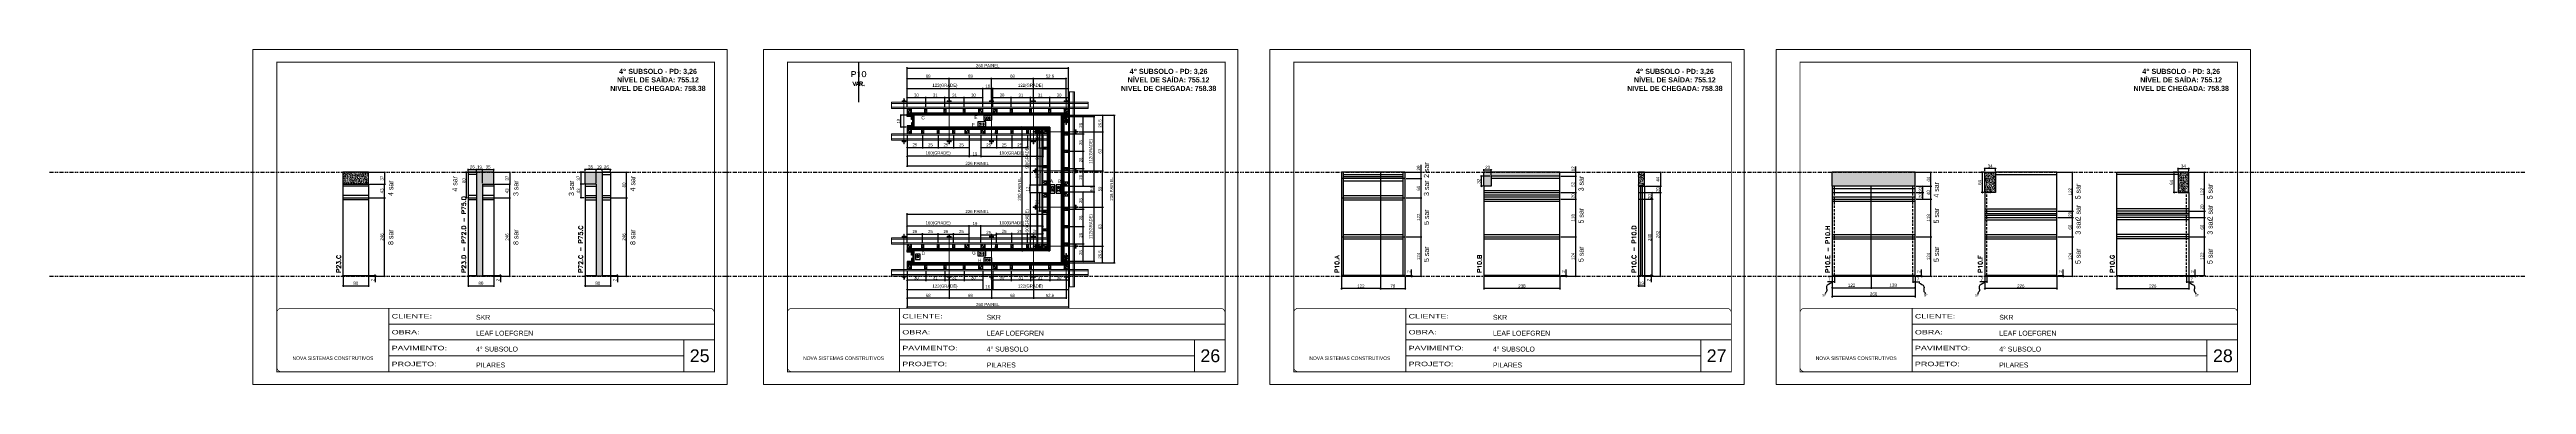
# Model space of a CAD drawing. Header units: millimetres. Extents: x 13777 to 27878, y -21631 to 6985.
# Drawn here: x 13777 to 21531, y -957 to 93 of the extents above; entities that cross this region are included whole.
import ezdxf
from ezdxf.enums import TextEntityAlignment as Align

# ---------------------------------------------------------------- set-up
doc = ezdxf.new("R2010")
doc.units = ezdxf.units.MM
for name, pattern in [('CONTINUO', [0]), ('DASHED', [0.75, 0.5, -0.25]), ('DIVIDE2', [0.625, 0.25, -0.125, 0, -0.125, 0, -0.125]), ('HIDDEN', [0.375, 0.25, -0.125])]:
    doc.linetypes.add(name, pattern=pattern)
for name, color, linetype, lineweight in [('CARIMBO', 255, 'Continuous', 9), ('Folhas', 255, 'Continuous', 9), ('Hachura', 251, 'Continuous', 9), ('Madeira', 126, 'Continuous', 18), ('Perfil Metálico', 224, 'Continuous', 18), ('SARRAFO DE PRESSAO', 251, 'DASHED', 9), ('Texto Seção', 7, 'Continuous', 15)]:
    doc.layers.add(name, color=color, linetype=linetype, lineweight=lineweight)
for name, color, linetype in [('CHAPA', 1, 'Continuous'), ('COTA', 241, 'Continuous'), ('F-PILARES-S', 170, 'Continuous'), ('MEIO_PONT', 93, 'Continuous'), ('NOMENCLATURA', 7, 'Continuous'), ('Nível', 160, 'Continuous'), ('Painéis', 200, 'Continuous'), ('SARR_2.2x7', 40, 'Continuous'), ('SARRAFO', 251, 'Continuous'), ('Sarrafo de Pressão', 42, 'HIDDEN'), ('texto', 7, 'Continuous'), ('Texto de Titulo', 7, 'Continuous'), ('Texto Qtd Sarr', 242, 'Continuous'), ('TEXTO_GERAL', 7, 'Continuous')]:
    doc.layers.add(name, color=color, linetype=linetype)
doc.styles.add('ARIAL', font='arial.ttf')
doc.styles.add('ARIAL_NARROW', font='ARIALN.TTF', dxfattribs={"height": 0.2})
doc.styles.add('COTA TECNICA', font='techl___.ttf', dxfattribs={"height": 10})
doc.styles.add('COTA TECNICA 2X', font='techl___.ttf', dxfattribs={"height": 10})
doc.styles.add('COTA TECNICA-50', font='techl___.ttf', dxfattribs={"height": 10})
doc.styles.add('REGUA-120', font='ROMANS.shx', dxfattribs={"height": 15})
doc.styles.add('ROMANC', font='techb___.ttf', dxfattribs={"height": 2.5})
doc.styles.add('ROMANS', font='romans.shx')
doc.styles.get("Standard").update_dxf_attribs({"font": 'arial.ttf'})
doc.styles.add('Tecnologia', font='')
doc.styles.get('Tecnologia').set_extended_font_data('Forgotten Futurist')
doc.dimstyles.new('COTA PAINEL-50', dxfattribs={"dimtxt": 10, "dimasz": 3, "dimexe": 3, "dimexo": 3, "dimgap": 3, "dimtad": 1, "dimdec": 1, "dimzin": 12, "dimdsep": 46, "dimtxsty": 'COTA TECNICA-50', "dimblk1": 'OBLIQUE', "dimblk2": 'OBLIQUE', "dimsah": 1, "dimcen": 0.9, "dimclrd": 4, "dimclre": 4, "dimclrt": 240, "dimadec": 1, "dimazin": 3, "dimtfac": 1, "dimtdec": 1, "dimtmove": 0, "dimatfit": 3, "dimfxl": 1, "dimtolj": 1, "dimtzin": 12, "dimarcsym": 0})
doc.dimstyles.new('PAINEL', dxfattribs={"dimtxt": 10, "dimasz": 3, "dimexe": 3, "dimexo": 3, "dimgap": 3, "dimtad": 1, "dimdec": 1, "dimzin": 12, "dimdsep": 46, "dimtxsty": 'COTA TECNICA', "dimblk1": 'OBLIQUE', "dimblk2": 'OBLIQUE', "dimsah": 1, "dimcen": 0.9, "dimclrd": 4, "dimclre": 4, "dimclrt": 240, "dimadec": 1, "dimazin": 3, "dimtfac": 1, "dimtdec": 1, "dimtmove": 0, "dimatfit": 3, "dimfxl": 1, "dimtolj": 1, "dimtzin": 12, "dimarcsym": 0})
doc.dimstyles.new('SECAO PILAR', dxfattribs={"dimtxt": 10, "dimasz": 3, "dimexe": 3, "dimexo": 3, "dimgap": 3, "dimtad": 1, "dimdec": 1, "dimlfac": 0.5, "dimzin": 12, "dimdsep": 46, "dimtxsty": 'COTA TECNICA 2X', "dimblk1": 'OBLIQUE', "dimblk2": 'OBLIQUE', "dimsah": 1, "dimcen": 0.9, "dimclrd": 256, "dimclre": 256, "dimclrt": 256, "dimadec": 1, "dimazin": 3, "dimtfac": 1, "dimtdec": 1, "dimtmove": 0, "dimatfit": 3, "dimfxl": 1, "dimtolj": 1, "dimtzin": 12, "dimarcsym": 0})
doc.dimstyles.new('SECÇÃO 2', dxfattribs={"dimtxt": 7, "dimasz": 6, "dimexe": 0.18, "dimexo": 2, "dimgap": -4, "dimtad": 3, "dimdec": 1, "dimlfac": 0.5, "dimzin": 12, "dimdsep": 46, "dimtxsty": 'ROMANS', "dimblk": 'ARCHTICK', "dimcen": 0.09, "dimse1": 1, "dimse2": 1, "dimsd1": 1, "dimsd2": 1, "dimclrd": 180, "dimclre": 5, "dimclrt": 1, "dimadec": 0, "dimazin": 3, "dimtfac": 1, "dimtdec": 1, "dimtofl": 0, "dimtmove": 0, "dimatfit": 3, "dimldrblk": 'ARCHTICK', "dimfxl": 1, "dimtolj": 1, "dimtzin": 0, "dimarcsym": 0})
doc.dimstyles.get("Standard").update_dxf_attribs({"dimtxt": 0.18, "dimasz": 0.18, "dimexe": 0.18, "dimexo": 0.0625, "dimgap": 0.09, "dimtad": 0, "dimtih": 1, "dimtoh": 1, "dimdec": 4, "dimzin": 0, "dimdsep": 46, "dimtxsty": 'Standard', "dimcen": 0.09, "dimadec": 0, "dimazin": 0, "dimtfac": 1, "dimtdec": 4, "dimtofl": 0, "dimtmove": 0, "dimatfit": 3, "dimfxl": 1, "dimtolj": 1, "dimtzin": 0, "dimarcsym": 0})
pattern_1 = [(45, (9498.6943, 22537.4475), (-1.12253202, 1.12253202), [])]
pattern_2 = [(135, (-22535.0657, 8779.5912), (-1.12253202, -1.12253202), [])]
pattern_3 = [(45, (7214.9606, 1533.2216), (-1.122532, 1.122532), [])]
pattern_4 = [(315, (23103.3519, -10607.3856), (1.12253202, 1.12253202), [])]

# ---------------------------------------------------------------- blocks, each defined once
blk = doc.blocks.new('9999999999')
at = {"color": 30, "linetype": 'CONTINUO'}
for p, q in [((98564.6, 34230.2), (98564.6, 34429.4)), ((98564.6, 34379.6), (99584, 34379.6)), ((98564.6, 34329.8), (99488, 34329.8)), ((98564.6, 34280), (99488, 34280)), ((99584, 34329.8), (99488, 34329.8)), ((99488, 34329.8), (99488, 34230.2))]:
    blk.add_line(p, q, dxfattribs=at)
at = {"color": 30, "linetype": 'CONTINUO', "const_width": 2}
blk.add_lwpolyline([(99584, 34230.2), (99584, 34414.4, 0.414214), (99569, 34429.4), (98229, 34429.4, 0.414214), (98214, 34414.4), (98214, 34245.2, 0.414214), (98229, 34230.2), (99584, 34230.2)], format="xyb", dxfattribs=at)
at = {"layer": 'Folhas'}
blk.add_lwpolyline([(98139, 34190.2), (99624, 34190.2), (99624, 35240.2), (98139, 35240.2)], close=True, dxfattribs=at)
at = {"layer": 'Folhas', "color": 30, "const_width": 3}
blk.add_lwpolyline([(98214, 34230.2), (99584, 34230.2), (99584, 35200.2), (98214, 35200.2)], close=True, dxfattribs=at)
at = {"color": 7, "linetype": 'Continuous', "ltscale": 5, "style": 'ARIAL'}
for s, height, p in [('SKR', 15.48, (98837.7, 34393.1)), ('LEAF LOEFGREN', 15.483, (98837.7, 34343.3)), ('NOVA SISTEMAS CONSTRUTIVOS', 11.059, (98263.2, 34267.2)), ('4° SUBSOLO', 15.48, (98837.7, 34293.5)), ('PILARES', 15.48, (98837.7, 34243.7))]:
    blk.add_text(s, height=height, dxfattribs=at).set_placement(p)
at = {"layer": 'Folhas', "color": 7, "style": 'Tecnologia', "width": 1.5}
for s, p in [('OBRA:', (98573.7, 34347.3)), ('CLIENTE:', (98573.7, 34397.2)), ('PAVIMENTO:', (98573.7, 34297.5)), ('PROJETO:', (98573.7, 34247.7))]:
    blk.add_text(s, height=14, dxfattribs=at).set_placement(p)
blk = doc.blocks.new('_Oblique')
at = {"color": 0, "linetype": 'ByBlock', "lineweight": -2}
blk.add_line((-0.5, -0.5), (0.5, 0.5), dxfattribs=at)
blk = doc.blocks.new('*D684')
at = {"layer": 'COTA', "color": 4, "lineweight": -2, "transparency": 16777216}
for p, q in [((15087.6, -618.4), (15087.6, -650.3)), ((15167.6, -618.4), (15167.6, -650.3)), ((15087.6, -647.3), (15167.6, -647.3))]:
    blk.add_line(p, q, dxfattribs=at)
at = {"layer": 'Defpoints', "color": 0, "transparency": 16777216}
for p in [(15087.6, -615.4), (15167.6, -615.4), (15167.6, -647.3)]:
    blk.add_point(p, dxfattribs=at)
at = {"layer": 'COTA', "color": 4, "lineweight": -2, "transparency": 16777216, "xscale": 3, "yscale": 3, "zscale": 3, "rotation": 180}
blk.add_blockref('_Oblique', (15087.6, -647.3), dxfattribs=at)
at = {"layer": 'COTA', "color": 4, "lineweight": -2, "transparency": 16777216, "xscale": 3, "yscale": 3, "zscale": 3}
blk.add_blockref('_Oblique', (15167.6, -647.3), dxfattribs=at)
at = {"layer": 'COTA', "color": 240, "transparency": 16777216, "insert": (15127.6, -639.2), "char_height": 10, "attachment_point": 5, "style": 'COTA TECNICA'}
blk.add_mtext('\\A1;80', dxfattribs=at)
blk = doc.blocks.new('*D685')
at = {"layer": 'COTA', "color": 4, "lineweight": -2, "transparency": 16777216}
for p, q in [((15170.6, -615.4), (15191.8, -615.4)), ((15170.6, -617.4), (15191.8, -617.4)), ((15188.8, -615.4), (15188.8, -612.4)), ((15188.8, -615.4), (15188.8, -617.4)), ((15188.8, -617.4), (15188.8, -635.6))]:
    blk.add_line(p, q, dxfattribs=at)
at = {"layer": 'Defpoints', "color": 0, "transparency": 16777216}
for p in [(15167.6, -615.4), (15167.6, -617.4), (15188.8, -615.4)]:
    blk.add_point(p, dxfattribs=at)
at = {"layer": 'COTA', "color": 4, "lineweight": -2, "transparency": 16777216, "xscale": 3, "yscale": 3, "zscale": 3}
for p, rotation in [((15188.8, -615.4), 270), ((15188.8, -617.4), 90)]:
    blk.add_blockref('_Oblique', p, dxfattribs=dict(at, rotation=rotation))
at = {"layer": 'COTA', "color": 240, "transparency": 16777216, "insert": (15180.8, -629.5), "char_height": 10, "attachment_point": 5, "rotation": 90, "style": 'COTA TECNICA-50'}
blk.add_mtext('\\A1;2', dxfattribs=at)
blk = doc.blocks.new('*D686')
at = {"layer": 'COTA', "color": 4, "lineweight": -2, "transparency": 16777216}
for p, q in [((15170.6, -371.4), (15220.6, -371.4)), ((15217.6, -617.4), (15217.6, -371.4)), ((15170.6, -617.4), (15220.6, -617.4))]:
    blk.add_line(p, q, dxfattribs=at)
at = {"layer": 'Defpoints', "color": 0, "transparency": 16777216}
for p in [(15167.6, -371.4), (15217.6, -371.4), (15167.6, -617.4)]:
    blk.add_point(p, dxfattribs=at)
at = {"layer": 'COTA', "color": 4, "lineweight": -2, "transparency": 16777216, "xscale": 3, "yscale": 3, "zscale": 3}
for p, rotation in [((15217.6, -371.4), 90), ((15217.6, -617.4), 270)]:
    blk.add_blockref('_Oblique', p, dxfattribs=dict(at, rotation=rotation))
at = {"layer": 'COTA', "color": 240, "transparency": 16777216, "insert": (15209.5, -494.4), "char_height": 10, "attachment_point": 5, "rotation": 90, "style": 'COTA TECNICA-50'}
blk.add_mtext('\\A1;246', dxfattribs=at)
blk = doc.blocks.new('*D687')
at = {"layer": 'COTA', "color": 4, "lineweight": -2, "transparency": 16777216}
for p, q in [((15170.6, -328.4), (15220.6, -328.4)), ((15170.6, -371.4), (15220.6, -371.4)), ((15217.6, -371.4), (15217.6, -328.4))]:
    blk.add_line(p, q, dxfattribs=at)
at = {"layer": 'Defpoints', "color": 0, "transparency": 16777216}
for p in [(15167.6, -328.4), (15167.6, -371.4), (15217.6, -328.4)]:
    blk.add_point(p, dxfattribs=at)
at = {"layer": 'COTA', "color": 4, "lineweight": -2, "transparency": 16777216, "xscale": 3, "yscale": 3, "zscale": 3}
for p, rotation in [((15217.6, -328.4), 90), ((15217.6, -371.4), 270)]:
    blk.add_blockref('_Oblique', p, dxfattribs=dict(at, rotation=rotation))
at = {"layer": 'COTA', "color": 240, "transparency": 16777216, "insert": (15209.4, -349.9), "char_height": 10, "attachment_point": 5, "rotation": 90, "style": 'COTA TECNICA'}
blk.add_mtext('\\A1;43', dxfattribs=at)
blk = doc.blocks.new('*D688')
at = {"layer": 'COTA', "color": 4, "lineweight": -2, "transparency": 16777216}
for p, q in [((15170.6, -291.4), (15220.6, -291.4)), ((15217.6, -291.4), (15217.6, -328.4)), ((15170.6, -328.4), (15220.6, -328.4))]:
    blk.add_line(p, q, dxfattribs=at)
at = {"layer": 'Defpoints', "color": 0, "transparency": 16777216}
for p in [(15167.6, -291.4), (15167.6, -328.4), (15217.6, -328.4)]:
    blk.add_point(p, dxfattribs=at)
at = {"layer": 'COTA', "color": 4, "lineweight": -2, "transparency": 16777216, "xscale": 3, "yscale": 3, "zscale": 3}
for p, rotation in [((15217.6, -291.4), 90), ((15217.6, -328.4), 270)]:
    blk.add_blockref('_Oblique', p, dxfattribs=dict(at, rotation=rotation))
at = {"layer": 'COTA', "color": 240, "transparency": 16777216, "insert": (15209.4, -309.9), "char_height": 10, "attachment_point": 5, "rotation": 90, "style": 'COTA TECNICA'}
blk.add_mtext('\\A1;37', dxfattribs=at)
blk = doc.blocks.new('*D689')
at = {"layer": 'COTA', "color": 4, "lineweight": -2, "transparency": 16777216}
for p, q in [((15084.6, -291.4), (15079.6, -291.4)), ((15082.6, -371.4), (15082.6, -291.4)), ((15084.6, -371.4), (15079.6, -371.4))]:
    blk.add_line(p, q, dxfattribs=at)
at = {"layer": 'Defpoints', "color": 0, "transparency": 16777216}
for p in [(15082.6, -291.4), (15087.6, -291.4), (15087.6, -371.4)]:
    blk.add_point(p, dxfattribs=at)
at = {"layer": 'COTA', "color": 4, "lineweight": -2, "transparency": 16777216, "xscale": 3, "yscale": 3, "zscale": 3}
for p, rotation in [((15082.6, -291.4), 90), ((15082.6, -371.4), 270)]:
    blk.add_blockref('_Oblique', p, dxfattribs=dict(at, rotation=rotation))
at = {"layer": 'COTA', "color": 240, "transparency": 16777216, "insert": (15074.5, -317.8), "char_height": 10, "attachment_point": 5, "rotation": 90, "style": 'COTA TECNICA'}
blk.add_mtext('\\A1;80', dxfattribs=at)
blk = doc.blocks.new('*D690')
at = {"layer": 'COTA', "color": 4, "lineweight": -2, "transparency": 16777216}
for p, q in [((15087.6, -288.4), (15087.6, -280.3)), ((15087.6, -283.3), (15113.6, -283.3)), ((15113.6, -288.4), (15113.6, -280.3))]:
    blk.add_line(p, q, dxfattribs=at)
at = {"layer": 'Defpoints', "color": 0, "transparency": 16777216}
for p in [(15087.6, -291.4), (15113.6, -283.3), (15113.6, -291.4)]:
    blk.add_point(p, dxfattribs=at)
at = {"layer": 'COTA', "color": 4, "lineweight": -2, "transparency": 16777216, "xscale": 3, "yscale": 3, "zscale": 3, "rotation": 180}
blk.add_blockref('_Oblique', (15087.6, -283.3), dxfattribs=at)
at = {"layer": 'COTA', "color": 4, "lineweight": -2, "transparency": 16777216, "xscale": 3, "yscale": 3, "zscale": 3}
blk.add_blockref('_Oblique', (15113.6, -283.3), dxfattribs=at)
at = {"layer": 'COTA', "color": 240, "transparency": 16777216, "insert": (15100.6, -275.1), "char_height": 10, "attachment_point": 5, "style": 'COTA TECNICA'}
blk.add_mtext('\\A1;26', dxfattribs=at)
blk = doc.blocks.new('*D691')
at = {"layer": 'COTA', "color": 4, "lineweight": -2, "transparency": 16777216}
for p, q in [((15113.6, -288.4), (15113.6, -280.3)), ((15113.6, -283.3), (15132.6, -283.3)), ((15132.6, -325.4), (15132.6, -280.3))]:
    blk.add_line(p, q, dxfattribs=at)
at = {"layer": 'Defpoints', "color": 0, "transparency": 16777216}
for p in [(15113.6, -291.4), (15132.6, -283.3), (15132.6, -328.4)]:
    blk.add_point(p, dxfattribs=at)
at = {"layer": 'COTA', "color": 4, "lineweight": -2, "transparency": 16777216, "xscale": 3, "yscale": 3, "zscale": 3, "rotation": 180}
blk.add_blockref('_Oblique', (15113.6, -283.3), dxfattribs=at)
at = {"layer": 'COTA', "color": 4, "lineweight": -2, "transparency": 16777216, "xscale": 3, "yscale": 3, "zscale": 3}
blk.add_blockref('_Oblique', (15132.6, -283.3), dxfattribs=at)
at = {"layer": 'COTA', "color": 240, "transparency": 16777216, "insert": (15123.1, -275.2), "char_height": 10, "attachment_point": 5, "style": 'COTA TECNICA'}
blk.add_mtext('\\A1;19', dxfattribs=at)
blk = doc.blocks.new('*D692')
at = {"layer": 'COTA', "color": 4, "lineweight": -2, "transparency": 16777216}
for p, q in [((15132.6, -325.4), (15132.6, -280.3)), ((15132.6, -283.3), (15167.6, -283.3)), ((15167.6, -288.4), (15167.6, -280.3))]:
    blk.add_line(p, q, dxfattribs=at)
at = {"layer": 'Defpoints', "color": 0, "transparency": 16777216}
for p in [(15167.6, -283.3), (15167.6, -291.4), (15132.6, -328.4)]:
    blk.add_point(p, dxfattribs=at)
at = {"layer": 'COTA', "color": 4, "lineweight": -2, "transparency": 16777216, "xscale": 3, "yscale": 3, "zscale": 3, "rotation": 180}
blk.add_blockref('_Oblique', (15132.6, -283.3), dxfattribs=at)
at = {"layer": 'COTA', "color": 4, "lineweight": -2, "transparency": 16777216, "xscale": 3, "yscale": 3, "zscale": 3}
blk.add_blockref('_Oblique', (15167.6, -283.3), dxfattribs=at)
at = {"layer": 'COTA', "color": 240, "transparency": 16777216, "insert": (15150.1, -275), "char_height": 10, "attachment_point": 5, "style": 'COTA TECNICA'}
blk.add_mtext('\\A1;35', dxfattribs=at)
blk = doc.blocks.new('*D696')
at = {"layer": 'COTA', "color": 4, "lineweight": -2, "transparency": 16777216}
for p, q in [((15453.4, -618.4), (15453.4, -650.3)), ((15533.4, -618.4), (15533.4, -650.3)), ((15453.4, -647.3), (15533.4, -647.3))]:
    blk.add_line(p, q, dxfattribs=at)
at = {"layer": 'Defpoints', "color": 0, "transparency": 16777216}
for p in [(15453.4, -615.4), (15533.4, -615.4), (15533.4, -647.3)]:
    blk.add_point(p, dxfattribs=at)
at = {"layer": 'COTA', "color": 4, "lineweight": -2, "transparency": 16777216, "xscale": 3, "yscale": 3, "zscale": 3, "rotation": 180}
blk.add_blockref('_Oblique', (15453.4, -647.3), dxfattribs=at)
at = {"layer": 'COTA', "color": 4, "lineweight": -2, "transparency": 16777216, "xscale": 3, "yscale": 3, "zscale": 3}
blk.add_blockref('_Oblique', (15533.4, -647.3), dxfattribs=at)
at = {"layer": 'COTA', "color": 240, "transparency": 16777216, "insert": (15493.4, -639.2), "char_height": 10, "attachment_point": 5, "style": 'COTA TECNICA'}
blk.add_mtext('\\A1;80', dxfattribs=at)
blk = doc.blocks.new('*D697')
at = {"layer": 'COTA', "color": 4, "lineweight": -2, "transparency": 16777216}
for p, q in [((15536.4, -615.4), (15557.6, -615.4)), ((15536.4, -617.4), (15557.6, -617.4)), ((15554.6, -615.4), (15554.6, -612.4)), ((15554.6, -615.4), (15554.6, -617.4)), ((15554.6, -617.4), (15554.6, -635.6))]:
    blk.add_line(p, q, dxfattribs=at)
at = {"layer": 'Defpoints', "color": 0, "transparency": 16777216}
for p in [(15533.4, -615.4), (15533.4, -617.4), (15554.6, -615.4)]:
    blk.add_point(p, dxfattribs=at)
at = {"layer": 'COTA', "color": 4, "lineweight": -2, "transparency": 16777216, "xscale": 3, "yscale": 3, "zscale": 3}
for p, rotation in [((15554.6, -615.4), 270), ((15554.6, -617.4), 90)]:
    blk.add_blockref('_Oblique', p, dxfattribs=dict(at, rotation=rotation))
at = {"layer": 'COTA', "color": 240, "transparency": 16777216, "insert": (15546.6, -629.5), "char_height": 10, "attachment_point": 5, "rotation": 90, "style": 'COTA TECNICA-50'}
blk.add_mtext('\\A1;2', dxfattribs=at)
blk = doc.blocks.new('*D698')
at = {"layer": 'COTA', "color": 4, "lineweight": -2, "transparency": 16777216}
for p, q in [((15536.4, -371.4), (15586.4, -371.4)), ((15583.4, -617.4), (15583.4, -371.4)), ((15536.4, -617.4), (15586.4, -617.4))]:
    blk.add_line(p, q, dxfattribs=at)
at = {"layer": 'Defpoints', "color": 0, "transparency": 16777216}
for p in [(15533.4, -371.4), (15583.4, -371.4), (15533.4, -617.4)]:
    blk.add_point(p, dxfattribs=at)
at = {"layer": 'COTA', "color": 4, "lineweight": -2, "transparency": 16777216, "xscale": 3, "yscale": 3, "zscale": 3}
for p, rotation in [((15583.4, -371.4), 90), ((15583.4, -617.4), 270)]:
    blk.add_blockref('_Oblique', p, dxfattribs=dict(at, rotation=rotation))
at = {"layer": 'COTA', "color": 240, "transparency": 16777216, "insert": (15575.3, -494.4), "char_height": 10, "attachment_point": 5, "rotation": 90, "style": 'COTA TECNICA-50'}
blk.add_mtext('\\A1;246', dxfattribs=at)
blk = doc.blocks.new('*D699')
at = {"layer": 'COTA', "color": 4, "lineweight": -2, "transparency": 16777216}
for p, q in [((15536.4, -291.4), (15586.4, -291.4)), ((15583.4, -371.4), (15583.4, -291.4)), ((15536.4, -371.4), (15586.4, -371.4))]:
    blk.add_line(p, q, dxfattribs=at)
at = {"layer": 'Defpoints', "color": 0, "transparency": 16777216}
for p in [(15533.4, -291.4), (15583.4, -291.4), (15533.4, -371.4)]:
    blk.add_point(p, dxfattribs=at)
at = {"layer": 'COTA', "color": 4, "lineweight": -2, "transparency": 16777216, "xscale": 3, "yscale": 3, "zscale": 3}
for p, rotation in [((15583.4, -291.4), 90), ((15583.4, -371.4), 270)]:
    blk.add_blockref('_Oblique', p, dxfattribs=dict(at, rotation=rotation))
at = {"layer": 'COTA', "color": 240, "transparency": 16777216, "insert": (15575.3, -331.4), "char_height": 10, "attachment_point": 5, "rotation": 90, "style": 'COTA TECNICA'}
blk.add_mtext('\\A1;80', dxfattribs=at)
blk = doc.blocks.new('*D700')
at = {"layer": 'COTA', "color": 4, "lineweight": -2, "transparency": 16777216}
for p, q in [((15507.4, -288.4), (15507.4, -280.3)), ((15533.4, -283.3), (15507.4, -283.3)), ((15533.4, -288.4), (15533.4, -280.3))]:
    blk.add_line(p, q, dxfattribs=at)
at = {"layer": 'Defpoints', "color": 0, "transparency": 16777216}
for p in [(15507.4, -283.3), (15507.4, -291.4), (15533.4, -291.4)]:
    blk.add_point(p, dxfattribs=at)
at = {"layer": 'COTA', "color": 4, "lineweight": -2, "transparency": 16777216, "xscale": 3, "yscale": 3, "zscale": 3, "rotation": 180}
blk.add_blockref('_Oblique', (15507.4, -283.3), dxfattribs=at)
at = {"layer": 'COTA', "color": 4, "lineweight": -2, "transparency": 16777216, "xscale": 3, "yscale": 3, "zscale": 3}
blk.add_blockref('_Oblique', (15533.4, -283.3), dxfattribs=at)
at = {"layer": 'COTA', "color": 240, "transparency": 16777216, "insert": (15520.4, -275.1), "char_height": 10, "attachment_point": 5, "style": 'COTA TECNICA'}
blk.add_mtext('\\A1;26', dxfattribs=at)
blk = doc.blocks.new('*D701')
at = {"layer": 'COTA', "color": 4, "lineweight": -2, "transparency": 16777216}
for p, q in [((15488.4, -325.4), (15488.4, -280.3)), ((15507.4, -283.3), (15488.4, -283.3)), ((15507.4, -288.4), (15507.4, -280.3))]:
    blk.add_line(p, q, dxfattribs=at)
at = {"layer": 'Defpoints', "color": 0, "transparency": 16777216}
for p in [(15488.4, -283.3), (15507.4, -291.4), (15488.4, -328.4)]:
    blk.add_point(p, dxfattribs=at)
at = {"layer": 'COTA', "color": 4, "lineweight": -2, "transparency": 16777216, "xscale": 3, "yscale": 3, "zscale": 3, "rotation": 180}
blk.add_blockref('_Oblique', (15488.4, -283.3), dxfattribs=at)
at = {"layer": 'COTA', "color": 4, "lineweight": -2, "transparency": 16777216, "xscale": 3, "yscale": 3, "zscale": 3}
blk.add_blockref('_Oblique', (15507.4, -283.3), dxfattribs=at)
at = {"layer": 'COTA', "color": 240, "transparency": 16777216, "insert": (15497.9, -275.2), "char_height": 10, "attachment_point": 5, "style": 'COTA TECNICA'}
blk.add_mtext('\\A1;19', dxfattribs=at)
blk = doc.blocks.new('*D702')
at = {"layer": 'COTA', "color": 4, "lineweight": -2, "transparency": 16777216}
for p, q in [((15453.4, -288.4), (15453.4, -280.3)), ((15488.4, -283.3), (15453.4, -283.3)), ((15488.4, -325.4), (15488.4, -280.3))]:
    blk.add_line(p, q, dxfattribs=at)
at = {"layer": 'Defpoints', "color": 0, "transparency": 16777216}
for p in [(15453.4, -283.3), (15453.4, -291.4), (15488.4, -328.4)]:
    blk.add_point(p, dxfattribs=at)
at = {"layer": 'COTA', "color": 4, "lineweight": -2, "transparency": 16777216, "xscale": 3, "yscale": 3, "zscale": 3, "rotation": 180}
blk.add_blockref('_Oblique', (15453.4, -283.3), dxfattribs=at)
at = {"layer": 'COTA', "color": 4, "lineweight": -2, "transparency": 16777216, "xscale": 3, "yscale": 3, "zscale": 3}
blk.add_blockref('_Oblique', (15488.4, -283.3), dxfattribs=at)
at = {"layer": 'COTA', "color": 240, "transparency": 16777216, "insert": (15470.9, -275), "char_height": 10, "attachment_point": 5, "style": 'COTA TECNICA'}
blk.add_mtext('\\A1;35', dxfattribs=at)
blk = doc.blocks.new('*D703')
at = {"layer": 'COTA', "color": 4, "lineweight": -2, "transparency": 16777216}
for p, q in [((15450.4, -328.4), (15438, -328.4)), ((15450.4, -371.4), (15438, -371.4)), ((15441, -371.4), (15441, -328.4))]:
    blk.add_line(p, q, dxfattribs=at)
at = {"layer": 'Defpoints', "color": 0, "transparency": 16777216}
for p in [(15441, -328.4), (15453.4, -328.4), (15453.4, -371.4)]:
    blk.add_point(p, dxfattribs=at)
at = {"layer": 'COTA', "color": 4, "lineweight": -2, "transparency": 16777216, "xscale": 3, "yscale": 3, "zscale": 3}
for p, rotation in [((15441, -328.4), 90), ((15441, -371.4), 270)]:
    blk.add_blockref('_Oblique', p, dxfattribs=dict(at, rotation=rotation))
at = {"layer": 'COTA', "color": 240, "transparency": 16777216, "insert": (15432.8, -349.9), "char_height": 10, "attachment_point": 5, "rotation": 90, "style": 'COTA TECNICA'}
blk.add_mtext('\\A1;43', dxfattribs=at)
blk = doc.blocks.new('*D704')
at = {"layer": 'COTA', "color": 4, "lineweight": -2, "transparency": 16777216}
for p, q in [((15450.4, -291.4), (15438, -291.4)), ((15441, -328.4), (15441, -291.4)), ((15450.4, -328.4), (15438, -328.4))]:
    blk.add_line(p, q, dxfattribs=at)
at = {"layer": 'Defpoints', "color": 0, "transparency": 16777216}
for p in [(15441, -291.4), (15453.4, -291.4), (15453.4, -328.4)]:
    blk.add_point(p, dxfattribs=at)
at = {"layer": 'COTA', "color": 4, "lineweight": -2, "transparency": 16777216, "xscale": 3, "yscale": 3, "zscale": 3}
for p, rotation in [((15441, -291.4), 90), ((15441, -328.4), 270)]:
    blk.add_blockref('_Oblique', p, dxfattribs=dict(at, rotation=rotation))
at = {"layer": 'COTA', "color": 240, "transparency": 16777216, "insert": (15432.8, -309.9), "char_height": 10, "attachment_point": 5, "rotation": 90, "style": 'COTA TECNICA'}
blk.add_mtext('\\A1;37', dxfattribs=at)
blk = doc.blocks.new('*D705')
at = {"layer": 'COTA', "color": 4, "lineweight": -2, "transparency": 16777216}
for p, q in [((14695.8, -618.4), (14695.8, -650.3)), ((14775.8, -618.4), (14775.8, -650.3)), ((14695.8, -647.3), (14775.8, -647.3))]:
    blk.add_line(p, q, dxfattribs=at)
at = {"layer": 'Defpoints', "color": 0, "transparency": 16777216}
for p in [(14695.8, -615.4), (14775.8, -615.4), (14775.8, -647.3)]:
    blk.add_point(p, dxfattribs=at)
at = {"layer": 'COTA', "color": 4, "lineweight": -2, "transparency": 16777216, "xscale": 3, "yscale": 3, "zscale": 3, "rotation": 180}
blk.add_blockref('_Oblique', (14695.8, -647.3), dxfattribs=at)
at = {"layer": 'COTA', "color": 4, "lineweight": -2, "transparency": 16777216, "xscale": 3, "yscale": 3, "zscale": 3}
blk.add_blockref('_Oblique', (14775.8, -647.3), dxfattribs=at)
at = {"layer": 'COTA', "color": 240, "transparency": 16777216, "insert": (14735.8, -639.2), "char_height": 10, "attachment_point": 5, "style": 'COTA TECNICA'}
blk.add_mtext('\\A1;80', dxfattribs=at)
blk = doc.blocks.new('*D706')
at = {"layer": 'COTA', "color": 4, "lineweight": -2, "transparency": 16777216}
for p, q in [((14778.8, -615.4), (14800, -615.4)), ((14778.8, -617.4), (14800, -617.4)), ((14797, -615.4), (14797, -612.4)), ((14797, -615.4), (14797, -617.4)), ((14797, -617.4), (14797, -635.6))]:
    blk.add_line(p, q, dxfattribs=at)
at = {"layer": 'Defpoints', "color": 0, "transparency": 16777216}
for p in [(14775.8, -615.4), (14775.8, -617.4), (14797, -615.4)]:
    blk.add_point(p, dxfattribs=at)
at = {"layer": 'COTA', "color": 4, "lineweight": -2, "transparency": 16777216, "xscale": 3, "yscale": 3, "zscale": 3}
for p, rotation in [((14797, -615.4), 270), ((14797, -617.4), 90)]:
    blk.add_blockref('_Oblique', p, dxfattribs=dict(at, rotation=rotation))
at = {"layer": 'COTA', "color": 240, "transparency": 16777216, "insert": (14789, -629.5), "char_height": 10, "attachment_point": 5, "rotation": 90, "style": 'COTA TECNICA-50'}
blk.add_mtext('\\A1;2', dxfattribs=at)
blk = doc.blocks.new('*D708')
at = {"layer": 'COTA', "color": 4, "linetype": 'ByBlock', "lineweight": -2, "transparency": 16777216}
for p, q in [((14778.8, -291.4), (14828.8, -291.4)), ((14825.8, -291.4), (14825.8, -328.4)), ((14778.8, -328.4), (14828.8, -328.4))]:
    blk.add_line(p, q, dxfattribs=at)
at = {"layer": 'Defpoints', "color": 0, "linetype": 'ByBlock', "transparency": 16777216}
for p in [(14775.8, -291.4), (14775.8, -328.4), (14825.8, -328.4)]:
    blk.add_point(p, dxfattribs=at)
at = {"layer": 'COTA', "color": 4, "linetype": 'ByBlock', "lineweight": -2, "transparency": 16777216, "xscale": 3, "yscale": 3, "zscale": 3}
for p, rotation in [((14825.8, -291.4), 90), ((14825.8, -328.4), 270)]:
    blk.add_blockref('_Oblique', p, dxfattribs=dict(at, rotation=rotation))
at = {"layer": 'COTA', "color": 240, "linetype": 'ByBlock', "transparency": 16777216, "insert": (14817.6, -309.9), "char_height": 10, "attachment_point": 5, "rotation": 90, "style": 'COTA TECNICA'}
blk.add_mtext('\\A1;37', dxfattribs=at)
blk = doc.blocks.new('*D707')
at = {"layer": 'COTA', "color": 4, "lineweight": -2, "transparency": 16777216}
for p, q in [((14778.8, -371.4), (14828.8, -371.4)), ((14825.8, -617.4), (14825.8, -371.4)), ((14778.8, -617.4), (14828.8, -617.4))]:
    blk.add_line(p, q, dxfattribs=at)
at = {"layer": 'Defpoints', "color": 0, "transparency": 16777216}
for p in [(14775.8, -371.4), (14825.8, -371.4), (14775.8, -617.4)]:
    blk.add_point(p, dxfattribs=at)
at = {"layer": 'COTA', "color": 4, "lineweight": -2, "transparency": 16777216, "xscale": 3, "yscale": 3, "zscale": 3}
for p, rotation in [((14825.8, -371.4), 90), ((14825.8, -617.4), 270)]:
    blk.add_blockref('_Oblique', p, dxfattribs=dict(at, rotation=rotation))
at = {"layer": 'COTA', "color": 240, "transparency": 16777216, "insert": (14817.7, -494.4), "char_height": 10, "attachment_point": 5, "rotation": 90, "style": 'COTA TECNICA-50'}
blk.add_mtext('\\A1;246', dxfattribs=at)
blk = doc.blocks.new('*D709')
at = {"layer": 'COTA', "color": 4, "lineweight": -2, "transparency": 16777216}
for p, q in [((14778.8, -328.4), (14828.8, -328.4)), ((14778.8, -371.4), (14828.8, -371.4)), ((14825.8, -371.4), (14825.8, -328.4))]:
    blk.add_line(p, q, dxfattribs=at)
at = {"layer": 'Defpoints', "color": 0, "transparency": 16777216}
for p in [(14775.8, -328.4), (14775.8, -371.4), (14825.8, -328.4)]:
    blk.add_point(p, dxfattribs=at)
at = {"layer": 'COTA', "color": 4, "lineweight": -2, "transparency": 16777216, "xscale": 3, "yscale": 3, "zscale": 3}
for p, rotation in [((14825.8, -328.4), 90), ((14825.8, -371.4), 270)]:
    blk.add_blockref('_Oblique', p, dxfattribs=dict(at, rotation=rotation))
at = {"layer": 'COTA', "color": 240, "transparency": 16777216, "insert": (14817.6, -349.9), "char_height": 10, "attachment_point": 5, "rotation": 90, "style": 'COTA TECNICA'}
blk.add_mtext('\\A1;43', dxfattribs=at)
blk = doc.blocks.new('*D710')
at = {"layer": 'COTA', "color": 4, "lineweight": -2, "transparency": 16777216}
for p, q in [((17821.3, -618.4), (17821.3, -659.3)), ((17943.3, -618.4), (17943.3, -659.3)), ((17943.3, -656.3), (17821.3, -656.3))]:
    blk.add_line(p, q, dxfattribs=at)
at = {"layer": 'Defpoints', "color": 0, "transparency": 16777216}
for p in [(17821.3, -615.4), (17943.3, -615.4), (17821.3, -656.3)]:
    blk.add_point(p, dxfattribs=at)
at = {"layer": 'COTA', "color": 4, "lineweight": -2, "transparency": 16777216, "xscale": 3, "yscale": 3, "zscale": 3, "rotation": 180}
blk.add_blockref('_Oblique', (17821.3, -656.3), dxfattribs=at)
at = {"layer": 'COTA', "color": 4, "lineweight": -2, "transparency": 16777216, "xscale": 3, "yscale": 3, "zscale": 3}
blk.add_blockref('_Oblique', (17943.3, -656.3), dxfattribs=at)
at = {"layer": 'COTA', "color": 240, "transparency": 16777216, "insert": (17882.3, -648.2), "char_height": 10, "attachment_point": 5, "style": 'COTA TECNICA'}
blk.add_mtext('\\A1;122', dxfattribs=at)
blk = doc.blocks.new('*D711')
at = {"layer": 'COTA', "color": 4, "lineweight": -2, "transparency": 16777216}
for p, q in [((18024.3, -615.4), (18043.5, -615.4)), ((18024.3, -617.4), (18043.5, -617.4)), ((18040.5, -615.4), (18040.5, -596.6)), ((18040.5, -617.4), (18040.5, -615.4)), ((18040.5, -617.4), (18040.5, -620.4))]:
    blk.add_line(p, q, dxfattribs=at)
at = {"layer": 'Defpoints', "color": 0, "transparency": 16777216}
for p in [(18021.3, -615.4), (18021.3, -617.4), (18040.5, -617.4)]:
    blk.add_point(p, dxfattribs=at)
at = {"layer": 'COTA', "color": 4, "lineweight": -2, "transparency": 16777216, "xscale": 3, "yscale": 3, "zscale": 3}
for p, rotation in [((18040.5, -615.4), 270), ((18040.5, -617.4), 90)]:
    blk.add_blockref('_Oblique', p, dxfattribs=dict(at, rotation=rotation))
at = {"layer": 'COTA', "color": 240, "transparency": 16777216, "insert": (18032.5, -602.7), "char_height": 10, "attachment_point": 5, "rotation": 90, "style": 'COTA TECNICA-50'}
blk.add_mtext('\\A1;2', dxfattribs=at)
blk = doc.blocks.new('*D712')
at = {"layer": 'COTA', "color": 4, "lineweight": -2, "transparency": 16777216}
for p, q in [((18024.3, -371.4), (18073.6, -371.4)), ((18070.6, -493.4), (18070.6, -371.4)), ((18024.3, -493.4), (18073.6, -493.4))]:
    blk.add_line(p, q, dxfattribs=at)
at = {"layer": 'Defpoints', "color": 0, "transparency": 16777216}
for p in [(18021.3, -371.4), (18070.6, -371.4), (18021.3, -493.4)]:
    blk.add_point(p, dxfattribs=at)
at = {"layer": 'COTA', "color": 4, "lineweight": -2, "transparency": 16777216, "xscale": 3, "yscale": 3, "zscale": 3}
for p, rotation in [((18070.6, -371.4), 90), ((18070.6, -493.4), 270)]:
    blk.add_blockref('_Oblique', p, dxfattribs=dict(at, rotation=rotation))
at = {"layer": 'COTA', "color": 240, "transparency": 16777216, "insert": (18062.6, -432.4), "char_height": 10, "attachment_point": 5, "rotation": 90, "style": 'COTA TECNICA-50'}
blk.add_mtext('\\A1;122', dxfattribs=at)
blk = doc.blocks.new('*D713')
at = {"layer": 'COTA', "color": 4, "linetype": 'ByBlock', "lineweight": -2, "transparency": 16777216}
for p, q in [((18024.3, -493.4), (18073.6, -493.4)), ((18070.6, -617.4), (18070.6, -493.4)), ((18024.3, -617.4), (18073.6, -617.4))]:
    blk.add_line(p, q, dxfattribs=at)
at = {"layer": 'Defpoints', "color": 0, "linetype": 'ByBlock', "transparency": 16777216}
for p in [(18021.3, -493.4), (18070.6, -493.4), (18021.3, -617.4)]:
    blk.add_point(p, dxfattribs=at)
at = {"layer": 'COTA', "color": 4, "linetype": 'ByBlock', "lineweight": -2, "transparency": 16777216, "xscale": 3, "yscale": 3, "zscale": 3}
for p, rotation in [((18070.6, -493.4), 90), ((18070.6, -617.4), 270)]:
    blk.add_blockref('_Oblique', p, dxfattribs=dict(at, rotation=rotation))
at = {"layer": 'COTA', "color": 240, "linetype": 'ByBlock', "transparency": 16777216, "insert": (18062.6, -555.4), "char_height": 10, "attachment_point": 5, "rotation": 90, "style": 'COTA TECNICA'}
blk.add_mtext('\\A1;124', dxfattribs=at)
blk = doc.blocks.new('*D714')
at = {"layer": 'COTA', "color": 4, "linetype": 'ByBlock', "lineweight": -2, "transparency": 16777216}
for p, q in [((18024.3, -493.4), (18073.6, -493.4)), ((18070.6, -617.4), (18070.6, -493.4)), ((18024.3, -617.4), (18073.6, -617.4))]:
    blk.add_line(p, q, dxfattribs=at)
at = {"layer": 'Defpoints', "color": 0, "linetype": 'ByBlock', "transparency": 16777216}
for p in [(18021.3, -493.4), (18070.6, -493.4), (18021.3, -617.4)]:
    blk.add_point(p, dxfattribs=at)
at = {"layer": 'COTA', "color": 4, "linetype": 'ByBlock', "lineweight": -2, "transparency": 16777216, "xscale": 3, "yscale": 3, "zscale": 3}
for p, rotation in [((18070.6, -493.4), 90), ((18070.6, -617.4), 270)]:
    blk.add_blockref('_Oblique', p, dxfattribs=dict(at, rotation=rotation))
at = {"layer": 'COTA', "color": 240, "linetype": 'ByBlock', "transparency": 16777216, "insert": (18062.6, -555.4), "char_height": 10, "attachment_point": 5, "rotation": 90, "style": 'COTA TECNICA'}
blk.add_mtext('\\A1;124', dxfattribs=at)
blk = doc.blocks.new('*D715')
at = {"layer": 'COTA', "color": 4, "lineweight": -2, "transparency": 16777216}
for p, q in [((18024.3, -311.4), (18073.6, -311.4)), ((18024.3, -371.4), (18073.6, -371.4)), ((18070.6, -371.4), (18070.6, -311.4))]:
    blk.add_line(p, q, dxfattribs=at)
at = {"layer": 'Defpoints', "color": 0, "transparency": 16777216}
for p in [(18021.3, -311.4), (18021.3, -371.4), (18070.6, -311.4)]:
    blk.add_point(p, dxfattribs=at)
at = {"layer": 'COTA', "color": 4, "lineweight": -2, "transparency": 16777216, "xscale": 3, "yscale": 3, "zscale": 3}
for p, rotation in [((18070.6, -311.4), 90), ((18070.6, -371.4), 270)]:
    blk.add_blockref('_Oblique', p, dxfattribs=dict(at, rotation=rotation))
at = {"layer": 'COTA', "color": 240, "transparency": 16777216, "insert": (18062.5, -341.4), "char_height": 10, "attachment_point": 5, "rotation": 90, "style": 'COTA TECNICA'}
blk.add_mtext('\\A1;60', dxfattribs=at)
blk = doc.blocks.new('titulo1')
at = {"layer": 'Defpoints', "color": 252, "linetype": 'HIDDEN', "ltscale": 2}
blk.add_line((0, 0), (0, 125), dxfattribs=at)
at = {"layer": 'Defpoints', "style": 'ROMANS', "oblique": 15}
blk.add_attdef('FOLHA', text='', height=10, dxfattribs=at).set_placement((0, 15.6), align=Align.MIDDLE_CENTER)
at = {"layer": 'Texto Qtd Sarr', "color": 3, "style": 'ROMANS', "oblique": 15}
for tag, height, p in [('TITULO', 17, (0, 71.4)), ('SEÇÃO', 12, (0, 41.5))]:
    blk.add_attdef(tag, text='', height=height, dxfattribs=at).set_placement(p, align=Align.MIDDLE_CENTER)
blk = doc.blocks.new('*D716')
at = {"layer": 'COTA', "color": 4, "lineweight": -2, "transparency": 16777216}
for p, q in [((18267.4, -618.4), (18267.4, -659.3)), ((18505.4, -618.4), (18505.4, -659.3)), ((18505.4, -656.3), (18267.4, -656.3))]:
    blk.add_line(p, q, dxfattribs=at)
at = {"layer": 'Defpoints', "color": 0, "transparency": 16777216}
for p in [(18267.4, -615.4), (18505.4, -615.4), (18267.4, -656.3)]:
    blk.add_point(p, dxfattribs=at)
at = {"layer": 'COTA', "color": 4, "lineweight": -2, "transparency": 16777216, "xscale": 3, "yscale": 3, "zscale": 3, "rotation": 180}
blk.add_blockref('_Oblique', (18267.4, -656.3), dxfattribs=at)
at = {"layer": 'COTA', "color": 4, "lineweight": -2, "transparency": 16777216, "xscale": 3, "yscale": 3, "zscale": 3}
blk.add_blockref('_Oblique', (18505.4, -656.3), dxfattribs=at)
at = {"layer": 'COTA', "color": 240, "transparency": 16777216, "insert": (18386.4, -648), "char_height": 10, "attachment_point": 5, "style": 'COTA TECNICA'}
blk.add_mtext('\\A1;238', dxfattribs=at)
blk = doc.blocks.new('*D717')
at = {"layer": 'COTA', "color": 4, "lineweight": -2, "transparency": 16777216}
for p, q in [((18508.4, -615.4), (18527.6, -615.4)), ((18508.4, -617.4), (18527.6, -617.4)), ((18524.6, -615.4), (18524.6, -596.6)), ((18524.6, -617.4), (18524.6, -615.4)), ((18524.6, -617.4), (18524.6, -620.4))]:
    blk.add_line(p, q, dxfattribs=at)
at = {"layer": 'Defpoints', "color": 0, "transparency": 16777216}
for p in [(18505.4, -615.4), (18505.4, -617.4), (18524.6, -617.4)]:
    blk.add_point(p, dxfattribs=at)
at = {"layer": 'COTA', "color": 4, "lineweight": -2, "transparency": 16777216, "xscale": 3, "yscale": 3, "zscale": 3}
for p, rotation in [((18524.6, -615.4), 270), ((18524.6, -617.4), 90)]:
    blk.add_blockref('_Oblique', p, dxfattribs=dict(at, rotation=rotation))
at = {"layer": 'COTA', "color": 240, "transparency": 16777216, "insert": (18516.6, -602.7), "char_height": 10, "attachment_point": 5, "rotation": 90, "style": 'COTA TECNICA-50'}
blk.add_mtext('\\A1;2', dxfattribs=at)
blk = doc.blocks.new('*D720')
at = {"layer": 'COTA', "color": 4, "lineweight": -2, "transparency": 16777216}
for p, q in [((18508.4, -291.4), (18557.7, -291.4)), ((18508.4, -303.4), (18557.7, -303.4)), ((18554.7, -291.4), (18554.7, -273.1)), ((18554.7, -303.4), (18554.7, -291.4))]:
    blk.add_line(p, q, dxfattribs=at)
at = {"layer": 'Defpoints', "color": 0, "transparency": 16777216}
for p in [(18505.4, -291.4), (18505.4, -303.4), (18554.7, -291.4)]:
    blk.add_point(p, dxfattribs=at)
at = {"layer": 'COTA', "color": 4, "lineweight": -2, "transparency": 16777216, "xscale": 3, "yscale": 3, "zscale": 3}
for p, rotation in [((18554.7, -291.4), 90), ((18554.7, -303.4), 270)]:
    blk.add_blockref('_Oblique', p, dxfattribs=dict(at, rotation=rotation))
at = {"layer": 'COTA', "color": 240, "transparency": 16777216, "insert": (18546.7, -280.8), "char_height": 10, "attachment_point": 5, "rotation": 90, "style": 'COTA TECNICA-50'}
blk.add_mtext('\\A1;12', dxfattribs=at)
blk = doc.blocks.new('*D718')
at = {"layer": 'COTA', "color": 4, "lineweight": -2, "transparency": 16777216}
for p, q in [((18508.4, -375.4), (18557.7, -375.4)), ((18554.7, -493.4), (18554.7, -375.4)), ((18508.4, -493.4), (18557.7, -493.4))]:
    blk.add_line(p, q, dxfattribs=at)
at = {"layer": 'Defpoints', "color": 0, "transparency": 16777216}
for p in [(18505.4, -375.4), (18554.7, -375.4), (18505.4, -493.4)]:
    blk.add_point(p, dxfattribs=at)
at = {"layer": 'COTA', "color": 4, "lineweight": -2, "transparency": 16777216, "xscale": 3, "yscale": 3, "zscale": 3}
for p, rotation in [((18554.7, -375.4), 90), ((18554.7, -493.4), 270)]:
    blk.add_blockref('_Oblique', p, dxfattribs=dict(at, rotation=rotation))
at = {"layer": 'COTA', "color": 240, "transparency": 16777216, "insert": (18546.6, -434.4), "char_height": 10, "attachment_point": 5, "rotation": 90, "style": 'COTA TECNICA-50'}
blk.add_mtext('\\A1;118', dxfattribs=at)
blk = doc.blocks.new('*D719')
at = {"layer": 'COTA', "color": 4, "lineweight": -2, "transparency": 16777216}
for p, q in [((18508.4, -355.4), (18557.7, -355.4)), ((18508.4, -375.4), (18557.7, -375.4)), ((18554.7, -375.4), (18554.7, -355.4))]:
    blk.add_line(p, q, dxfattribs=at)
at = {"layer": 'Defpoints', "color": 0, "transparency": 16777216}
for p in [(18505.4, -355.4), (18505.4, -375.4), (18554.7, -355.4)]:
    blk.add_point(p, dxfattribs=at)
at = {"layer": 'COTA', "color": 4, "lineweight": -2, "transparency": 16777216, "xscale": 3, "yscale": 3, "zscale": 3}
for p, rotation in [((18554.7, -355.4), 90), ((18554.7, -375.4), 270)]:
    blk.add_blockref('_Oblique', p, dxfattribs=dict(at, rotation=rotation))
at = {"layer": 'COTA', "color": 240, "transparency": 16777216, "insert": (18546.6, -365.4), "char_height": 10, "attachment_point": 5, "rotation": 90, "style": 'COTA TECNICA-50'}
blk.add_mtext('\\A1;20', dxfattribs=at)
blk = doc.blocks.new('*D721')
at = {"layer": 'COTA', "color": 4, "linetype": 'ByBlock', "lineweight": -2, "transparency": 16777216}
for p, q in [((18508.4, -493.4), (18557.7, -493.4)), ((18554.7, -617.4), (18554.7, -493.4)), ((18508.4, -617.4), (18557.7, -617.4))]:
    blk.add_line(p, q, dxfattribs=at)
at = {"layer": 'Defpoints', "color": 0, "linetype": 'ByBlock', "transparency": 16777216}
for p in [(18505.4, -493.4), (18554.7, -493.4), (18505.4, -617.4)]:
    blk.add_point(p, dxfattribs=at)
at = {"layer": 'COTA', "color": 4, "linetype": 'ByBlock', "lineweight": -2, "transparency": 16777216, "xscale": 3, "yscale": 3, "zscale": 3}
for p, rotation in [((18554.7, -493.4), 90), ((18554.7, -617.4), 270)]:
    blk.add_blockref('_Oblique', p, dxfattribs=dict(at, rotation=rotation))
at = {"layer": 'COTA', "color": 240, "linetype": 'ByBlock', "transparency": 16777216, "insert": (18546.6, -555.4), "char_height": 10, "attachment_point": 5, "rotation": 90, "style": 'COTA TECNICA'}
blk.add_mtext('\\A1;124', dxfattribs=at)
blk = doc.blocks.new('*D722')
at = {"layer": 'COTA', "color": 4, "linetype": 'ByBlock', "lineweight": -2, "transparency": 16777216}
for p, q in [((18508.4, -493.4), (18557.7, -493.4)), ((18554.7, -617.4), (18554.7, -493.4)), ((18508.4, -617.4), (18557.7, -617.4))]:
    blk.add_line(p, q, dxfattribs=at)
at = {"layer": 'Defpoints', "color": 0, "linetype": 'ByBlock', "transparency": 16777216}
for p in [(18505.4, -493.4), (18554.7, -493.4), (18505.4, -617.4)]:
    blk.add_point(p, dxfattribs=at)
at = {"layer": 'COTA', "color": 4, "linetype": 'ByBlock', "lineweight": -2, "transparency": 16777216, "xscale": 3, "yscale": 3, "zscale": 3}
for p, rotation in [((18554.7, -493.4), 90), ((18554.7, -617.4), 270)]:
    blk.add_blockref('_Oblique', p, dxfattribs=dict(at, rotation=rotation))
at = {"layer": 'COTA', "color": 240, "linetype": 'ByBlock', "transparency": 16777216, "insert": (18546.6, -555.4), "char_height": 10, "attachment_point": 5, "rotation": 90, "style": 'COTA TECNICA'}
blk.add_mtext('\\A1;124', dxfattribs=at)
blk = doc.blocks.new('*D723')
at = {"layer": 'COTA', "color": 4, "lineweight": -2, "transparency": 16777216}
for p, q in [((19835.2, -618.4), (19835.2, -659.3)), ((20061.2, -618.4), (20061.2, -659.3)), ((20061.2, -656.3), (19835.2, -656.3))]:
    blk.add_line(p, q, dxfattribs=at)
at = {"layer": 'Defpoints', "color": 0, "transparency": 16777216}
for p in [(19835.2, -615.4), (20061.2, -615.4), (19835.2, -656.3)]:
    blk.add_point(p, dxfattribs=at)
at = {"layer": 'COTA', "color": 4, "lineweight": -2, "transparency": 16777216, "xscale": 3, "yscale": 3, "zscale": 3, "rotation": 180}
blk.add_blockref('_Oblique', (19835.2, -656.3), dxfattribs=at)
at = {"layer": 'COTA', "color": 4, "lineweight": -2, "transparency": 16777216, "xscale": 3, "yscale": 3, "zscale": 3}
blk.add_blockref('_Oblique', (20061.2, -656.3), dxfattribs=at)
at = {"layer": 'COTA', "color": 240, "transparency": 16777216, "insert": (19948.2, -648.2), "char_height": 10, "attachment_point": 5, "style": 'COTA TECNICA'}
blk.add_mtext('\\A1;226', dxfattribs=at)
blk = doc.blocks.new('*D724')
at = {"layer": 'COTA', "color": 4, "lineweight": -2, "transparency": 16777216}
for p, q in [((19842.2, -618.4), (19842.2, -637.7)), ((19835.2, -634.7), (19820.4, -634.7)), ((19835.2, -620.4), (19835.2, -637.7)), ((19842.2, -634.7), (19835.2, -634.7))]:
    blk.add_line(p, q, dxfattribs=at)
at = {"layer": 'Defpoints', "color": 0, "transparency": 16777216}
for p in [(19835.2, -617.4), (19842.2, -615.4), (19835.2, -634.7)]:
    blk.add_point(p, dxfattribs=at)
at = {"layer": 'COTA', "color": 4, "lineweight": -2, "transparency": 16777216, "xscale": 3, "yscale": 3, "zscale": 3, "rotation": 180}
blk.add_blockref('_Oblique', (19835.2, -634.7), dxfattribs=at)
at = {"layer": 'COTA', "color": 4, "lineweight": -2, "transparency": 16777216, "xscale": 3, "yscale": 3, "zscale": 3}
blk.add_blockref('_Oblique', (19842.2, -634.7), dxfattribs=at)
at = {"layer": 'COTA', "color": 240, "transparency": 16777216, "insert": (19826.3, -626.6), "char_height": 10, "attachment_point": 5, "style": 'COTA TECNICA-50'}
blk.add_mtext('\\A1;7', dxfattribs=at)
blk = doc.blocks.new('*D725')
at = {"layer": 'COTA', "color": 4, "lineweight": -2, "transparency": 16777216}
for p, q in [((20064.2, -615.4), (20083.4, -615.4)), ((20064.2, -617.4), (20083.4, -617.4)), ((20080.4, -615.4), (20080.4, -596.6)), ((20080.4, -617.4), (20080.4, -615.4)), ((20080.4, -617.4), (20080.4, -620.4))]:
    blk.add_line(p, q, dxfattribs=at)
at = {"layer": 'Defpoints', "color": 0, "transparency": 16777216}
for p in [(20061.2, -615.4), (20061.2, -617.4), (20080.4, -617.4)]:
    blk.add_point(p, dxfattribs=at)
at = {"layer": 'COTA', "color": 4, "lineweight": -2, "transparency": 16777216, "xscale": 3, "yscale": 3, "zscale": 3}
for p, rotation in [((20080.4, -615.4), 270), ((20080.4, -617.4), 90)]:
    blk.add_blockref('_Oblique', p, dxfattribs=dict(at, rotation=rotation))
at = {"layer": 'COTA', "color": 240, "transparency": 16777216, "insert": (20072.4, -602.7), "char_height": 10, "attachment_point": 5, "rotation": 90, "style": 'COTA TECNICA-50'}
blk.add_mtext('\\A1;2', dxfattribs=at)
blk = doc.blocks.new('*D726')
at = {"layer": 'COTA', "color": 4, "lineweight": -2, "transparency": 16777216}
for p, q in [((20064.2, -433.4), (20113.5, -433.4)), ((20110.5, -493.4), (20110.5, -433.4)), ((20064.2, -493.4), (20113.5, -493.4))]:
    blk.add_line(p, q, dxfattribs=at)
at = {"layer": 'Defpoints', "color": 0, "transparency": 16777216}
for p in [(20061.2, -433.4), (20110.5, -433.4), (20061.2, -493.4)]:
    blk.add_point(p, dxfattribs=at)
at = {"layer": 'COTA', "color": 4, "lineweight": -2, "transparency": 16777216, "xscale": 3, "yscale": 3, "zscale": 3}
for p, rotation in [((20110.5, -433.4), 90), ((20110.5, -493.4), 270)]:
    blk.add_blockref('_Oblique', p, dxfattribs=dict(at, rotation=rotation))
at = {"layer": 'COTA', "color": 240, "transparency": 16777216, "insert": (20102.4, -463.4), "char_height": 10, "attachment_point": 5, "rotation": 90, "style": 'COTA TECNICA-50'}
blk.add_mtext('\\A1;60', dxfattribs=at)
blk = doc.blocks.new('*D727')
at = {"layer": 'COTA', "color": 4, "lineweight": -2, "transparency": 16777216}
for p, q in [((20064.2, -291.4), (20113.5, -291.4)), ((20110.5, -413.4), (20110.5, -291.4)), ((20064.2, -413.4), (20113.5, -413.4))]:
    blk.add_line(p, q, dxfattribs=at)
at = {"layer": 'Defpoints', "color": 0, "transparency": 16777216}
for p in [(20061.2, -291.4), (20110.5, -291.4), (20061.2, -413.4)]:
    blk.add_point(p, dxfattribs=at)
at = {"layer": 'COTA', "color": 4, "lineweight": -2, "transparency": 16777216, "xscale": 3, "yscale": 3, "zscale": 3}
for p, rotation in [((20110.5, -291.4), 90), ((20110.5, -413.4), 270)]:
    blk.add_blockref('_Oblique', p, dxfattribs=dict(at, rotation=rotation))
at = {"layer": 'COTA', "color": 240, "transparency": 16777216, "insert": (20102.5, -352.4), "char_height": 10, "attachment_point": 5, "rotation": 90, "style": 'COTA TECNICA-50'}
blk.add_mtext('\\A1;122', dxfattribs=at)
blk = doc.blocks.new('*D728')
at = {"layer": 'COTA', "color": 4, "linetype": 'ByBlock', "lineweight": -2, "transparency": 16777216}
for p, q in [((20064.2, -493.4), (20113.5, -493.4)), ((20110.5, -617.4), (20110.5, -493.4)), ((20064.2, -617.4), (20113.5, -617.4))]:
    blk.add_line(p, q, dxfattribs=at)
at = {"layer": 'Defpoints', "color": 0, "linetype": 'ByBlock', "transparency": 16777216}
for p in [(20061.2, -493.4), (20110.5, -493.4), (20061.2, -617.4)]:
    blk.add_point(p, dxfattribs=at)
at = {"layer": 'COTA', "color": 4, "linetype": 'ByBlock', "lineweight": -2, "transparency": 16777216, "xscale": 3, "yscale": 3, "zscale": 3}
for p, rotation in [((20110.5, -493.4), 90), ((20110.5, -617.4), 270)]:
    blk.add_blockref('_Oblique', p, dxfattribs=dict(at, rotation=rotation))
at = {"layer": 'COTA', "color": 240, "linetype": 'ByBlock', "transparency": 16777216, "insert": (20102.5, -555.4), "char_height": 10, "attachment_point": 5, "rotation": 90, "style": 'COTA TECNICA'}
blk.add_mtext('\\A1;124', dxfattribs=at)
blk = doc.blocks.new('*D729')
at = {"layer": 'COTA', "color": 4, "linetype": 'ByBlock', "lineweight": -2, "transparency": 16777216}
for p, q in [((20064.2, -493.4), (20113.5, -493.4)), ((20110.5, -617.4), (20110.5, -493.4)), ((20064.2, -617.4), (20113.5, -617.4))]:
    blk.add_line(p, q, dxfattribs=at)
at = {"layer": 'Defpoints', "color": 0, "linetype": 'ByBlock', "transparency": 16777216}
for p in [(20061.2, -493.4), (20110.5, -493.4), (20061.2, -617.4)]:
    blk.add_point(p, dxfattribs=at)
at = {"layer": 'COTA', "color": 4, "linetype": 'ByBlock', "lineweight": -2, "transparency": 16777216, "xscale": 3, "yscale": 3, "zscale": 3}
for p, rotation in [((20110.5, -493.4), 90), ((20110.5, -617.4), 270)]:
    blk.add_blockref('_Oblique', p, dxfattribs=dict(at, rotation=rotation))
at = {"layer": 'COTA', "color": 240, "linetype": 'ByBlock', "transparency": 16777216, "insert": (20102.5, -555.4), "char_height": 10, "attachment_point": 5, "rotation": 90, "style": 'COTA TECNICA'}
blk.add_mtext('\\A1;124', dxfattribs=at)
blk = doc.blocks.new('*D730')
at = {"layer": 'COTA', "color": 4, "lineweight": -2, "transparency": 16777216}
for p, q in [((18508.4, -303.4), (18557.7, -303.4)), ((18554.7, -355.4), (18554.7, -303.4)), ((18508.4, -355.4), (18557.7, -355.4))]:
    blk.add_line(p, q, dxfattribs=at)
at = {"layer": 'Defpoints', "color": 0, "transparency": 16777216}
for p in [(18505.4, -303.4), (18554.7, -303.4), (18505.4, -355.4)]:
    blk.add_point(p, dxfattribs=at)
at = {"layer": 'COTA', "color": 4, "lineweight": -2, "transparency": 16777216, "xscale": 3, "yscale": 3, "zscale": 3}
for p, rotation in [((18554.7, -303.4), 90), ((18554.7, -355.4), 270)]:
    blk.add_blockref('_Oblique', p, dxfattribs=dict(at, rotation=rotation))
at = {"layer": 'COTA', "color": 240, "transparency": 16777216, "insert": (18546.6, -329.4), "char_height": 10, "attachment_point": 5, "rotation": 90, "style": 'COTA TECNICA'}
blk.add_mtext('\\A1;52', dxfattribs=at)
blk = doc.blocks.new('*D731')
at = {"layer": 'COTA', "color": 4, "lineweight": -2, "transparency": 16777216}
for p, q in [((18267.4, -288.4), (18267.4, -281.6)), ((18290.4, -284.6), (18267.4, -284.6)), ((18290.4, -300.4), (18290.4, -281.6))]:
    blk.add_line(p, q, dxfattribs=at)
at = {"layer": 'Defpoints', "color": 0, "transparency": 16777216}
for p in [(18267.4, -284.6), (18267.4, -291.4), (18290.4, -303.4)]:
    blk.add_point(p, dxfattribs=at)
at = {"layer": 'COTA', "color": 4, "lineweight": -2, "transparency": 16777216, "xscale": 3, "yscale": 3, "zscale": 3, "rotation": 180}
blk.add_blockref('_Oblique', (18267.4, -284.6), dxfattribs=at)
at = {"layer": 'COTA', "color": 4, "lineweight": -2, "transparency": 16777216, "xscale": 3, "yscale": 3, "zscale": 3}
blk.add_blockref('_Oblique', (18290.4, -284.6), dxfattribs=at)
at = {"layer": 'COTA', "color": 240, "transparency": 16777216, "insert": (18278.9, -276.4), "char_height": 10, "attachment_point": 5, "style": 'COTA TECNICA'}
blk.add_mtext('\\A1;23', dxfattribs=at)
blk = doc.blocks.new('*D732')
at = {"layer": 'COTA', "color": 4, "lineweight": -2, "transparency": 16777216}
for p, q in [((18287.4, -303.4), (18256.5, -303.4)), ((18259.5, -335.4), (18259.5, -303.4)), ((18264.4, -335.4), (18256.5, -335.4))]:
    blk.add_line(p, q, dxfattribs=at)
at = {"layer": 'Defpoints', "color": 0, "transparency": 16777216}
for p in [(18259.5, -303.4), (18290.4, -303.4), (18267.4, -335.4)]:
    blk.add_point(p, dxfattribs=at)
at = {"layer": 'COTA', "color": 4, "lineweight": -2, "transparency": 16777216, "xscale": 3, "yscale": 3, "zscale": 3}
for p, rotation in [((18259.5, -303.4), 90), ((18259.5, -335.4), 270)]:
    blk.add_blockref('_Oblique', p, dxfattribs=dict(at, rotation=rotation))
at = {"layer": 'COTA', "color": 240, "transparency": 16777216, "insert": (18251.3, -319.4), "char_height": 10, "attachment_point": 5, "rotation": 90, "style": 'COTA TECNICA'}
blk.add_mtext('\\A1;32', dxfattribs=at)
blk = doc.blocks.new('*D733')
at = {"layer": 'COTA', "color": 4, "lineweight": -2, "transparency": 16777216}
for p, q in [((18750.9, -618.4), (18750.9, -650.3)), ((18769.9, -618.4), (18769.9, -650.3)), ((18750.9, -647.3), (18769.9, -647.3))]:
    blk.add_line(p, q, dxfattribs=at)
at = {"layer": 'Defpoints', "color": 0, "transparency": 16777216}
for p in [(18750.9, -615.4), (18769.9, -615.4), (18769.9, -647.3)]:
    blk.add_point(p, dxfattribs=at)
at = {"layer": 'COTA', "color": 4, "lineweight": -2, "transparency": 16777216, "xscale": 3, "yscale": 3, "zscale": 3, "rotation": 180}
blk.add_blockref('_Oblique', (18750.9, -647.3), dxfattribs=at)
at = {"layer": 'COTA', "color": 4, "lineweight": -2, "transparency": 16777216, "xscale": 3, "yscale": 3, "zscale": 3}
blk.add_blockref('_Oblique', (18769.9, -647.3), dxfattribs=at)
at = {"layer": 'COTA', "color": 240, "transparency": 16777216, "insert": (18760.4, -639.2), "char_height": 10, "attachment_point": 5, "style": 'COTA TECNICA'}
blk.add_mtext('\\A1;19', dxfattribs=at)
blk = doc.blocks.new('*D734')
at = {"layer": 'COTA', "color": 4, "lineweight": -2, "transparency": 16777216}
for p, q in [((18772.9, -615.4), (18794.1, -615.4)), ((18772.9, -617.4), (18794.1, -617.4)), ((18791.1, -615.4), (18791.1, -612.4)), ((18791.1, -615.4), (18791.1, -617.4)), ((18791.1, -617.4), (18791.1, -635.6))]:
    blk.add_line(p, q, dxfattribs=at)
at = {"layer": 'Defpoints', "color": 0, "transparency": 16777216}
for p in [(18769.9, -615.4), (18769.9, -617.4), (18791.1, -615.4)]:
    blk.add_point(p, dxfattribs=at)
at = {"layer": 'COTA', "color": 4, "lineweight": -2, "transparency": 16777216, "xscale": 3, "yscale": 3, "zscale": 3}
for p, rotation in [((18791.1, -615.4), 270), ((18791.1, -617.4), 90)]:
    blk.add_blockref('_Oblique', p, dxfattribs=dict(at, rotation=rotation))
at = {"layer": 'COTA', "color": 240, "transparency": 16777216, "insert": (18783.1, -629.5), "char_height": 10, "attachment_point": 5, "rotation": 90, "style": 'COTA TECNICA-50'}
blk.add_mtext('\\A1;2', dxfattribs=at)
blk = doc.blocks.new('*D736')
at = {"layer": 'COTA', "color": 4, "linetype": 'ByBlock', "lineweight": -2, "transparency": 16777216}
for p, q in [((18772.9, -291.4), (18822.9, -291.4)), ((18819.9, -291.4), (18819.9, -335.5)), ((18772.9, -335.5), (18822.9, -335.5))]:
    blk.add_line(p, q, dxfattribs=at)
at = {"layer": 'Defpoints', "color": 0, "linetype": 'ByBlock', "transparency": 16777216}
for p in [(18769.9, -291.4), (18769.9, -335.5), (18819.9, -335.5)]:
    blk.add_point(p, dxfattribs=at)
at = {"layer": 'COTA', "color": 4, "linetype": 'ByBlock', "lineweight": -2, "transparency": 16777216, "xscale": 3, "yscale": 3, "zscale": 3}
for p, rotation in [((18819.9, -291.4), 90), ((18819.9, -335.5), 270)]:
    blk.add_blockref('_Oblique', p, dxfattribs=dict(at, rotation=rotation))
at = {"layer": 'COTA', "color": 240, "linetype": 'ByBlock', "transparency": 16777216, "insert": (18811.9, -313.5), "char_height": 10, "attachment_point": 5, "rotation": 90, "style": 'COTA TECNICA'}
blk.add_mtext('\\A1;44', dxfattribs=at)
blk = doc.blocks.new('*D735')
at = {"layer": 'COTA', "color": 4, "lineweight": -2, "transparency": 16777216}
for p, q in [((18772.9, -355.4), (18822.9, -355.4)), ((18819.9, -617.4), (18819.9, -355.4)), ((18772.9, -617.4), (18822.9, -617.4))]:
    blk.add_line(p, q, dxfattribs=at)
at = {"layer": 'Defpoints', "color": 0, "transparency": 16777216}
for p in [(18769.9, -355.4), (18819.9, -355.4), (18769.9, -617.4)]:
    blk.add_point(p, dxfattribs=at)
at = {"layer": 'COTA', "color": 4, "lineweight": -2, "transparency": 16777216, "xscale": 3, "yscale": 3, "zscale": 3}
for p, rotation in [((18819.9, -355.4), 90), ((18819.9, -617.4), 270)]:
    blk.add_blockref('_Oblique', p, dxfattribs=dict(at, rotation=rotation))
at = {"layer": 'COTA', "color": 240, "transparency": 16777216, "insert": (18811.8, -486.4), "char_height": 10, "attachment_point": 5, "rotation": 90, "style": 'COTA TECNICA-50'}
blk.add_mtext('\\A1;262', dxfattribs=at)
blk = doc.blocks.new('*D737')
at = {"layer": 'COTA', "color": 4, "lineweight": -2, "transparency": 16777216}
for p, q in [((18772.9, -375.4), (18797.2, -375.4)), ((18794.2, -615.4), (18794.2, -375.4)), ((18772.9, -615.4), (18797.2, -615.4))]:
    blk.add_line(p, q, dxfattribs=at)
at = {"layer": 'Defpoints', "color": 0, "transparency": 16777216}
for p in [(18769.9, -375.4), (18794.2, -375.4), (18769.9, -615.4)]:
    blk.add_point(p, dxfattribs=at)
at = {"layer": 'COTA', "color": 4, "lineweight": -2, "transparency": 16777216, "xscale": 3, "yscale": 3, "zscale": 3}
for p, rotation in [((18794.2, -375.4), 90), ((18794.2, -615.4), 270)]:
    blk.add_blockref('_Oblique', p, dxfattribs=dict(at, rotation=rotation))
at = {"layer": 'COTA', "color": 240, "transparency": 16777216, "insert": (18786.1, -495.4), "char_height": 10, "attachment_point": 5, "rotation": 90, "style": 'COTA TECNICA'}
blk.add_mtext('\\A1;240', dxfattribs=at)
blk = doc.blocks.new('*D738')
at = {"layer": 'COTA', "color": 4, "lineweight": -2, "transparency": 16777216}
for p, q in [((18772.9, -355.4), (18797.2, -355.4)), ((18772.9, -375.4), (18797.2, -375.4)), ((18794.2, -375.4), (18794.2, -355.4))]:
    blk.add_line(p, q, dxfattribs=at)
at = {"layer": 'Defpoints', "color": 0, "transparency": 16777216}
for p in [(18769.9, -355.4), (18769.9, -375.4), (18794.2, -355.4)]:
    blk.add_point(p, dxfattribs=at)
at = {"layer": 'COTA', "color": 4, "lineweight": -2, "transparency": 16777216, "xscale": 3, "yscale": 3, "zscale": 3}
for p, rotation in [((18794.2, -355.4), 90), ((18794.2, -375.4), 270)]:
    blk.add_blockref('_Oblique', p, dxfattribs=dict(at, rotation=rotation))
at = {"layer": 'COTA', "color": 240, "transparency": 16777216, "insert": (18786.1, -367.9), "char_height": 10, "attachment_point": 5, "rotation": 90, "style": 'COTA TECNICA'}
blk.add_mtext('\\A1;20', dxfattribs=at)
blk = doc.blocks.new('*D739')
at = {"layer": 'COTA', "color": 4, "lineweight": -2, "transparency": 16777216}
for p, q in [((18772.9, -335.5), (18822.9, -335.5)), ((18772.9, -355.4), (18822.9, -355.4)), ((18819.9, -355.4), (18819.9, -335.5))]:
    blk.add_line(p, q, dxfattribs=at)
at = {"layer": 'Defpoints', "color": 0, "transparency": 16777216}
for p in [(18769.9, -335.5), (18769.9, -355.4), (18819.9, -335.5)]:
    blk.add_point(p, dxfattribs=at)
at = {"layer": 'COTA', "color": 4, "lineweight": -2, "transparency": 16777216, "xscale": 3, "yscale": 3, "zscale": 3}
for p, rotation in [((18819.9, -335.5), 90), ((18819.9, -355.4), 270)]:
    blk.add_blockref('_Oblique', p, dxfattribs=dict(at, rotation=rotation))
at = {"layer": 'COTA', "color": 240, "transparency": 16777216, "insert": (18811.8, -345.5), "char_height": 10, "attachment_point": 5, "rotation": 90, "style": 'COTA TECNICA'}
blk.add_mtext('\\A1;20', dxfattribs=at)
blk = doc.blocks.new('*D740')
at = {"layer": 'COTA', "color": 4, "lineweight": -2, "transparency": 16777216}
for p, q in [((19357.5, -618.4), (19357.5, -684.1)), ((19617.5, -618.4), (19617.5, -684.1)), ((19617.5, -681.1), (19357.5, -681.1))]:
    blk.add_line(p, q, dxfattribs=at)
at = {"layer": 'Defpoints', "color": 0, "transparency": 16777216}
for p in [(19357.5, -615.4), (19617.5, -615.4), (19357.5, -681.1)]:
    blk.add_point(p, dxfattribs=at)
at = {"layer": 'COTA', "color": 4, "lineweight": -2, "transparency": 16777216, "xscale": 3, "yscale": 3, "zscale": 3, "rotation": 180}
blk.add_blockref('_Oblique', (19357.5, -681.1), dxfattribs=at)
at = {"layer": 'COTA', "color": 4, "lineweight": -2, "transparency": 16777216, "xscale": 3, "yscale": 3, "zscale": 3}
blk.add_blockref('_Oblique', (19617.5, -681.1), dxfattribs=at)
at = {"layer": 'COTA', "color": 240, "transparency": 16777216, "insert": (19487.5, -673), "char_height": 10, "attachment_point": 5, "style": 'COTA TECNICA'}
blk.add_mtext('\\A1;260', dxfattribs=at)
blk = doc.blocks.new('*D741')
at = {"layer": 'COTA', "color": 4, "lineweight": -2, "transparency": 16777216}
for p, q in [((19610.5, -618.4), (19610.5, -637.7)), ((19610.5, -634.7), (19617.5, -634.7)), ((19617.5, -620.4), (19617.5, -637.7)), ((19617.5, -634.7), (19632.2, -634.7))]:
    blk.add_line(p, q, dxfattribs=at)
at = {"layer": 'Defpoints', "color": 0, "transparency": 16777216}
for p in [(19610.5, -615.4), (19617.5, -617.4), (19617.5, -634.7)]:
    blk.add_point(p, dxfattribs=at)
at = {"layer": 'COTA', "color": 4, "lineweight": -2, "transparency": 16777216, "xscale": 3, "yscale": 3, "zscale": 3, "rotation": 180}
blk.add_blockref('_Oblique', (19610.5, -634.7), dxfattribs=at)
at = {"layer": 'COTA', "color": 4, "lineweight": -2, "transparency": 16777216, "xscale": 3, "yscale": 3, "zscale": 3}
blk.add_blockref('_Oblique', (19617.5, -634.7), dxfattribs=at)
at = {"layer": 'COTA', "color": 240, "transparency": 16777216, "insert": (19626.4, -626.6), "char_height": 10, "attachment_point": 5, "style": 'COTA TECNICA-50'}
blk.add_mtext('\\A1;7', dxfattribs=at)
blk = doc.blocks.new('*D742')
at = {"layer": 'COTA', "color": 4, "lineweight": -2, "transparency": 16777216}
for p, q in [((19364.5, -618.4), (19364.5, -637.7)), ((19357.5, -634.7), (19342.8, -634.7)), ((19357.5, -620.4), (19357.5, -637.7)), ((19364.5, -634.7), (19357.5, -634.7))]:
    blk.add_line(p, q, dxfattribs=at)
at = {"layer": 'Defpoints', "color": 0, "transparency": 16777216}
for p in [(19357.5, -617.4), (19364.5, -615.4), (19357.5, -634.7)]:
    blk.add_point(p, dxfattribs=at)
at = {"layer": 'COTA', "color": 4, "lineweight": -2, "transparency": 16777216, "xscale": 3, "yscale": 3, "zscale": 3, "rotation": 180}
blk.add_blockref('_Oblique', (19357.5, -634.7), dxfattribs=at)
at = {"layer": 'COTA', "color": 4, "lineweight": -2, "transparency": 16777216, "xscale": 3, "yscale": 3, "zscale": 3}
blk.add_blockref('_Oblique', (19364.5, -634.7), dxfattribs=at)
at = {"layer": 'COTA', "color": 240, "transparency": 16777216, "insert": (19348.6, -626.6), "char_height": 10, "attachment_point": 5, "style": 'COTA TECNICA-50'}
blk.add_mtext('\\A1;7', dxfattribs=at)
blk = doc.blocks.new('*D743')
at = {"layer": 'COTA', "color": 4, "lineweight": -2, "transparency": 16777216}
for p, q in [((19620.5, -615.4), (19639.8, -615.4)), ((19620.5, -617.4), (19639.8, -617.4)), ((19636.8, -615.4), (19636.8, -596.6)), ((19636.8, -617.4), (19636.8, -615.4)), ((19636.8, -617.4), (19636.8, -620.4))]:
    blk.add_line(p, q, dxfattribs=at)
at = {"layer": 'Defpoints', "color": 0, "transparency": 16777216}
for p in [(19617.5, -615.4), (19617.5, -617.4), (19636.8, -617.4)]:
    blk.add_point(p, dxfattribs=at)
at = {"layer": 'COTA', "color": 4, "lineweight": -2, "transparency": 16777216, "xscale": 3, "yscale": 3, "zscale": 3}
for p, rotation in [((19636.8, -615.4), 270), ((19636.8, -617.4), 90)]:
    blk.add_blockref('_Oblique', p, dxfattribs=dict(at, rotation=rotation))
at = {"layer": 'COTA', "color": 240, "transparency": 16777216, "insert": (19628.8, -602.7), "char_height": 10, "attachment_point": 5, "rotation": 90, "style": 'COTA TECNICA-50'}
blk.add_mtext('\\A1;2', dxfattribs=at)
blk = doc.blocks.new('*D746')
at = {"layer": 'COTA', "color": 4, "lineweight": -2, "transparency": 16777216}
for p, q in [((19620.5, -291.4), (19669.9, -291.4)), ((19666.9, -335.4), (19666.9, -291.4)), ((19620.5, -335.4), (19669.9, -335.4))]:
    blk.add_line(p, q, dxfattribs=at)
at = {"layer": 'Defpoints', "color": 0, "transparency": 16777216}
for p in [(19617.5, -291.4), (19666.9, -291.4), (19617.5, -335.4)]:
    blk.add_point(p, dxfattribs=at)
at = {"layer": 'COTA', "color": 4, "lineweight": -2, "transparency": 16777216, "xscale": 3, "yscale": 3, "zscale": 3}
for p, rotation in [((19666.9, -291.4), 90), ((19666.9, -335.4), 270)]:
    blk.add_blockref('_Oblique', p, dxfattribs=dict(at, rotation=rotation))
at = {"layer": 'COTA', "color": 240, "transparency": 16777216, "insert": (19658.8, -313.4), "char_height": 10, "attachment_point": 5, "rotation": 90, "style": 'COTA TECNICA-50'}
blk.add_mtext('\\A1;44', dxfattribs=at)
blk = doc.blocks.new('*D744')
at = {"layer": 'COTA', "color": 4, "lineweight": -2, "transparency": 16777216}
for p, q in [((19620.5, -375.4), (19669.9, -375.4)), ((19666.9, -493.4), (19666.9, -375.4)), ((19620.5, -493.4), (19669.9, -493.4))]:
    blk.add_line(p, q, dxfattribs=at)
at = {"layer": 'Defpoints', "color": 0, "transparency": 16777216}
for p in [(19617.5, -375.4), (19666.9, -375.4), (19617.5, -493.4)]:
    blk.add_point(p, dxfattribs=at)
at = {"layer": 'COTA', "color": 4, "lineweight": -2, "transparency": 16777216, "xscale": 3, "yscale": 3, "zscale": 3}
for p, rotation in [((19666.9, -375.4), 90), ((19666.9, -493.4), 270)]:
    blk.add_blockref('_Oblique', p, dxfattribs=dict(at, rotation=rotation))
at = {"layer": 'COTA', "color": 240, "transparency": 16777216, "insert": (19658.8, -434.4), "char_height": 10, "attachment_point": 5, "rotation": 90, "style": 'COTA TECNICA-50'}
blk.add_mtext('\\A1;118', dxfattribs=at)
blk = doc.blocks.new('*D745')
at = {"layer": 'COTA', "color": 4, "lineweight": -2, "transparency": 16777216}
for p, q in [((19620.5, -335.4), (19669.9, -335.4)), ((19620.5, -375.4), (19669.9, -375.4)), ((19666.9, -375.4), (19666.9, -335.4))]:
    blk.add_line(p, q, dxfattribs=at)
at = {"layer": 'Defpoints', "color": 0, "transparency": 16777216}
for p in [(19617.5, -335.4), (19617.5, -375.4), (19666.9, -335.4)]:
    blk.add_point(p, dxfattribs=at)
at = {"layer": 'COTA', "color": 4, "lineweight": -2, "transparency": 16777216, "xscale": 3, "yscale": 3, "zscale": 3}
for p, rotation in [((19666.9, -335.4), 90), ((19666.9, -375.4), 270)]:
    blk.add_blockref('_Oblique', p, dxfattribs=dict(at, rotation=rotation))
at = {"layer": 'COTA', "color": 240, "transparency": 16777216, "insert": (19658.8, -355.4), "char_height": 10, "attachment_point": 5, "rotation": 90, "style": 'COTA TECNICA-50'}
blk.add_mtext('\\A1;40', dxfattribs=at)
blk = doc.blocks.new('*D747')
at = {"layer": 'COTA', "color": 4, "linetype": 'ByBlock', "lineweight": -2, "transparency": 16777216}
for p, q in [((19620.5, -493.4), (19669.9, -493.4)), ((19666.9, -617.4), (19666.9, -493.4)), ((19620.5, -617.4), (19669.9, -617.4))]:
    blk.add_line(p, q, dxfattribs=at)
at = {"layer": 'Defpoints', "color": 0, "linetype": 'ByBlock', "transparency": 16777216}
for p in [(19617.5, -493.4), (19666.9, -493.4), (19617.5, -617.4)]:
    blk.add_point(p, dxfattribs=at)
at = {"layer": 'COTA', "color": 4, "linetype": 'ByBlock', "lineweight": -2, "transparency": 16777216, "xscale": 3, "yscale": 3, "zscale": 3}
for p, rotation in [((19666.9, -493.4), 90), ((19666.9, -617.4), 270)]:
    blk.add_blockref('_Oblique', p, dxfattribs=dict(at, rotation=rotation))
at = {"layer": 'COTA', "color": 240, "linetype": 'ByBlock', "transparency": 16777216, "insert": (19658.8, -555.4), "char_height": 10, "attachment_point": 5, "rotation": 90, "style": 'COTA TECNICA'}
blk.add_mtext('\\A1;124', dxfattribs=at)
blk = doc.blocks.new('*D748')
at = {"layer": 'COTA', "color": 4, "linetype": 'ByBlock', "lineweight": -2, "transparency": 16777216}
for p, q in [((19620.5, -493.4), (19669.9, -493.4)), ((19666.9, -617.4), (19666.9, -493.4)), ((19620.5, -617.4), (19669.9, -617.4))]:
    blk.add_line(p, q, dxfattribs=at)
at = {"layer": 'Defpoints', "color": 0, "linetype": 'ByBlock', "transparency": 16777216}
for p in [(19617.5, -493.4), (19666.9, -493.4), (19617.5, -617.4)]:
    blk.add_point(p, dxfattribs=at)
at = {"layer": 'COTA', "color": 4, "linetype": 'ByBlock', "lineweight": -2, "transparency": 16777216, "xscale": 3, "yscale": 3, "zscale": 3}
for p, rotation in [((19666.9, -493.4), 90), ((19666.9, -617.4), 270)]:
    blk.add_blockref('_Oblique', p, dxfattribs=dict(at, rotation=rotation))
at = {"layer": 'COTA', "color": 240, "linetype": 'ByBlock', "transparency": 16777216, "insert": (19658.8, -555.4), "char_height": 10, "attachment_point": 5, "rotation": 90, "style": 'COTA TECNICA'}
blk.add_mtext('\\A1;124', dxfattribs=at)
blk = doc.blocks.new('*D749')
at = {"layer": 'COTA', "color": 4, "lineweight": -2, "transparency": 16777216}
for p, q in [((19479.5, -620.4), (19479.5, -656.6)), ((19479.5, -653.6), (19617.5, -653.6)), ((19617.5, -620.4), (19617.5, -656.6))]:
    blk.add_line(p, q, dxfattribs=at)
at = {"layer": 'Defpoints', "color": 0, "transparency": 16777216}
for p in [(19479.5, -617.4), (19617.5, -617.4), (19617.5, -653.6)]:
    blk.add_point(p, dxfattribs=at)
at = {"layer": 'COTA', "color": 4, "lineweight": -2, "transparency": 16777216, "xscale": 3, "yscale": 3, "zscale": 3, "rotation": 180}
blk.add_blockref('_Oblique', (19479.5, -653.6), dxfattribs=at)
at = {"layer": 'COTA', "color": 4, "lineweight": -2, "transparency": 16777216, "xscale": 3, "yscale": 3, "zscale": 3}
blk.add_blockref('_Oblique', (19617.5, -653.6), dxfattribs=at)
at = {"layer": 'COTA', "color": 240, "transparency": 16777216, "insert": (19548.5, -645.4), "char_height": 10, "attachment_point": 5, "style": 'COTA TECNICA'}
blk.add_mtext('\\A1;138', dxfattribs=at)
blk = doc.blocks.new('*D750')
at = {"layer": 'COTA', "color": 4, "lineweight": -2, "transparency": 16777216}
for p, q in [((19357.5, -620.4), (19357.5, -656.6)), ((19357.5, -653.6), (19479.5, -653.6)), ((19479.5, -620.4), (19479.5, -656.6))]:
    blk.add_line(p, q, dxfattribs=at)
at = {"layer": 'Defpoints', "color": 0, "transparency": 16777216}
for p in [(19357.5, -617.4), (19479.5, -617.4), (19479.5, -653.6)]:
    blk.add_point(p, dxfattribs=at)
at = {"layer": 'COTA', "color": 4, "lineweight": -2, "transparency": 16777216, "xscale": 3, "yscale": 3, "zscale": 3, "rotation": 180}
blk.add_blockref('_Oblique', (19357.5, -653.6), dxfattribs=at)
at = {"layer": 'COTA', "color": 4, "lineweight": -2, "transparency": 16777216, "xscale": 3, "yscale": 3, "zscale": 3}
blk.add_blockref('_Oblique', (19479.5, -653.6), dxfattribs=at)
at = {"layer": 'COTA', "color": 240, "transparency": 16777216, "insert": (19418.5, -645.6), "char_height": 10, "attachment_point": 5, "style": 'COTA TECNICA'}
blk.add_mtext('\\A1;122', dxfattribs=at)
blk = doc.blocks.new('*D751')
at = {"layer": 'COTA', "color": 4, "lineweight": -2, "transparency": 16777216}
for p, q in [((20064.2, -413.4), (20113.5, -413.4)), ((20064.2, -433.4), (20113.5, -433.4)), ((20110.5, -433.4), (20110.5, -413.4))]:
    blk.add_line(p, q, dxfattribs=at)
at = {"layer": 'Defpoints', "color": 0, "transparency": 16777216}
for p in [(20061.2, -413.4), (20061.2, -433.4), (20110.5, -413.4)]:
    blk.add_point(p, dxfattribs=at)
at = {"layer": 'COTA', "color": 4, "lineweight": -2, "transparency": 16777216, "xscale": 3, "yscale": 3, "zscale": 3}
for p, rotation in [((20110.5, -413.4), 90), ((20110.5, -433.4), 270)]:
    blk.add_blockref('_Oblique', p, dxfattribs=dict(at, rotation=rotation))
at = {"layer": 'COTA', "color": 240, "transparency": 16777216, "insert": (20102.4, -423.4), "char_height": 10, "attachment_point": 5, "rotation": 90, "style": 'COTA TECNICA'}
blk.add_mtext('\\A1;20', dxfattribs=at)
blk = doc.blocks.new('*D752')
at = {"layer": 'COTA', "color": 4, "lineweight": -2, "transparency": 16777216}
for p, q in [((19832.2, -291.4), (19824.3, -291.4)), ((19827.3, -291.4), (19827.3, -355.4)), ((19832.2, -355.4), (19824.3, -355.4))]:
    blk.add_line(p, q, dxfattribs=at)
at = {"layer": 'Defpoints', "color": 0, "transparency": 16777216}
for p in [(19835.2, -291.4), (19827.3, -355.4), (19835.2, -355.4)]:
    blk.add_point(p, dxfattribs=at)
at = {"layer": 'COTA', "color": 4, "lineweight": -2, "transparency": 16777216, "xscale": 3, "yscale": 3, "zscale": 3}
for p, rotation in [((19827.3, -291.4), 90), ((19827.3, -355.4), 270)]:
    blk.add_blockref('_Oblique', p, dxfattribs=dict(at, rotation=rotation))
at = {"layer": 'COTA', "color": 240, "transparency": 16777216, "insert": (19819.2, -323.4), "char_height": 10, "attachment_point": 5, "rotation": 90, "style": 'COTA TECNICA'}
blk.add_mtext('\\A1;64', dxfattribs=at)
blk = doc.blocks.new('*D753')
at = {"layer": 'COTA', "color": 4, "lineweight": -2, "transparency": 16777216}
for p, q in [((19835.2, -288.4), (19835.2, -277.2)), ((19869.2, -280.2), (19835.2, -280.2)), ((19869.2, -288.4), (19869.2, -277.2))]:
    blk.add_line(p, q, dxfattribs=at)
at = {"layer": 'Defpoints', "color": 0, "transparency": 16777216}
for p in [(19835.2, -280.2), (19835.2, -291.4), (19869.2, -291.4)]:
    blk.add_point(p, dxfattribs=at)
at = {"layer": 'COTA', "color": 4, "lineweight": -2, "transparency": 16777216, "xscale": 3, "yscale": 3, "zscale": 3, "rotation": 180}
blk.add_blockref('_Oblique', (19835.2, -280.2), dxfattribs=at)
at = {"layer": 'COTA', "color": 4, "lineweight": -2, "transparency": 16777216, "xscale": 3, "yscale": 3, "zscale": 3}
blk.add_blockref('_Oblique', (19869.2, -280.2), dxfattribs=at)
at = {"layer": 'COTA', "color": 240, "transparency": 16777216, "insert": (19852.2, -272), "char_height": 10, "attachment_point": 5, "style": 'COTA TECNICA'}
blk.add_mtext('\\A1;34', dxfattribs=at)
blk = doc.blocks.new('*D754')
at = {"layer": 'COTA', "color": 4, "lineweight": -2, "transparency": 16777216}
for p, q in [((19620.5, -355.4), (19645, -355.4)), ((19620.5, -375.4), (19645, -375.4)), ((19642, -375.4), (19642, -355.4))]:
    blk.add_line(p, q, dxfattribs=at)
at = {"layer": 'Defpoints', "color": 0, "transparency": 16777216}
for p in [(19617.5, -355.4), (19617.5, -375.4), (19642, -355.4)]:
    blk.add_point(p, dxfattribs=at)
at = {"layer": 'COTA', "color": 4, "lineweight": -2, "transparency": 16777216, "xscale": 3, "yscale": 3, "zscale": 3}
for p, rotation in [((19642, -355.4), 90), ((19642, -375.4), 270)]:
    blk.add_blockref('_Oblique', p, dxfattribs=dict(at, rotation=rotation))
at = {"layer": 'COTA', "color": 240, "transparency": 16777216, "insert": (19633.9, -365.4), "char_height": 10, "attachment_point": 5, "rotation": 90, "style": 'COTA TECNICA'}
blk.add_mtext('\\A1;20', dxfattribs=at)
blk = doc.blocks.new('*D755')
at = {"layer": 'COTA', "color": 4, "lineweight": -2, "transparency": 16777216}
for p, q in [((19620.5, -335.4), (19645, -335.4)), ((19620.5, -355.4), (19645, -355.4)), ((19642, -355.4), (19642, -335.4))]:
    blk.add_line(p, q, dxfattribs=at)
at = {"layer": 'Defpoints', "color": 0, "transparency": 16777216}
for p in [(19617.5, -335.4), (19617.5, -355.4), (19642, -335.4)]:
    blk.add_point(p, dxfattribs=at)
at = {"layer": 'COTA', "color": 4, "lineweight": -2, "transparency": 16777216, "xscale": 3, "yscale": 3, "zscale": 3}
for p, rotation in [((19642, -335.4), 90), ((19642, -355.4), 270)]:
    blk.add_blockref('_Oblique', p, dxfattribs=dict(at, rotation=rotation))
at = {"layer": 'COTA', "color": 240, "transparency": 16777216, "insert": (19633.9, -345.4), "char_height": 10, "attachment_point": 5, "rotation": 90, "style": 'COTA TECNICA'}
blk.add_mtext('\\A1;20', dxfattribs=at)
blk = doc.blocks.new('*D756')
at = {"layer": 'COTA', "color": 4, "lineweight": -2, "transparency": 16777216}
for p, q in [((20248.3, -618.4), (20248.3, -659.3)), ((20474.3, -618.4), (20474.3, -659.3)), ((20248.3, -656.3), (20474.3, -656.3))]:
    blk.add_line(p, q, dxfattribs=at)
at = {"layer": 'Defpoints', "color": 0, "transparency": 16777216}
for p in [(20248.3, -615.4), (20474.3, -615.4), (20474.3, -656.3)]:
    blk.add_point(p, dxfattribs=at)
at = {"layer": 'COTA', "color": 4, "lineweight": -2, "transparency": 16777216, "xscale": 3, "yscale": 3, "zscale": 3, "rotation": 180}
blk.add_blockref('_Oblique', (20248.3, -656.3), dxfattribs=at)
at = {"layer": 'COTA', "color": 4, "lineweight": -2, "transparency": 16777216, "xscale": 3, "yscale": 3, "zscale": 3}
blk.add_blockref('_Oblique', (20474.3, -656.3), dxfattribs=at)
at = {"layer": 'COTA', "color": 240, "transparency": 16777216, "insert": (20361.3, -648.2), "char_height": 10, "attachment_point": 5, "style": 'COTA TECNICA'}
blk.add_mtext('\\A1;226', dxfattribs=at)
blk = doc.blocks.new('*D757')
at = {"layer": 'COTA', "color": 4, "lineweight": -2, "transparency": 16777216}
for p, q in [((20467.3, -618.4), (20467.3, -637.7)), ((20467.3, -634.7), (20474.3, -634.7)), ((20474.3, -620.4), (20474.3, -637.7)), ((20474.3, -634.7), (20489, -634.7))]:
    blk.add_line(p, q, dxfattribs=at)
at = {"layer": 'Defpoints', "color": 0, "transparency": 16777216}
for p in [(20467.3, -615.4), (20474.3, -617.4), (20474.3, -634.7)]:
    blk.add_point(p, dxfattribs=at)
at = {"layer": 'COTA', "color": 4, "lineweight": -2, "transparency": 16777216, "xscale": 3, "yscale": 3, "zscale": 3, "rotation": 180}
blk.add_blockref('_Oblique', (20467.3, -634.7), dxfattribs=at)
at = {"layer": 'COTA', "color": 4, "lineweight": -2, "transparency": 16777216, "xscale": 3, "yscale": 3, "zscale": 3}
blk.add_blockref('_Oblique', (20474.3, -634.7), dxfattribs=at)
at = {"layer": 'COTA', "color": 240, "transparency": 16777216, "insert": (20483.2, -626.6), "char_height": 10, "attachment_point": 5, "style": 'COTA TECNICA-50'}
blk.add_mtext('\\A1;7', dxfattribs=at)
blk = doc.blocks.new('*D758')
at = {"layer": 'COTA', "color": 4, "lineweight": -2, "transparency": 16777216}
for p, q in [((20477.3, -615.4), (20496.6, -615.4)), ((20477.3, -617.4), (20496.6, -617.4)), ((20493.6, -615.4), (20493.6, -596.6)), ((20493.6, -617.4), (20493.6, -615.4)), ((20493.6, -617.4), (20493.6, -620.4))]:
    blk.add_line(p, q, dxfattribs=at)
at = {"layer": 'Defpoints', "color": 0, "transparency": 16777216}
for p in [(20474.3, -615.4), (20474.3, -617.4), (20493.6, -617.4)]:
    blk.add_point(p, dxfattribs=at)
at = {"layer": 'COTA', "color": 4, "lineweight": -2, "transparency": 16777216, "xscale": 3, "yscale": 3, "zscale": 3}
for p, rotation in [((20493.6, -615.4), 270), ((20493.6, -617.4), 90)]:
    blk.add_blockref('_Oblique', p, dxfattribs=dict(at, rotation=rotation))
at = {"layer": 'COTA', "color": 240, "transparency": 16777216, "insert": (20485.6, -602.7), "char_height": 10, "attachment_point": 5, "rotation": 90, "style": 'COTA TECNICA-50'}
blk.add_mtext('\\A1;2', dxfattribs=at)
blk = doc.blocks.new('*D759')
at = {"layer": 'COTA', "color": 4, "lineweight": -2, "transparency": 16777216}
for p, q in [((20477.3, -433.4), (20526.7, -433.4)), ((20523.7, -493.4), (20523.7, -433.4)), ((20477.3, -493.4), (20526.7, -493.4))]:
    blk.add_line(p, q, dxfattribs=at)
at = {"layer": 'Defpoints', "color": 0, "transparency": 16777216}
for p in [(20474.3, -433.4), (20523.7, -433.4), (20474.3, -493.4)]:
    blk.add_point(p, dxfattribs=at)
at = {"layer": 'COTA', "color": 4, "lineweight": -2, "transparency": 16777216, "xscale": 3, "yscale": 3, "zscale": 3}
for p, rotation in [((20523.7, -433.4), 90), ((20523.7, -493.4), 270)]:
    blk.add_blockref('_Oblique', p, dxfattribs=dict(at, rotation=rotation))
at = {"layer": 'COTA', "color": 240, "transparency": 16777216, "insert": (20515.6, -463.4), "char_height": 10, "attachment_point": 5, "rotation": 90, "style": 'COTA TECNICA-50'}
blk.add_mtext('\\A1;60', dxfattribs=at)
blk = doc.blocks.new('*D760')
at = {"layer": 'COTA', "color": 4, "lineweight": -2, "transparency": 16777216}
for p, q in [((20477.3, -291.4), (20526.7, -291.4)), ((20523.7, -413.4), (20523.7, -291.4)), ((20477.3, -413.4), (20526.7, -413.4))]:
    blk.add_line(p, q, dxfattribs=at)
at = {"layer": 'Defpoints', "color": 0, "transparency": 16777216}
for p in [(20474.3, -291.4), (20523.7, -291.4), (20474.3, -413.4)]:
    blk.add_point(p, dxfattribs=at)
at = {"layer": 'COTA', "color": 4, "lineweight": -2, "transparency": 16777216, "xscale": 3, "yscale": 3, "zscale": 3}
for p, rotation in [((20523.7, -291.4), 90), ((20523.7, -413.4), 270)]:
    blk.add_blockref('_Oblique', p, dxfattribs=dict(at, rotation=rotation))
at = {"layer": 'COTA', "color": 240, "transparency": 16777216, "insert": (20515.6, -352.4), "char_height": 10, "attachment_point": 5, "rotation": 90, "style": 'COTA TECNICA-50'}
blk.add_mtext('\\A1;122', dxfattribs=at)
blk = doc.blocks.new('*D761')
at = {"layer": 'COTA', "color": 4, "lineweight": -2, "transparency": 16777216}
for p, q in [((20440.3, -288.4), (20440.3, -277.2)), ((20440.3, -280.2), (20474.3, -280.2)), ((20474.3, -288.4), (20474.3, -277.2))]:
    blk.add_line(p, q, dxfattribs=at)
at = {"layer": 'Defpoints', "color": 0, "transparency": 16777216}
for p in [(20440.3, -291.4), (20474.3, -280.2), (20474.3, -291.4)]:
    blk.add_point(p, dxfattribs=at)
at = {"layer": 'COTA', "color": 4, "lineweight": -2, "transparency": 16777216, "xscale": 3, "yscale": 3, "zscale": 3, "rotation": 180}
blk.add_blockref('_Oblique', (20440.3, -280.2), dxfattribs=at)
at = {"layer": 'COTA', "color": 4, "lineweight": -2, "transparency": 16777216, "xscale": 3, "yscale": 3, "zscale": 3}
blk.add_blockref('_Oblique', (20474.3, -280.2), dxfattribs=at)
at = {"layer": 'COTA', "color": 240, "transparency": 16777216, "insert": (20457.3, -272), "char_height": 10, "attachment_point": 5, "style": 'COTA TECNICA'}
blk.add_mtext('\\A1;34', dxfattribs=at)
blk = doc.blocks.new('*D762')
at = {"layer": 'COTA', "color": 4, "lineweight": -2, "transparency": 16777216}
for p, q in [((20477.3, -493.4), (20526.7, -493.4)), ((20523.7, -615.4), (20523.7, -493.4)), ((20477.3, -615.4), (20526.7, -615.4))]:
    blk.add_line(p, q, dxfattribs=at)
at = {"layer": 'Defpoints', "color": 0, "transparency": 16777216}
for p in [(20474.3, -493.4), (20523.7, -493.4), (20474.3, -615.4)]:
    blk.add_point(p, dxfattribs=at)
at = {"layer": 'COTA', "color": 4, "lineweight": -2, "transparency": 16777216, "xscale": 3, "yscale": 3, "zscale": 3}
for p, rotation in [((20523.7, -493.4), 90), ((20523.7, -615.4), 270)]:
    blk.add_blockref('_Oblique', p, dxfattribs=dict(at, rotation=rotation))
at = {"layer": 'COTA', "color": 240, "transparency": 16777216, "insert": (20515.6, -554.4), "char_height": 10, "attachment_point": 5, "rotation": 90, "style": 'COTA TECNICA'}
blk.add_mtext('\\A1;122', dxfattribs=at)
blk = doc.blocks.new('*D763')
at = {"layer": 'COTA', "color": 4, "lineweight": -2, "transparency": 16777216}
for p, q in [((20477.3, -413.4), (20526.7, -413.4)), ((20477.3, -433.4), (20526.7, -433.4)), ((20523.7, -413.4), (20523.7, -390.2)), ((20523.7, -433.4), (20523.7, -413.4))]:
    blk.add_line(p, q, dxfattribs=at)
at = {"layer": 'Defpoints', "color": 0, "transparency": 16777216}
for p in [(20474.3, -413.4), (20474.3, -433.4), (20523.7, -413.4)]:
    blk.add_point(p, dxfattribs=at)
at = {"layer": 'COTA', "color": 4, "lineweight": -2, "transparency": 16777216, "xscale": 3, "yscale": 3, "zscale": 3}
for p, rotation in [((20523.7, -413.4), 90), ((20523.7, -433.4), 270)]:
    blk.add_blockref('_Oblique', p, dxfattribs=dict(at, rotation=rotation))
at = {"layer": 'COTA', "color": 240, "transparency": 16777216, "insert": (20515.6, -400.3), "char_height": 10, "attachment_point": 5, "rotation": 90, "style": 'COTA TECNICA'}
blk.add_mtext('\\A1;20', dxfattribs=at)
blk = doc.blocks.new('*D764')
at = {"layer": 'COTA', "color": 4, "lineweight": -2, "transparency": 16777216}
for p, q in [((20437.3, -291.4), (20424.8, -291.4)), ((20427.8, -355.4), (20427.8, -291.4)), ((20437.3, -355.4), (20424.8, -355.4))]:
    blk.add_line(p, q, dxfattribs=at)
at = {"layer": 'Defpoints', "color": 0, "transparency": 16777216}
for p in [(20427.8, -291.4), (20440.3, -291.4), (20440.3, -355.4)]:
    blk.add_point(p, dxfattribs=at)
at = {"layer": 'COTA', "color": 4, "lineweight": -2, "transparency": 16777216, "xscale": 3, "yscale": 3, "zscale": 3}
for p, rotation in [((20427.8, -291.4), 90), ((20427.8, -355.4), 270)]:
    blk.add_blockref('_Oblique', p, dxfattribs=dict(at, rotation=rotation))
at = {"layer": 'COTA', "color": 240, "transparency": 16777216, "insert": (20419.6, -323.4), "char_height": 10, "attachment_point": 5, "rotation": 90, "style": 'COTA TECNICA'}
blk.add_mtext('\\A1;64', dxfattribs=at)
blk = doc.blocks.new('*D1372')
at = {"layer": 'COTA', "color": 4, "lineweight": -2, "transparency": 16777216}
for p, q in [((18024.3, -291.4), (18073.6, -291.4)), ((18070.6, -291.4), (18070.6, -268.2)), ((18070.6, -311.4), (18070.6, -291.4)), ((18024.3, -311.4), (18073.6, -311.4))]:
    blk.add_line(p, q, dxfattribs=at)
at = {"layer": 'Defpoints', "color": 0, "transparency": 16777216}
for p in [(18021.3, -291.4), (18070.6, -291.4), (18021.3, -311.4)]:
    blk.add_point(p, dxfattribs=at)
at = {"layer": 'COTA', "color": 4, "lineweight": -2, "transparency": 16777216, "xscale": 3, "yscale": 3, "zscale": 3}
for p, rotation in [((18070.6, -291.4), 90), ((18070.6, -311.4), 270)]:
    blk.add_blockref('_Oblique', p, dxfattribs=dict(at, rotation=rotation))
at = {"layer": 'COTA', "color": 240, "transparency": 16777216, "insert": (18062.5, -278.3), "char_height": 10, "attachment_point": 5, "rotation": 90, "style": 'COTA TECNICA'}
blk.add_mtext('\\A1;20', dxfattribs=at)
blk = doc.blocks.new('*D1566')
at = {"layer": 'COTA', "color": 180, "lineweight": -2, "transparency": 16777216}
for p, q in [((23223.6, -159.3), (23197.9, -159.3)), ((23197.9, -159.3), (23197.9, -174.3)), ((23223.6, -174.3), (23223.6, -159.3)), ((23197.9, -174.3), (23223.6, -174.3))]:
    blk.add_line(p, q, dxfattribs=at)
at = {"layer": 'Defpoints', "color": 0, "transparency": 16777216}
for p in [(22991.8, -175.6), (22991.8, -178.3), (23429.8, -175.6)]:
    blk.add_point(p, dxfattribs=at)
at = {"layer": 'COTA', "color": 1, "transparency": 16777216, "insert": (23210.8, -166.8), "char_height": 7, "attachment_point": 5, "style": 'ROMANS'}
blk.add_mtext('\\A1;219', dxfattribs=at)
blk = doc.blocks.new('_ArchTick')
at = {"color": 0, "linetype": 'ByBlock', "const_width": 0.15}
blk.add_lwpolyline([(-0.5, -0.5), (0.5, 0.5)], dxfattribs=at)
blk = doc.blocks.new('*D1567')
at = {"layer": 'COTA', "color": 180, "lineweight": -2, "transparency": 16777216}
for p, q in [((23242.8, -138.8), (23216.8, -138.8)), ((23216.8, -138.8), (23216.8, -153.8)), ((23216.8, -153.8), (23242.8, -153.8)), ((23242.8, -153.8), (23242.8, -138.8))]:
    blk.add_line(p, q, dxfattribs=at)
at = {"layer": 'Defpoints', "color": 0, "transparency": 16777216}
for p in [(22991.8, -137.6), (23467.8, -137.6), (23467.8, -157.8)]:
    blk.add_point(p, dxfattribs=at)
at = {"layer": 'COTA', "color": 1, "transparency": 16777216, "insert": (23229.8, -146.3), "char_height": 7, "attachment_point": 5, "style": 'ROMANS'}
blk.add_mtext('\\A1;238', dxfattribs=at)
blk = doc.blocks.new('*D1568')
at = {"layer": 'COTA', "color": 180, "lineweight": -2, "transparency": 16777216}
for p, q in [((23446.3, -362.6), (23431.3, -362.6)), ((23431.3, -362.6), (23431.3, -388.6)), ((23431.3, -388.6), (23446.3, -388.6)), ((23446.3, -388.6), (23446.3, -362.6))]:
    blk.add_line(p, q, dxfattribs=at)
at = {"layer": 'Defpoints', "color": 0, "transparency": 16777216}
for p in [(23429.8, -175.6), (23429.8, -575.6), (23450.3, -575.6)]:
    blk.add_point(p, dxfattribs=at)
at = {"layer": 'COTA', "color": 1, "transparency": 16777216, "insert": (23438.8, -375.6), "char_height": 7, "attachment_point": 5, "rotation": 90, "style": 'ROMANS'}
blk.add_mtext('\\A1;200', dxfattribs=at)
blk = doc.blocks.new('*D1569')
at = {"layer": 'COTA', "color": 180, "lineweight": -2, "transparency": 16777216}
for p, q in [((23465.3, -362.6), (23450.3, -362.6)), ((23450.3, -362.6), (23450.3, -388.6)), ((23450.3, -388.6), (23465.3, -388.6)), ((23465.3, -388.6), (23465.3, -362.6))]:
    blk.add_line(p, q, dxfattribs=at)
at = {"layer": 'Defpoints', "color": 0, "transparency": 16777216}
for p in [(23467.8, -137.6), (23467.8, -613.6), (23469.3, -613.6)]:
    blk.add_point(p, dxfattribs=at)
at = {"layer": 'COTA', "color": 1, "transparency": 16777216, "insert": (23457.8, -375.6), "char_height": 7, "attachment_point": 5, "rotation": 90, "style": 'ROMANS'}
blk.add_mtext('\\A1;238', dxfattribs=at)
blk = doc.blocks.new('*D1570')
at = {"layer": 'COTA', "color": 180, "lineweight": -2, "transparency": 16777216}
for p, q in [((23242.8, -597.7), (23216.8, -597.7)), ((23216.8, -597.7), (23216.8, -612.7)), ((23216.8, -612.7), (23242.8, -612.7)), ((23242.8, -612.7), (23242.8, -597.7))]:
    blk.add_line(p, q, dxfattribs=at)
at = {"layer": 'Defpoints', "color": 0, "transparency": 16777216}
for p in [(22991.8, -613.6), (23467.8, -613.6), (23467.8, -616.7)]:
    blk.add_point(p, dxfattribs=at)
at = {"layer": 'COTA', "color": 1, "transparency": 16777216, "insert": (23229.8, -605.2), "char_height": 7, "attachment_point": 5, "style": 'ROMANS'}
blk.add_mtext('\\A1;238', dxfattribs=at)
blk = doc.blocks.new('*D1571')
at = {"layer": 'COTA', "color": 180, "lineweight": -2, "transparency": 16777216}
for p, q in [((23223.6, -576.8), (23197.9, -576.8)), ((23197.9, -576.8), (23197.9, -591.8)), ((23197.9, -591.8), (23223.6, -591.8)), ((23223.6, -591.8), (23223.6, -576.8))]:
    blk.add_line(p, q, dxfattribs=at)
at = {"layer": 'Defpoints', "color": 0, "transparency": 16777216}
for p in [(22991.8, -575.6), (23429.8, -575.6), (23429.8, -595.8)]:
    blk.add_point(p, dxfattribs=at)
at = {"layer": 'COTA', "color": 1, "transparency": 16777216, "insert": (23210.8, -584.3), "char_height": 7, "attachment_point": 5, "style": 'ROMANS'}
blk.add_mtext('\\A1;219', dxfattribs=at)
blk = doc.blocks.new('*D1572')
at = {"layer": 'COTA', "color": 180, "lineweight": -2, "transparency": 16777216}
for p, q in [((23011.7, -585.6), (22996.7, -585.6)), ((22996.7, -585.6), (22996.7, -603.6)), ((22996.7, -603.6), (23011.7, -603.6)), ((23011.7, -603.6), (23011.7, -585.6))]:
    blk.add_line(p, q, dxfattribs=at)
at = {"layer": 'Defpoints', "color": 0, "transparency": 16777216}
for p in [(22991.8, -575.6), (22991.8, -613.6), (23015.7, -613.6)]:
    blk.add_point(p, dxfattribs=at)
at = {"layer": 'COTA', "color": 1, "transparency": 16777216, "insert": (23004.2, -594.6), "char_height": 7, "attachment_point": 5, "rotation": 90, "style": 'ROMANS'}
blk.add_mtext('\\A1;19', dxfattribs=at)
blk = doc.blocks.new('*D3240')
at = {"layer": 'COTA', "color": 180, "lineweight": -2, "transparency": 16777216}
for p, q in [((92.1, 174), (77.1, 174)), ((77.1, 174), (77.1, 156)), ((92.1, 156), (92.1, 174)), ((77.1, 156), (92.1, 156))]:
    blk.add_line(p, q, dxfattribs=at)
at = {"layer": 'Defpoints', "color": 0, "transparency": 16777216}
for p in [(72.2, 184), (72.2, 146), (96.1, 146)]:
    blk.add_point(p, dxfattribs=at)
at = {"layer": 'COTA', "color": 1, "transparency": 16777216, "insert": (84.6, 165), "char_height": 7, "attachment_point": 5, "rotation": 90, "style": 'ROMANS'}
blk.add_mtext('\\A1;19', dxfattribs=at)
blk = doc.blocks.new('PONTALETE')
at = {"layer": 'Madeira'}
for q in [(2.7, 7), (7, 5.8), (7, 1.7)]:
    blk.add_line((0, 0), q, dxfattribs=at)
blk.add_lwpolyline([(0, 0), (7, 0), (7, 7), (0, 7)], close=True, dxfattribs=at)
for centre, radius, start, end in [((2, 0.1), 6.23, 37.2818, 109.0913), ((1.1, 0.9), 3.19, 343.603, 109.9847), ((-0.2, -0.8), 3.09, 14.6322, 86.0383)]:
    blk.add_arc(centre, radius, start, end, dxfattribs=at)
blk = doc.blocks.new('MEIO PONTALETE')
at = {"layer": 'Madeira'}
for q in [(2.7, 7), (3.5, 2.9), (3.5, 0.9)]:
    blk.add_line((0, 0), q, dxfattribs=at)
blk.add_lwpolyline([(0, 0), (3.5, 0), (3.5, 7), (0, 7)], close=True, dxfattribs=at)
for centre, radius, start, end in [((2, 0.1), 6.23, 76.4499, 109.0913), ((1.1, 0.9), 3.19, 40.9063, 109.9847), ((-0.2, -0.8), 3.09, 14.6322, 86.0383)]:
    blk.add_arc(centre, radius, start, end, dxfattribs=at)
blk = doc.blocks.new('*D1573')
at = {"layer": 'COTA', "lineweight": -2, "transparency": 16777216}
for p, q in [((23492.8, -366), (23575.5, -366)), ((23492.8, -385.2), (23575.5, -385.2)), ((23572.5, -385.2), (23572.5, -366))]:
    blk.add_line(p, q, dxfattribs=at)
at = {"layer": 'Defpoints', "color": 0, "transparency": 16777216}
for p in [(23489.8, -366), (23489.8, -385.2), (23572.5, -366)]:
    blk.add_point(p, dxfattribs=at)
at = {"layer": 'COTA', "lineweight": -2, "transparency": 16777216, "xscale": 3, "yscale": 3, "zscale": 3}
for p, rotation in [((23572.5, -366), 90), ((23572.5, -385.2), 270)]:
    blk.add_blockref('_Oblique', p, dxfattribs=dict(at, rotation=rotation))
at = {"layer": 'COTA', "transparency": 16777216, "insert": (23564.3, -375.6), "char_height": 10, "attachment_point": 5, "rotation": 90, "style": 'COTA TECNICA 2X'}
blk.add_mtext('\\A1;9.6', dxfattribs=at)
blk = doc.blocks.new('*D3178')
at = {"layer": 'COTA', "lineweight": -2, "transparency": 16777216}
for p, q in [((50.1, 559), (50.1, 455.4)), ((502.2, 539), (502.2, 455.4)), ((50.1, 458.4), (502.2, 458.4))]:
    blk.add_line(p, q, dxfattribs=at)
at = {"layer": 'Defpoints', "color": 0, "transparency": 16777216}
for p in [(50.1, 562), (502.2, 542), (502.2, 458.4)]:
    blk.add_point(p, dxfattribs=at)
at = {"layer": 'COTA', "lineweight": -2, "transparency": 16777216, "xscale": 3, "yscale": 3, "zscale": 3, "rotation": 180}
blk.add_blockref('_Oblique', (50.1, 458.4), dxfattribs=at)
at = {"layer": 'COTA', "lineweight": -2, "transparency": 16777216, "xscale": 3, "yscale": 3, "zscale": 3}
blk.add_blockref('_Oblique', (502.2, 458.4), dxfattribs=at)
at = {"layer": 'COTA', "transparency": 16777216, "insert": (276.2, 466.5), "char_height": 10, "attachment_point": 5, "style": 'COTA TECNICA 2X'}
blk.add_mtext('\\A1;226 PAINEL', dxfattribs=at)
blk = doc.blocks.new('*D3179')
at = {"layer": 'COTA', "lineweight": -2, "transparency": 16777216}
for p, q in [((50.2, 559), (50.2, 515.1)), ((50.2, 518.1), (100.2, 518.1)), ((100.2, 559), (100.2, 515.1))]:
    blk.add_line(p, q, dxfattribs=at)
at = {"layer": 'Defpoints', "color": 0, "transparency": 16777216}
for p in [(50.2, 562), (100.2, 562), (100.2, 518.1)]:
    blk.add_point(p, dxfattribs=at)
at = {"layer": 'COTA', "lineweight": -2, "transparency": 16777216, "xscale": 3, "yscale": 3, "zscale": 3, "rotation": 180}
blk.add_blockref('_Oblique', (50.2, 518.1), dxfattribs=at)
at = {"layer": 'COTA', "lineweight": -2, "transparency": 16777216, "xscale": 3, "yscale": 3, "zscale": 3}
blk.add_blockref('_Oblique', (100.2, 518.1), dxfattribs=at)
at = {"layer": 'COTA', "transparency": 16777216, "insert": (75.2, 526.2), "char_height": 10, "attachment_point": 5, "style": 'COTA TECNICA 2X'}
blk.add_mtext('\\A1;25', dxfattribs=at)
blk = doc.blocks.new('*D3180')
at = {"layer": 'COTA', "lineweight": -2, "transparency": 16777216}
for p, q in [((100.2, 559), (100.2, 515.1)), ((100.2, 518.1), (150.2, 518.1)), ((150.2, 559), (150.2, 515.1))]:
    blk.add_line(p, q, dxfattribs=at)
at = {"layer": 'Defpoints', "color": 0, "transparency": 16777216}
for p in [(100.2, 562), (150.2, 562), (150.2, 518.1)]:
    blk.add_point(p, dxfattribs=at)
at = {"layer": 'COTA', "lineweight": -2, "transparency": 16777216, "xscale": 3, "yscale": 3, "zscale": 3, "rotation": 180}
blk.add_blockref('_Oblique', (100.2, 518.1), dxfattribs=at)
at = {"layer": 'COTA', "lineweight": -2, "transparency": 16777216, "xscale": 3, "yscale": 3, "zscale": 3}
blk.add_blockref('_Oblique', (150.2, 518.1), dxfattribs=at)
at = {"layer": 'COTA', "transparency": 16777216, "insert": (125.2, 526.2), "char_height": 10, "attachment_point": 5, "style": 'COTA TECNICA 2X'}
blk.add_mtext('\\A1;25', dxfattribs=at)
blk = doc.blocks.new('*D3181')
at = {"layer": 'COTA', "lineweight": -2, "transparency": 16777216}
for p, q in [((150.2, 559), (150.2, 515.1)), ((150.2, 518.1), (200.2, 518.1)), ((200.2, 559), (200.2, 515.1))]:
    blk.add_line(p, q, dxfattribs=at)
at = {"layer": 'Defpoints', "color": 0, "transparency": 16777216}
for p in [(150.2, 562), (200.2, 562), (200.2, 518.1)]:
    blk.add_point(p, dxfattribs=at)
at = {"layer": 'COTA', "lineweight": -2, "transparency": 16777216, "xscale": 3, "yscale": 3, "zscale": 3, "rotation": 180}
blk.add_blockref('_Oblique', (150.2, 518.1), dxfattribs=at)
at = {"layer": 'COTA', "lineweight": -2, "transparency": 16777216, "xscale": 3, "yscale": 3, "zscale": 3}
blk.add_blockref('_Oblique', (200.2, 518.1), dxfattribs=at)
at = {"layer": 'COTA', "transparency": 16777216, "insert": (175.2, 526.2), "char_height": 10, "attachment_point": 5, "style": 'COTA TECNICA 2X'}
blk.add_mtext('\\A1;25', dxfattribs=at)
blk = doc.blocks.new('*D3182')
at = {"layer": 'COTA', "lineweight": -2, "transparency": 16777216}
for p, q in [((50.2, 559), (50.2, 486.7)), ((250.2, 489.7), (50.2, 489.7)), ((250.2, 559), (250.2, 486.7))]:
    blk.add_line(p, q, dxfattribs=at)
at = {"layer": 'Defpoints', "color": 0, "transparency": 16777216}
for p in [(50.2, 562), (250.2, 562), (50.2, 489.7)]:
    blk.add_point(p, dxfattribs=at)
at = {"layer": 'COTA', "lineweight": -2, "transparency": 16777216, "xscale": 3, "yscale": 3, "zscale": 3, "rotation": 180}
blk.add_blockref('_Oblique', (50.2, 489.7), dxfattribs=at)
at = {"layer": 'COTA', "lineweight": -2, "transparency": 16777216, "xscale": 3, "yscale": 3, "zscale": 3}
blk.add_blockref('_Oblique', (250.2, 489.7), dxfattribs=at)
at = {"layer": 'COTA', "transparency": 16777216, "insert": (150.2, 498.9), "char_height": 10, "attachment_point": 5, "style": 'COTA TECNICA 2X'}
blk.add_mtext('\\A1;100(GRADE)', dxfattribs=at)
blk = doc.blocks.new('*D1574')
at = {"layer": 'COTA', "lineweight": -2, "transparency": 16777216}
for p, q in [((23119.8, -200.6), (23119.8, -244.5)), ((23169.7, -200.6), (23169.7, -244.5)), ((23119.8, -241.5), (23169.7, -241.5))]:
    blk.add_line(p, q, dxfattribs=at)
at = {"layer": 'Defpoints', "color": 0, "transparency": 16777216}
for p in [(23119.8, -197.6), (23169.7, -197.6), (23169.7, -241.5)]:
    blk.add_point(p, dxfattribs=at)
at = {"layer": 'COTA', "lineweight": -2, "transparency": 16777216, "xscale": 3, "yscale": 3, "zscale": 3, "rotation": 180}
blk.add_blockref('_Oblique', (23119.8, -241.5), dxfattribs=at)
at = {"layer": 'COTA', "lineweight": -2, "transparency": 16777216, "xscale": 3, "yscale": 3, "zscale": 3}
blk.add_blockref('_Oblique', (23169.7, -241.5), dxfattribs=at)
at = {"layer": 'COTA', "transparency": 16777216, "insert": (23144.7, -233.4), "char_height": 10, "attachment_point": 5, "style": 'COTA TECNICA 2X'}
blk.add_mtext('\\A1;25', dxfattribs=at)
blk = doc.blocks.new('*D3183')
at = {"layer": 'COTA', "lineweight": -2, "transparency": 16777216}
for p, q in [((288.2, 558.8), (288.2, 514.8)), ((288.2, 517.8), (338.2, 517.8)), ((338.2, 558.8), (338.2, 514.8))]:
    blk.add_line(p, q, dxfattribs=at)
at = {"layer": 'Defpoints', "color": 0, "transparency": 16777216}
for p in [(288.2, 561.8), (338.2, 561.8), (338.2, 517.8)]:
    blk.add_point(p, dxfattribs=at)
at = {"layer": 'COTA', "lineweight": -2, "transparency": 16777216, "xscale": 3, "yscale": 3, "zscale": 3, "rotation": 180}
blk.add_blockref('_Oblique', (288.2, 517.8), dxfattribs=at)
at = {"layer": 'COTA', "lineweight": -2, "transparency": 16777216, "xscale": 3, "yscale": 3, "zscale": 3}
blk.add_blockref('_Oblique', (338.2, 517.8), dxfattribs=at)
at = {"layer": 'COTA', "transparency": 16777216, "insert": (313.2, 525.9), "char_height": 10, "attachment_point": 5, "style": 'COTA TECNICA 2X'}
blk.add_mtext('\\A1;25', dxfattribs=at)
blk = doc.blocks.new('*D3184')
at = {"layer": 'COTA', "lineweight": -2, "transparency": 16777216}
for p, q in [((338.2, 558.8), (338.2, 514.8)), ((338.2, 517.8), (388.2, 517.8)), ((388.2, 558.8), (388.2, 514.8))]:
    blk.add_line(p, q, dxfattribs=at)
at = {"layer": 'Defpoints', "color": 0, "transparency": 16777216}
for p in [(338.2, 561.8), (388.2, 561.8), (388.2, 517.8)]:
    blk.add_point(p, dxfattribs=at)
at = {"layer": 'COTA', "lineweight": -2, "transparency": 16777216, "xscale": 3, "yscale": 3, "zscale": 3, "rotation": 180}
blk.add_blockref('_Oblique', (338.2, 517.8), dxfattribs=at)
at = {"layer": 'COTA', "lineweight": -2, "transparency": 16777216, "xscale": 3, "yscale": 3, "zscale": 3}
blk.add_blockref('_Oblique', (388.2, 517.8), dxfattribs=at)
at = {"layer": 'COTA', "transparency": 16777216, "insert": (363.2, 525.9), "char_height": 10, "attachment_point": 5, "style": 'COTA TECNICA 2X'}
blk.add_mtext('\\A1;25', dxfattribs=at)
blk = doc.blocks.new('*D3185')
at = {"layer": 'COTA', "lineweight": -2, "transparency": 16777216}
for p, q in [((388.2, 558.8), (388.2, 514.8)), ((388.2, 517.8), (438.2, 517.8)), ((438.2, 558.8), (438.2, 514.8))]:
    blk.add_line(p, q, dxfattribs=at)
at = {"layer": 'Defpoints', "color": 0, "transparency": 16777216}
for p in [(388.2, 561.8), (438.2, 561.8), (438.2, 517.8)]:
    blk.add_point(p, dxfattribs=at)
at = {"layer": 'COTA', "lineweight": -2, "transparency": 16777216, "xscale": 3, "yscale": 3, "zscale": 3, "rotation": 180}
blk.add_blockref('_Oblique', (388.2, 517.8), dxfattribs=at)
at = {"layer": 'COTA', "lineweight": -2, "transparency": 16777216, "xscale": 3, "yscale": 3, "zscale": 3}
blk.add_blockref('_Oblique', (438.2, 517.8), dxfattribs=at)
at = {"layer": 'COTA', "transparency": 16777216, "insert": (413.2, 525.9), "char_height": 10, "attachment_point": 5, "style": 'COTA TECNICA 2X'}
blk.add_mtext('\\A1;25', dxfattribs=at)
blk = doc.blocks.new('*D3186')
at = {"layer": 'COTA', "lineweight": -2, "transparency": 16777216}
for p, q in [((288.2, 558.8), (288.2, 486.4)), ((488.2, 489.4), (288.2, 489.4)), ((488.2, 558.7), (488.2, 486.4))]:
    blk.add_line(p, q, dxfattribs=at)
at = {"layer": 'Defpoints', "color": 0, "transparency": 16777216}
for p in [(288.2, 561.8), (488.2, 561.7), (288.2, 489.4)]:
    blk.add_point(p, dxfattribs=at)
at = {"layer": 'COTA', "lineweight": -2, "transparency": 16777216, "xscale": 3, "yscale": 3, "zscale": 3, "rotation": 180}
blk.add_blockref('_Oblique', (288.2, 489.4), dxfattribs=at)
at = {"layer": 'COTA', "lineweight": -2, "transparency": 16777216, "xscale": 3, "yscale": 3, "zscale": 3}
blk.add_blockref('_Oblique', (488.2, 489.4), dxfattribs=at)
at = {"layer": 'COTA', "transparency": 16777216, "insert": (388.2, 498.7), "char_height": 10, "attachment_point": 5, "style": 'COTA TECNICA 2X'}
blk.add_mtext('\\A1;100(GRADE)', dxfattribs=at)
blk = doc.blocks.new('*D3241')
at = {"layer": 'COTA', "lineweight": -2, "transparency": 16777216}
for p, q in [((200.2, 559), (200.2, 515.1)), ((200.2, 518.1), (250.2, 518.1)), ((250.2, 559), (250.2, 515.1))]:
    blk.add_line(p, q, dxfattribs=at)
at = {"layer": 'Defpoints', "color": 0, "transparency": 16777216}
for p in [(200.2, 562), (250.2, 562), (250.2, 518.1)]:
    blk.add_point(p, dxfattribs=at)
at = {"layer": 'COTA', "lineweight": -2, "transparency": 16777216, "xscale": 3, "yscale": 3, "zscale": 3, "rotation": 180}
blk.add_blockref('_Oblique', (200.2, 518.1), dxfattribs=at)
at = {"layer": 'COTA', "lineweight": -2, "transparency": 16777216, "xscale": 3, "yscale": 3, "zscale": 3}
blk.add_blockref('_Oblique', (250.2, 518.1), dxfattribs=at)
at = {"layer": 'COTA', "transparency": 16777216, "insert": (225.2, 526.2), "char_height": 10, "attachment_point": 5, "style": 'COTA TECNICA 2X'}
blk.add_mtext('\\A1;25', dxfattribs=at)
blk = doc.blocks.new('*D1575')
at = {"layer": 'COTA', "lineweight": -2, "transparency": 16777216}
for p, q in [((23169.7, -200.6), (23169.7, -273.1)), ((23207.7, -200.6), (23207.7, -273.1)), ((23207.7, -270.1), (23169.7, -270.1))]:
    blk.add_line(p, q, dxfattribs=at)
at = {"layer": 'Defpoints', "color": 0, "transparency": 16777216}
for p in [(23169.7, -197.6), (23207.7, -197.6), (23169.7, -270.1)]:
    blk.add_point(p, dxfattribs=at)
at = {"layer": 'COTA', "lineweight": -2, "transparency": 16777216, "xscale": 3, "yscale": 3, "zscale": 3, "rotation": 180}
blk.add_blockref('_Oblique', (23169.7, -270.1), dxfattribs=at)
at = {"layer": 'COTA', "lineweight": -2, "transparency": 16777216, "xscale": 3, "yscale": 3, "zscale": 3}
blk.add_blockref('_Oblique', (23207.7, -270.1), dxfattribs=at)
at = {"layer": 'COTA', "transparency": 16777216, "insert": (23188.7, -262.1), "char_height": 10, "attachment_point": 5, "style": 'COTA TECNICA 2X'}
blk.add_mtext('\\A1;19', dxfattribs=at)
blk = doc.blocks.new('*D3187')
at = {"layer": 'COTA', "lineweight": -2, "transparency": 16777216}
for p, q in [((234.2, 646.9), (234.2, 681.6)), ((294.2, 678.6), (234.2, 678.6)), ((294.2, 646.9), (294.2, 681.6))]:
    blk.add_line(p, q, dxfattribs=at)
at = {"layer": 'Defpoints', "color": 0, "transparency": 16777216}
for p in [(234.2, 678.6), (234.2, 643.9), (294.2, 643.9)]:
    blk.add_point(p, dxfattribs=at)
at = {"layer": 'COTA', "lineweight": -2, "transparency": 16777216, "xscale": 3, "yscale": 3, "zscale": 3, "rotation": 180}
blk.add_blockref('_Oblique', (234.2, 678.6), dxfattribs=at)
at = {"layer": 'COTA', "lineweight": -2, "transparency": 16777216, "xscale": 3, "yscale": 3, "zscale": 3}
blk.add_blockref('_Oblique', (294.2, 678.6), dxfattribs=at)
at = {"layer": 'COTA', "transparency": 16777216, "insert": (264.2, 686.9), "char_height": 10, "attachment_point": 5, "style": 'COTA TECNICA 2X'}
blk.add_mtext('\\A1;30', dxfattribs=at)
blk = doc.blocks.new('*D3188')
at = {"layer": 'COTA', "lineweight": -2, "transparency": 16777216}
for p, q in [((50.2, 646.9), (50.2, 711.1)), ((50.2, 708.1), (294.2, 708.1)), ((294.2, 646.9), (294.2, 711.1))]:
    blk.add_line(p, q, dxfattribs=at)
at = {"layer": 'Defpoints', "color": 0, "transparency": 16777216}
for p in [(50.2, 643.9), (294.2, 708.1), (294.2, 643.9)]:
    blk.add_point(p, dxfattribs=at)
at = {"layer": 'COTA', "lineweight": -2, "transparency": 16777216, "xscale": 3, "yscale": 3, "zscale": 3, "rotation": 180}
blk.add_blockref('_Oblique', (50.2, 708.1), dxfattribs=at)
at = {"layer": 'COTA', "lineweight": -2, "transparency": 16777216, "xscale": 3, "yscale": 3, "zscale": 3}
blk.add_blockref('_Oblique', (294.2, 708.1), dxfattribs=at)
at = {"layer": 'COTA', "transparency": 16777216, "insert": (172.2, 717.3), "char_height": 10, "attachment_point": 5, "style": 'COTA TECNICA 2X'}
blk.add_mtext('\\A1;122(GRADE)', dxfattribs=at)
blk = doc.blocks.new('*D3189')
at = {"layer": 'COTA', "lineweight": -2, "transparency": 16777216}
for p, q in [((172.2, 646.9), (172.2, 681.6)), ((234.2, 678.6), (172.2, 678.6)), ((234.2, 646.9), (234.2, 681.6))]:
    blk.add_line(p, q, dxfattribs=at)
at = {"layer": 'Defpoints', "color": 0, "transparency": 16777216}
for p in [(172.2, 678.6), (172.2, 643.9), (234.2, 643.9)]:
    blk.add_point(p, dxfattribs=at)
at = {"layer": 'COTA', "lineweight": -2, "transparency": 16777216, "xscale": 3, "yscale": 3, "zscale": 3, "rotation": 180}
blk.add_blockref('_Oblique', (172.2, 678.6), dxfattribs=at)
at = {"layer": 'COTA', "lineweight": -2, "transparency": 16777216, "xscale": 3, "yscale": 3, "zscale": 3}
blk.add_blockref('_Oblique', (234.2, 678.6), dxfattribs=at)
at = {"layer": 'COTA', "transparency": 16777216, "insert": (203.2, 686.9), "char_height": 10, "attachment_point": 5, "style": 'COTA TECNICA 2X'}
blk.add_mtext('\\A1;31', dxfattribs=at)
blk = doc.blocks.new('*D3190')
at = {"layer": 'COTA', "lineweight": -2, "transparency": 16777216}
for p, q in [((110.2, 646.9), (110.2, 681.6)), ((172.2, 678.6), (110.2, 678.6)), ((172.2, 646.9), (172.2, 681.6))]:
    blk.add_line(p, q, dxfattribs=at)
at = {"layer": 'Defpoints', "color": 0, "transparency": 16777216}
for p in [(110.2, 678.6), (110.2, 643.9), (172.2, 643.9)]:
    blk.add_point(p, dxfattribs=at)
at = {"layer": 'COTA', "lineweight": -2, "transparency": 16777216, "xscale": 3, "yscale": 3, "zscale": 3, "rotation": 180}
blk.add_blockref('_Oblique', (110.2, 678.6), dxfattribs=at)
at = {"layer": 'COTA', "lineweight": -2, "transparency": 16777216, "xscale": 3, "yscale": 3, "zscale": 3}
blk.add_blockref('_Oblique', (172.2, 678.6), dxfattribs=at)
at = {"layer": 'COTA', "transparency": 16777216, "insert": (141.2, 686.9), "char_height": 10, "attachment_point": 5, "style": 'COTA TECNICA 2X'}
blk.add_mtext('\\A1;31', dxfattribs=at)
blk = doc.blocks.new('*D3191')
at = {"layer": 'COTA', "lineweight": -2, "transparency": 16777216}
for p, q in [((50.2, 646.9), (50.2, 681.6)), ((110.2, 678.6), (50.2, 678.6)), ((110.2, 646.9), (110.2, 681.6))]:
    blk.add_line(p, q, dxfattribs=at)
at = {"layer": 'Defpoints', "color": 0, "transparency": 16777216}
for p in [(50.2, 678.6), (50.2, 643.9), (110.2, 643.9)]:
    blk.add_point(p, dxfattribs=at)
at = {"layer": 'COTA', "lineweight": -2, "transparency": 16777216, "xscale": 3, "yscale": 3, "zscale": 3, "rotation": 180}
blk.add_blockref('_Oblique', (50.2, 678.6), dxfattribs=at)
at = {"layer": 'COTA', "lineweight": -2, "transparency": 16777216, "xscale": 3, "yscale": 3, "zscale": 3}
blk.add_blockref('_Oblique', (110.2, 678.6), dxfattribs=at)
at = {"layer": 'COTA', "transparency": 16777216, "insert": (80.2, 686.9), "char_height": 10, "attachment_point": 5, "style": 'COTA TECNICA 2X'}
blk.add_mtext('\\A1;30', dxfattribs=at)
blk = doc.blocks.new('C')
at = {"layer": 'Hachura', "color": 0}
for p, q in [((0, 3.2), (0, -3.2)), ((0.4, 3.2), (0, 3.2)), ((0.5, 3.2), (0, 3.2)), ((0.5, 3), (0, 3)), ((0.5, 2.9), (0, 2.9)), ((0, 2.7), (0, -1.2)), ((0.5, 2.6), (0, 2.6)), ((0.5, 2.2), (0, 2.2)), ((0.5, 1.5), (0, 1.5)), ((0.4, 0.5), (0.2, 0.5)), ((0.4, -3.2), (0.4, 3.2)), ((0.4, 3.2), (2.6, 3.2)), ((1.7, 1), (0.4, 1)), ((1.5, 0.1), (0.4, 0.1)), ((1.4, 1.9), (1.4, 1)), ((2.6, 2.4), (1.5, 2.1)), ((1.7, -1), (1.7, 1)), ((1.7, 1), (1.7, 0.8)), ((1.7, 1), (1.7, 0.8)), ((1.7, 0.8), (3.4, 0.8)), ((3.4, 0.4), (1.7, 0.4)), ((2.6, 3.2), (2.6, 2.4)), ((3.3, 0.8), (3.3, -0.8)), ((3.4, 0.8), (3.4, -0.8)), ((3.7, 0.4), (3.4, 0.4)), ((3.8, -0.5), (3.4, 0.4)), ((3.4, 0.1), (3.7, -0.6)), ((3.7, 0.5), (4.3, -0.6)), ((3.7, 0.4), (4.2, -0.5)), ((4.4, -0.6), (3.8, 0.5)), ((4.2, 0.4), (3.9, 0.4)), ((4.4, -0.5), (3.9, 0.4)), ((4.2, 0.4), (4.3, 0.4)), ((4.3, 0.5), (4.8, -0.6)), ((4.3, 0.4), (4.7, -0.5)), ((5, -0.6), (4.4, 0.5)), ((4.5, 0.4), (4.8, 0.4)), ((5, -0.5), (4.5, 0.4)), ((4.8, 0.4), (5.3, -0.5)), ((4.9, 0.5), (5.4, -0.6)), ((5.5, -0.6), (5, 0.5)), ((5.6, -0.5), (5.1, 0.4)), ((5.4, 0.4), (5.1, 0.4)), ((5.6, -0.5), (5.1, 0.4)), ((5.4, 0.4), (5.7, -0.2)), ((5.5, 0.5), (5.7, -0.1)), ((5.7, 0.2), (5.6, 0.5)), ((5.7, 0.3), (5.7, 0.4)), ((5.7, 0.4), (5.7, 0.4)), ((5.7, 0.4), (5.9, 0.3)), ((5.7, 0.4), (5.7, -0.5)), ((5.9, -0.4), (5.9, 0.3)), ((0.4, 0), (0, 0)), ((0.5, -1.5), (0, -1.5)), ((0.5, -2.2), (0, -2.2)), ((0.5, -2.6), (0, -2.6)), ((0.5, -2.9), (0, -2.9)), ((0.5, -3), (0, -3)), ((0, -3.2), (2.6, -3.2)), ((0.5, -3.2), (0, -3.2)), ((0.1, -0.5), (0.3, -0.5)), ((0.3, -0.5), (0.4, -0.5)), ((0.4, 0), (0.4, -1)), ((0.4, -0.2), (1.5, -0.2)), ((0.4, -0.6), (0.4, -0.3)), ((0.4, -3.2), (0.4, -0.6)), ((0.4, -1), (1.7, -1)), ((1.4, -1.9), (1.4, -1)), ((2.6, -2.4), (1.5, -2.1)), ((3.4, -0.3), (1.7, -0.3)), ((3.4, -0.8), (1.7, -0.8)), ((2.6, -3.2), (2.6, -2.4)), ((3.4, -0.1), (3.6, -0.5)), ((3.4, -0.5), (3.6, -0.5)), ((3.8, -0.5), (4.2, -0.5)), ((4.4, -0.5), (4.7, -0.5)), ((4.6, -0.5), (4.7, -0.5)), ((5, -0.5), (5.3, -0.5)), ((5.6, -0.5), (5.7, -0.5)), ((5.7, -0.5), (5.9, -0.4)), ((5.7, -0.5), (5.7, -0.5))]:
    blk.add_line(p, q, dxfattribs=at)
for centre, radius, start, end in [((1.5, 1.9), 0.161, 104.7436, 180), ((1.4, 0), 0.129, 272.695, 87.305), ((3.8, 0.4), 0.143, 25.5688, 154.4312), ((4.4, 0.4), 0.143, 25.5688, 154.4312), ((5, 0.4), 0.143, 25.5688, 154.4312), ((5.5, 0.4), 0.143, 25.5688, 154.4312), ((0.2, -0.4), 0.174, 221.744, 317.8592), ((1.5, -1.9), 0.161, 180, 255.2564), ((3.7, -0.4), 0.174, 222.1408, 318.256), ((4.3, -0.4), 0.174, 222.1408, 318.256), ((4.9, -0.4), 0.174, 222.1408, 318.256), ((5.4, -0.4), 0.174, 222.1408, 318.256), ((5.6, -0.4), 0.174, 317.8592, 318.256)]:
    blk.add_arc(centre, radius, start, end, dxfattribs=at)
blk = doc.blocks.new('*D3192')
at = {"layer": 'COTA', "lineweight": -2, "transparency": 16777216}
for p, q in [((47.2, 621.9), (27.3, 621.9)), ((47.2, 583.9), (27.3, 583.9)), ((30.3, 583.9), (30.3, 621.9))]:
    blk.add_line(p, q, dxfattribs=at)
at = {"layer": 'Defpoints', "color": 0, "transparency": 16777216}
for p in [(30.3, 621.9), (50.2, 621.9), (50.2, 583.9)]:
    blk.add_point(p, dxfattribs=at)
at = {"layer": 'COTA', "lineweight": -2, "transparency": 16777216, "xscale": 3, "yscale": 3, "zscale": 3}
for p, rotation in [((30.3, 621.9), 90), ((30.3, 583.9), 270)]:
    blk.add_blockref('_Oblique', p, dxfattribs=dict(at, rotation=rotation))
at = {"layer": 'COTA', "transparency": 16777216, "insert": (22.2, 602.9), "char_height": 10, "attachment_point": 5, "rotation": 90, "style": 'COTA TECNICA 2X'}
blk.add_mtext('\\A1;19', dxfattribs=at)
blk = doc.blocks.new('*D3193')
at = {"layer": 'COTA', "lineweight": -2, "transparency": 16777216}
for p, q in [((510.2, 646.9), (510.2, 681.6)), ((570.2, 678.6), (510.2, 678.6)), ((570.2, 646.9), (570.2, 681.6))]:
    blk.add_line(p, q, dxfattribs=at)
at = {"layer": 'Defpoints', "color": 0, "transparency": 16777216}
for p in [(510.2, 678.6), (510.2, 643.9), (570.2, 643.9)]:
    blk.add_point(p, dxfattribs=at)
at = {"layer": 'COTA', "lineweight": -2, "transparency": 16777216, "xscale": 3, "yscale": 3, "zscale": 3, "rotation": 180}
blk.add_blockref('_Oblique', (510.2, 678.6), dxfattribs=at)
at = {"layer": 'COTA', "lineweight": -2, "transparency": 16777216, "xscale": 3, "yscale": 3, "zscale": 3}
blk.add_blockref('_Oblique', (570.2, 678.6), dxfattribs=at)
at = {"layer": 'COTA', "transparency": 16777216, "insert": (540.2, 686.9), "char_height": 10, "attachment_point": 5, "style": 'COTA TECNICA 2X'}
blk.add_mtext('\\A1;30', dxfattribs=at)
blk = doc.blocks.new('*D3194')
at = {"layer": 'COTA', "lineweight": -2, "transparency": 16777216}
for p, q in [((326.2, 646.9), (326.2, 711.1)), ((326.2, 708.1), (570.2, 708.1)), ((570.2, 646.9), (570.2, 711.1))]:
    blk.add_line(p, q, dxfattribs=at)
at = {"layer": 'Defpoints', "color": 0, "transparency": 16777216}
for p in [(326.2, 643.9), (570.2, 708.1), (570.2, 643.9)]:
    blk.add_point(p, dxfattribs=at)
at = {"layer": 'COTA', "lineweight": -2, "transparency": 16777216, "xscale": 3, "yscale": 3, "zscale": 3, "rotation": 180}
blk.add_blockref('_Oblique', (326.2, 708.1), dxfattribs=at)
at = {"layer": 'COTA', "lineweight": -2, "transparency": 16777216, "xscale": 3, "yscale": 3, "zscale": 3}
blk.add_blockref('_Oblique', (570.2, 708.1), dxfattribs=at)
at = {"layer": 'COTA', "transparency": 16777216, "insert": (448.2, 717.3), "char_height": 10, "attachment_point": 5, "style": 'COTA TECNICA 2X'}
blk.add_mtext('\\A1;122(GRADE)', dxfattribs=at)
blk = doc.blocks.new('*D3195')
at = {"layer": 'COTA', "lineweight": -2, "transparency": 16777216}
for p, q in [((448.2, 646.9), (448.2, 681.6)), ((510.2, 678.6), (448.2, 678.6)), ((510.2, 646.9), (510.2, 681.6))]:
    blk.add_line(p, q, dxfattribs=at)
at = {"layer": 'Defpoints', "color": 0, "transparency": 16777216}
for p in [(448.2, 678.6), (448.2, 643.9), (510.2, 643.9)]:
    blk.add_point(p, dxfattribs=at)
at = {"layer": 'COTA', "lineweight": -2, "transparency": 16777216, "xscale": 3, "yscale": 3, "zscale": 3, "rotation": 180}
blk.add_blockref('_Oblique', (448.2, 678.6), dxfattribs=at)
at = {"layer": 'COTA', "lineweight": -2, "transparency": 16777216, "xscale": 3, "yscale": 3, "zscale": 3}
blk.add_blockref('_Oblique', (510.2, 678.6), dxfattribs=at)
at = {"layer": 'COTA', "transparency": 16777216, "insert": (479.2, 686.9), "char_height": 10, "attachment_point": 5, "style": 'COTA TECNICA 2X'}
blk.add_mtext('\\A1;31', dxfattribs=at)
blk = doc.blocks.new('*D3196')
at = {"layer": 'COTA', "lineweight": -2, "transparency": 16777216}
for p, q in [((386.2, 646.9), (386.2, 681.6)), ((448.2, 678.6), (386.2, 678.6)), ((448.2, 646.9), (448.2, 681.6))]:
    blk.add_line(p, q, dxfattribs=at)
at = {"layer": 'Defpoints', "color": 0, "transparency": 16777216}
for p in [(386.2, 678.6), (386.2, 643.9), (448.2, 643.9)]:
    blk.add_point(p, dxfattribs=at)
at = {"layer": 'COTA', "lineweight": -2, "transparency": 16777216, "xscale": 3, "yscale": 3, "zscale": 3, "rotation": 180}
blk.add_blockref('_Oblique', (386.2, 678.6), dxfattribs=at)
at = {"layer": 'COTA', "lineweight": -2, "transparency": 16777216, "xscale": 3, "yscale": 3, "zscale": 3}
blk.add_blockref('_Oblique', (448.2, 678.6), dxfattribs=at)
at = {"layer": 'COTA', "transparency": 16777216, "insert": (417.2, 686.9), "char_height": 10, "attachment_point": 5, "style": 'COTA TECNICA 2X'}
blk.add_mtext('\\A1;31', dxfattribs=at)
blk = doc.blocks.new('*D3197')
at = {"layer": 'COTA', "lineweight": -2, "transparency": 16777216}
for p, q in [((326.2, 646.9), (326.2, 681.6)), ((386.2, 678.6), (326.2, 678.6)), ((386.2, 646.9), (386.2, 681.6))]:
    blk.add_line(p, q, dxfattribs=at)
at = {"layer": 'Defpoints', "color": 0, "transparency": 16777216}
for p in [(326.2, 678.6), (326.2, 643.9), (386.2, 643.9)]:
    blk.add_point(p, dxfattribs=at)
at = {"layer": 'COTA', "lineweight": -2, "transparency": 16777216, "xscale": 3, "yscale": 3, "zscale": 3, "rotation": 180}
blk.add_blockref('_Oblique', (326.2, 678.6), dxfattribs=at)
at = {"layer": 'COTA', "lineweight": -2, "transparency": 16777216, "xscale": 3, "yscale": 3, "zscale": 3}
blk.add_blockref('_Oblique', (386.2, 678.6), dxfattribs=at)
at = {"layer": 'COTA', "transparency": 16777216, "insert": (356.2, 686.9), "char_height": 10, "attachment_point": 5, "style": 'COTA TECNICA 2X'}
blk.add_mtext('\\A1;30', dxfattribs=at)
blk = doc.blocks.new('*D3239')
at = {"layer": 'COTA', "lineweight": -2, "transparency": 16777216}
for p, q in [((294.2, 646.9), (294.2, 711.1)), ((294.2, 708.1), (326.2, 708.1)), ((326.2, 646.9), (326.2, 711.1))]:
    blk.add_line(p, q, dxfattribs=at)
at = {"layer": 'Defpoints', "color": 0, "transparency": 16777216}
for p in [(294.2, 643.9), (326.2, 708.1), (326.2, 643.9)]:
    blk.add_point(p, dxfattribs=at)
at = {"layer": 'COTA', "lineweight": -2, "transparency": 16777216, "xscale": 3, "yscale": 3, "zscale": 3, "rotation": 180}
blk.add_blockref('_Oblique', (294.2, 708.1), dxfattribs=at)
at = {"layer": 'COTA', "lineweight": -2, "transparency": 16777216, "xscale": 3, "yscale": 3, "zscale": 3}
blk.add_blockref('_Oblique', (326.2, 708.1), dxfattribs=at)
at = {"layer": 'COTA', "transparency": 16777216, "insert": (310.2, 716.2), "char_height": 10, "attachment_point": 5, "style": 'COTA TECNICA 2X'}
blk.add_mtext('\\A1;16', dxfattribs=at)
blk = doc.blocks.new('*D3198')
at = {"layer": 'COTA', "lineweight": -2, "transparency": 16777216}
for p, q in [((50.1, 209), (50.1, 306.2)), ((50.1, 303.2), (502.2, 303.2)), ((502.2, 229), (502.2, 306.2))]:
    blk.add_line(p, q, dxfattribs=at)
at = {"layer": 'Defpoints', "color": 0, "transparency": 16777216}
for p in [(502.2, 303.2), (50.1, 206), (502.2, 226)]:
    blk.add_point(p, dxfattribs=at)
at = {"layer": 'COTA', "lineweight": -2, "transparency": 16777216, "xscale": 3, "yscale": 3, "zscale": 3, "rotation": 180}
blk.add_blockref('_Oblique', (50.1, 303.2), dxfattribs=at)
at = {"layer": 'COTA', "lineweight": -2, "transparency": 16777216, "xscale": 3, "yscale": 3, "zscale": 3}
blk.add_blockref('_Oblique', (502.2, 303.2), dxfattribs=at)
at = {"layer": 'COTA', "transparency": 16777216, "insert": (276.2, 311.3), "char_height": 10, "attachment_point": 5, "style": 'COTA TECNICA 2X'}
blk.add_mtext('\\A1;226 PAINEL', dxfattribs=at)
blk = doc.blocks.new('*D3199')
at = {"layer": 'COTA', "lineweight": -2, "transparency": 16777216}
for p, q in [((50.2, 209), (50.2, 241.6)), ((100.2, 209), (100.2, 241.6)), ((50.2, 238.6), (100.2, 238.6))]:
    blk.add_line(p, q, dxfattribs=at)
at = {"layer": 'Defpoints', "color": 0, "transparency": 16777216}
for p in [(50.2, 206), (100.2, 238.6), (100.2, 206)]:
    blk.add_point(p, dxfattribs=at)
at = {"layer": 'COTA', "lineweight": -2, "transparency": 16777216, "xscale": 3, "yscale": 3, "zscale": 3, "rotation": 180}
blk.add_blockref('_Oblique', (50.2, 238.6), dxfattribs=at)
at = {"layer": 'COTA', "lineweight": -2, "transparency": 16777216, "xscale": 3, "yscale": 3, "zscale": 3}
blk.add_blockref('_Oblique', (100.2, 238.6), dxfattribs=at)
at = {"layer": 'COTA', "transparency": 16777216, "insert": (75.2, 246.7), "char_height": 10, "attachment_point": 5, "style": 'COTA TECNICA 2X'}
blk.add_mtext('\\A1;25', dxfattribs=at)
blk = doc.blocks.new('*D3200')
at = {"layer": 'COTA', "lineweight": -2, "transparency": 16777216}
for p, q in [((100.2, 209), (100.2, 241.6)), ((150.2, 209), (150.2, 241.6)), ((100.2, 238.6), (150.2, 238.6))]:
    blk.add_line(p, q, dxfattribs=at)
at = {"layer": 'Defpoints', "color": 0, "transparency": 16777216}
for p in [(100.2, 206), (150.2, 238.6), (150.2, 206)]:
    blk.add_point(p, dxfattribs=at)
at = {"layer": 'COTA', "lineweight": -2, "transparency": 16777216, "xscale": 3, "yscale": 3, "zscale": 3, "rotation": 180}
blk.add_blockref('_Oblique', (100.2, 238.6), dxfattribs=at)
at = {"layer": 'COTA', "lineweight": -2, "transparency": 16777216, "xscale": 3, "yscale": 3, "zscale": 3}
blk.add_blockref('_Oblique', (150.2, 238.6), dxfattribs=at)
at = {"layer": 'COTA', "transparency": 16777216, "insert": (125.2, 246.7), "char_height": 10, "attachment_point": 5, "style": 'COTA TECNICA 2X'}
blk.add_mtext('\\A1;25', dxfattribs=at)
blk = doc.blocks.new('*D3201')
at = {"layer": 'COTA', "lineweight": -2, "transparency": 16777216}
for p, q in [((150.2, 209), (150.2, 241.6)), ((200.2, 209), (200.2, 241.6)), ((150.2, 238.6), (200.2, 238.6))]:
    blk.add_line(p, q, dxfattribs=at)
at = {"layer": 'Defpoints', "color": 0, "transparency": 16777216}
for p in [(150.2, 206), (200.2, 238.6), (200.2, 206)]:
    blk.add_point(p, dxfattribs=at)
at = {"layer": 'COTA', "lineweight": -2, "transparency": 16777216, "xscale": 3, "yscale": 3, "zscale": 3, "rotation": 180}
blk.add_blockref('_Oblique', (150.2, 238.6), dxfattribs=at)
at = {"layer": 'COTA', "lineweight": -2, "transparency": 16777216, "xscale": 3, "yscale": 3, "zscale": 3}
blk.add_blockref('_Oblique', (200.2, 238.6), dxfattribs=at)
at = {"layer": 'COTA', "transparency": 16777216, "insert": (175.2, 246.7), "char_height": 10, "attachment_point": 5, "style": 'COTA TECNICA 2X'}
blk.add_mtext('\\A1;25', dxfattribs=at)
blk = doc.blocks.new('*D3202')
at = {"layer": 'COTA', "lineweight": -2, "transparency": 16777216}
for p, q in [((50.2, 209), (50.2, 266.7)), ((250.2, 263.7), (50.2, 263.7)), ((250.2, 209), (250.2, 266.7))]:
    blk.add_line(p, q, dxfattribs=at)
at = {"layer": 'Defpoints', "color": 0, "transparency": 16777216}
for p in [(50.2, 263.7), (50.2, 206), (250.2, 206)]:
    blk.add_point(p, dxfattribs=at)
at = {"layer": 'COTA', "lineweight": -2, "transparency": 16777216, "xscale": 3, "yscale": 3, "zscale": 3, "rotation": 180}
blk.add_blockref('_Oblique', (50.2, 263.7), dxfattribs=at)
at = {"layer": 'COTA', "lineweight": -2, "transparency": 16777216, "xscale": 3, "yscale": 3, "zscale": 3}
blk.add_blockref('_Oblique', (250.2, 263.7), dxfattribs=at)
at = {"layer": 'COTA', "transparency": 16777216, "insert": (150.2, 273), "char_height": 10, "attachment_point": 5, "style": 'COTA TECNICA 2X'}
blk.add_mtext('\\A1;100(GRADE)', dxfattribs=at)
blk = doc.blocks.new('*D3203')
at = {"layer": 'COTA', "lineweight": -2, "transparency": 16777216}
for p, q in [((200.2, 209), (200.2, 241.6)), ((250.2, 209), (250.2, 241.6)), ((200.2, 238.6), (250.2, 238.6))]:
    blk.add_line(p, q, dxfattribs=at)
at = {"layer": 'Defpoints', "color": 0, "transparency": 16777216}
for p in [(200.2, 206), (250.2, 238.6), (250.2, 206)]:
    blk.add_point(p, dxfattribs=at)
at = {"layer": 'COTA', "lineweight": -2, "transparency": 16777216, "xscale": 3, "yscale": 3, "zscale": 3, "rotation": 180}
blk.add_blockref('_Oblique', (200.2, 238.6), dxfattribs=at)
at = {"layer": 'COTA', "lineweight": -2, "transparency": 16777216, "xscale": 3, "yscale": 3, "zscale": 3}
blk.add_blockref('_Oblique', (250.2, 238.6), dxfattribs=at)
at = {"layer": 'COTA', "transparency": 16777216, "insert": (225.2, 246.7), "char_height": 10, "attachment_point": 5, "style": 'COTA TECNICA 2X'}
blk.add_mtext('\\A1;25', dxfattribs=at)
blk = doc.blocks.new('*D3204')
at = {"layer": 'COTA', "lineweight": -2, "transparency": 16777216}
for p, q in [((288.2, 209.2), (288.2, 238.6)), ((288.2, 235.6), (338.2, 235.6)), ((338.2, 209.2), (338.2, 238.6))]:
    blk.add_line(p, q, dxfattribs=at)
at = {"layer": 'Defpoints', "color": 0, "transparency": 16777216}
for p in [(288.2, 206.2), (338.2, 235.6), (338.2, 206.2)]:
    blk.add_point(p, dxfattribs=at)
at = {"layer": 'COTA', "lineweight": -2, "transparency": 16777216, "xscale": 3, "yscale": 3, "zscale": 3, "rotation": 180}
blk.add_blockref('_Oblique', (288.2, 235.6), dxfattribs=at)
at = {"layer": 'COTA', "lineweight": -2, "transparency": 16777216, "xscale": 3, "yscale": 3, "zscale": 3}
blk.add_blockref('_Oblique', (338.2, 235.6), dxfattribs=at)
at = {"layer": 'COTA', "transparency": 16777216, "insert": (313.2, 243.7), "char_height": 10, "attachment_point": 5, "style": 'COTA TECNICA 2X'}
blk.add_mtext('\\A1;25', dxfattribs=at)
blk = doc.blocks.new('*D3205')
at = {"layer": 'COTA', "lineweight": -2, "transparency": 16777216}
for p, q in [((338.2, 209.2), (338.2, 241.9)), ((388.2, 209.2), (388.2, 241.9)), ((338.2, 238.9), (388.2, 238.9))]:
    blk.add_line(p, q, dxfattribs=at)
at = {"layer": 'Defpoints', "color": 0, "transparency": 16777216}
for p in [(338.2, 206.2), (388.2, 238.9), (388.2, 206.2)]:
    blk.add_point(p, dxfattribs=at)
at = {"layer": 'COTA', "lineweight": -2, "transparency": 16777216, "xscale": 3, "yscale": 3, "zscale": 3, "rotation": 180}
blk.add_blockref('_Oblique', (338.2, 238.9), dxfattribs=at)
at = {"layer": 'COTA', "lineweight": -2, "transparency": 16777216, "xscale": 3, "yscale": 3, "zscale": 3}
blk.add_blockref('_Oblique', (388.2, 238.9), dxfattribs=at)
at = {"layer": 'COTA', "transparency": 16777216, "insert": (363.2, 247), "char_height": 10, "attachment_point": 5, "style": 'COTA TECNICA 2X'}
blk.add_mtext('\\A1;25', dxfattribs=at)
blk = doc.blocks.new('*D3206')
at = {"layer": 'COTA', "lineweight": -2, "transparency": 16777216}
for p, q in [((388.2, 209.2), (388.2, 241.9)), ((438.2, 209.2), (438.2, 241.9)), ((388.2, 238.9), (438.2, 238.9))]:
    blk.add_line(p, q, dxfattribs=at)
at = {"layer": 'Defpoints', "color": 0, "transparency": 16777216}
for p in [(388.2, 206.2), (438.2, 238.9), (438.2, 206.2)]:
    blk.add_point(p, dxfattribs=at)
at = {"layer": 'COTA', "lineweight": -2, "transparency": 16777216, "xscale": 3, "yscale": 3, "zscale": 3, "rotation": 180}
blk.add_blockref('_Oblique', (388.2, 238.9), dxfattribs=at)
at = {"layer": 'COTA', "lineweight": -2, "transparency": 16777216, "xscale": 3, "yscale": 3, "zscale": 3}
blk.add_blockref('_Oblique', (438.2, 238.9), dxfattribs=at)
at = {"layer": 'COTA', "transparency": 16777216, "insert": (413.2, 247), "char_height": 10, "attachment_point": 5, "style": 'COTA TECNICA 2X'}
blk.add_mtext('\\A1;25', dxfattribs=at)
blk = doc.blocks.new('*D3207')
at = {"layer": 'COTA', "lineweight": -2, "transparency": 16777216}
for p, q in [((288.2, 209.2), (288.2, 267)), ((488.2, 264), (288.2, 264)), ((488.2, 209.2), (488.2, 267))]:
    blk.add_line(p, q, dxfattribs=at)
at = {"layer": 'Defpoints', "color": 0, "transparency": 16777216}
for p in [(288.2, 264), (288.2, 206.2), (488.2, 206.2)]:
    blk.add_point(p, dxfattribs=at)
at = {"layer": 'COTA', "lineweight": -2, "transparency": 16777216, "xscale": 3, "yscale": 3, "zscale": 3, "rotation": 180}
blk.add_blockref('_Oblique', (288.2, 264), dxfattribs=at)
at = {"layer": 'COTA', "lineweight": -2, "transparency": 16777216, "xscale": 3, "yscale": 3, "zscale": 3}
blk.add_blockref('_Oblique', (488.2, 264), dxfattribs=at)
at = {"layer": 'COTA', "transparency": 16777216, "insert": (388.2, 273.2), "char_height": 10, "attachment_point": 5, "style": 'COTA TECNICA 2X'}
blk.add_mtext('\\A1;100(GRADE)', dxfattribs=at)
blk = doc.blocks.new('*D3208')
at = {"layer": 'COTA', "lineweight": -2, "transparency": 16777216}
for p, q in [((438.2, 209.2), (438.2, 241.9)), ((488.2, 209.3), (488.2, 241.9)), ((438.2, 238.9), (488.2, 238.9))]:
    blk.add_line(p, q, dxfattribs=at)
at = {"layer": 'Defpoints', "color": 0, "transparency": 16777216}
for p in [(438.2, 206.2), (488.2, 238.9), (488.2, 206.3)]:
    blk.add_point(p, dxfattribs=at)
at = {"layer": 'COTA', "lineweight": -2, "transparency": 16777216, "xscale": 3, "yscale": 3, "zscale": 3, "rotation": 180}
blk.add_blockref('_Oblique', (438.2, 238.9), dxfattribs=at)
at = {"layer": 'COTA', "lineweight": -2, "transparency": 16777216, "xscale": 3, "yscale": 3, "zscale": 3}
blk.add_blockref('_Oblique', (488.2, 238.9), dxfattribs=at)
at = {"layer": 'COTA', "transparency": 16777216, "insert": (463.2, 247), "char_height": 10, "attachment_point": 5, "style": 'COTA TECNICA 2X'}
blk.add_mtext('\\A1;25', dxfattribs=at)
blk = doc.blocks.new('*D3209')
at = {"layer": 'COTA', "lineweight": -2, "transparency": 16777216}
for p, q in [((250.2, 209), (250.2, 267)), ((288.2, 264), (250.2, 264)), ((288.2, 209), (288.2, 267))]:
    blk.add_line(p, q, dxfattribs=at)
at = {"layer": 'Defpoints', "color": 0, "transparency": 16777216}
for p in [(250.2, 264), (250.2, 206), (288.2, 206)]:
    blk.add_point(p, dxfattribs=at)
at = {"layer": 'COTA', "lineweight": -2, "transparency": 16777216, "xscale": 3, "yscale": 3, "zscale": 3, "rotation": 180}
blk.add_blockref('_Oblique', (250.2, 264), dxfattribs=at)
at = {"layer": 'COTA', "lineweight": -2, "transparency": 16777216, "xscale": 3, "yscale": 3, "zscale": 3}
blk.add_blockref('_Oblique', (288.2, 264), dxfattribs=at)
at = {"layer": 'COTA', "transparency": 16777216, "insert": (269.2, 272.1), "char_height": 10, "attachment_point": 5, "style": 'COTA TECNICA 2X'}
blk.add_mtext('\\A1;19', dxfattribs=at)
blk = doc.blocks.new('*D3210')
at = {"layer": 'COTA', "lineweight": -2, "transparency": 16777216}
for p, q in [((234.2, 121), (234.2, 86.3)), ((294.2, 89.3), (234.2, 89.3)), ((294.2, 121), (294.2, 86.3))]:
    blk.add_line(p, q, dxfattribs=at)
at = {"layer": 'Defpoints', "color": 0, "transparency": 16777216}
for p in [(234.2, 124), (234.2, 89.3), (294.2, 124)]:
    blk.add_point(p, dxfattribs=at)
at = {"layer": 'COTA', "lineweight": -2, "transparency": 16777216, "xscale": 3, "yscale": 3, "zscale": 3, "rotation": 180}
blk.add_blockref('_Oblique', (234.2, 89.3), dxfattribs=at)
at = {"layer": 'COTA', "lineweight": -2, "transparency": 16777216, "xscale": 3, "yscale": 3, "zscale": 3}
blk.add_blockref('_Oblique', (294.2, 89.3), dxfattribs=at)
at = {"layer": 'COTA', "transparency": 16777216, "insert": (264.2, 97.5), "char_height": 10, "attachment_point": 5, "style": 'COTA TECNICA 2X'}
blk.add_mtext('\\A1;30', dxfattribs=at)
blk = doc.blocks.new('*D3211')
at = {"layer": 'COTA', "lineweight": -2, "transparency": 16777216}
for p, q in [((50.2, 121.1), (50.2, 56.9)), ((294.2, 121), (294.2, 56.9)), ((50.2, 59.9), (294.2, 59.9))]:
    blk.add_line(p, q, dxfattribs=at)
at = {"layer": 'Defpoints', "color": 0, "transparency": 16777216}
for p in [(50.2, 124.1), (294.2, 124), (294.2, 59.9)]:
    blk.add_point(p, dxfattribs=at)
at = {"layer": 'COTA', "lineweight": -2, "transparency": 16777216, "xscale": 3, "yscale": 3, "zscale": 3, "rotation": 180}
blk.add_blockref('_Oblique', (50.2, 59.9), dxfattribs=at)
at = {"layer": 'COTA', "lineweight": -2, "transparency": 16777216, "xscale": 3, "yscale": 3, "zscale": 3}
blk.add_blockref('_Oblique', (294.2, 59.9), dxfattribs=at)
at = {"layer": 'COTA', "transparency": 16777216, "insert": (172.2, 69.1), "char_height": 10, "attachment_point": 5, "style": 'COTA TECNICA 2X'}
blk.add_mtext('\\A1;122(GRADE)', dxfattribs=at)
blk = doc.blocks.new('*D3212')
at = {"layer": 'COTA', "lineweight": -2, "transparency": 16777216}
for p, q in [((172.2, 121), (172.2, 86.3)), ((234.2, 89.3), (172.2, 89.3)), ((234.2, 121), (234.2, 86.3))]:
    blk.add_line(p, q, dxfattribs=at)
at = {"layer": 'Defpoints', "color": 0, "transparency": 16777216}
for p in [(172.2, 124), (172.2, 89.3), (234.2, 124)]:
    blk.add_point(p, dxfattribs=at)
at = {"layer": 'COTA', "lineweight": -2, "transparency": 16777216, "xscale": 3, "yscale": 3, "zscale": 3, "rotation": 180}
blk.add_blockref('_Oblique', (172.2, 89.3), dxfattribs=at)
at = {"layer": 'COTA', "lineweight": -2, "transparency": 16777216, "xscale": 3, "yscale": 3, "zscale": 3}
blk.add_blockref('_Oblique', (234.2, 89.3), dxfattribs=at)
at = {"layer": 'COTA', "transparency": 16777216, "insert": (203.2, 97.5), "char_height": 10, "attachment_point": 5, "style": 'COTA TECNICA 2X'}
blk.add_mtext('\\A1;31', dxfattribs=at)
blk = doc.blocks.new('*D3213')
at = {"layer": 'COTA', "lineweight": -2, "transparency": 16777216}
for p, q in [((110.2, 121), (110.2, 86.3)), ((172.2, 89.3), (110.2, 89.3)), ((172.2, 121), (172.2, 86.3))]:
    blk.add_line(p, q, dxfattribs=at)
at = {"layer": 'Defpoints', "color": 0, "transparency": 16777216}
for p in [(110.2, 124), (110.2, 89.3), (172.2, 124)]:
    blk.add_point(p, dxfattribs=at)
at = {"layer": 'COTA', "lineweight": -2, "transparency": 16777216, "xscale": 3, "yscale": 3, "zscale": 3, "rotation": 180}
blk.add_blockref('_Oblique', (110.2, 89.3), dxfattribs=at)
at = {"layer": 'COTA', "lineweight": -2, "transparency": 16777216, "xscale": 3, "yscale": 3, "zscale": 3}
blk.add_blockref('_Oblique', (172.2, 89.3), dxfattribs=at)
at = {"layer": 'COTA', "transparency": 16777216, "insert": (141.2, 97.5), "char_height": 10, "attachment_point": 5, "style": 'COTA TECNICA 2X'}
blk.add_mtext('\\A1;31', dxfattribs=at)
blk = doc.blocks.new('*D3214')
at = {"layer": 'COTA', "lineweight": -2, "transparency": 16777216}
for p, q in [((50.2, 121), (50.2, 86.3)), ((110.2, 89.3), (50.2, 89.3)), ((110.2, 121), (110.2, 86.3))]:
    blk.add_line(p, q, dxfattribs=at)
at = {"layer": 'Defpoints', "color": 0, "transparency": 16777216}
for p in [(50.2, 124), (50.2, 89.3), (110.2, 124)]:
    blk.add_point(p, dxfattribs=at)
at = {"layer": 'COTA', "lineweight": -2, "transparency": 16777216, "xscale": 3, "yscale": 3, "zscale": 3, "rotation": 180}
blk.add_blockref('_Oblique', (50.2, 89.3), dxfattribs=at)
at = {"layer": 'COTA', "lineweight": -2, "transparency": 16777216, "xscale": 3, "yscale": 3, "zscale": 3}
blk.add_blockref('_Oblique', (110.2, 89.3), dxfattribs=at)
at = {"layer": 'COTA', "transparency": 16777216, "insert": (80.2, 97.5), "char_height": 10, "attachment_point": 5, "style": 'COTA TECNICA 2X'}
blk.add_mtext('\\A1;30', dxfattribs=at)
blk = doc.blocks.new('*D3215')
at = {"layer": 'COTA', "lineweight": -2, "transparency": 16777216}
for p, q in [((510.2, 121), (510.2, 86.3)), ((570.2, 89.3), (510.2, 89.3)), ((570.2, 121), (570.2, 86.3))]:
    blk.add_line(p, q, dxfattribs=at)
at = {"layer": 'Defpoints', "color": 0, "transparency": 16777216}
for p in [(510.2, 124), (510.2, 89.3), (570.2, 124)]:
    blk.add_point(p, dxfattribs=at)
at = {"layer": 'COTA', "lineweight": -2, "transparency": 16777216, "xscale": 3, "yscale": 3, "zscale": 3, "rotation": 180}
blk.add_blockref('_Oblique', (510.2, 89.3), dxfattribs=at)
at = {"layer": 'COTA', "lineweight": -2, "transparency": 16777216, "xscale": 3, "yscale": 3, "zscale": 3}
blk.add_blockref('_Oblique', (570.2, 89.3), dxfattribs=at)
at = {"layer": 'COTA', "transparency": 16777216, "insert": (540.2, 97.5), "char_height": 10, "attachment_point": 5, "style": 'COTA TECNICA 2X'}
blk.add_mtext('\\A1;30', dxfattribs=at)
blk = doc.blocks.new('*D3216')
at = {"layer": 'COTA', "lineweight": -2, "transparency": 16777216}
for p, q in [((326.2, 121.1), (326.2, 56.9)), ((570.2, 121), (570.2, 56.9)), ((326.2, 59.9), (570.2, 59.9))]:
    blk.add_line(p, q, dxfattribs=at)
at = {"layer": 'Defpoints', "color": 0, "transparency": 16777216}
for p in [(326.2, 124.1), (570.2, 124), (570.2, 59.9)]:
    blk.add_point(p, dxfattribs=at)
at = {"layer": 'COTA', "lineweight": -2, "transparency": 16777216, "xscale": 3, "yscale": 3, "zscale": 3, "rotation": 180}
blk.add_blockref('_Oblique', (326.2, 59.9), dxfattribs=at)
at = {"layer": 'COTA', "lineweight": -2, "transparency": 16777216, "xscale": 3, "yscale": 3, "zscale": 3}
blk.add_blockref('_Oblique', (570.2, 59.9), dxfattribs=at)
at = {"layer": 'COTA', "transparency": 16777216, "insert": (448.2, 69.1), "char_height": 10, "attachment_point": 5, "style": 'COTA TECNICA 2X'}
blk.add_mtext('\\A1;122(GRADE)', dxfattribs=at)
blk = doc.blocks.new('*D3217')
at = {"layer": 'COTA', "lineweight": -2, "transparency": 16777216}
for p, q in [((448.2, 121), (448.2, 86.3)), ((510.2, 89.3), (448.2, 89.3)), ((510.2, 121), (510.2, 86.3))]:
    blk.add_line(p, q, dxfattribs=at)
at = {"layer": 'Defpoints', "color": 0, "transparency": 16777216}
for p in [(448.2, 124), (448.2, 89.3), (510.2, 124)]:
    blk.add_point(p, dxfattribs=at)
at = {"layer": 'COTA', "lineweight": -2, "transparency": 16777216, "xscale": 3, "yscale": 3, "zscale": 3, "rotation": 180}
blk.add_blockref('_Oblique', (448.2, 89.3), dxfattribs=at)
at = {"layer": 'COTA', "lineweight": -2, "transparency": 16777216, "xscale": 3, "yscale": 3, "zscale": 3}
blk.add_blockref('_Oblique', (510.2, 89.3), dxfattribs=at)
at = {"layer": 'COTA', "transparency": 16777216, "insert": (479.2, 97.5), "char_height": 10, "attachment_point": 5, "style": 'COTA TECNICA 2X'}
blk.add_mtext('\\A1;31', dxfattribs=at)
blk = doc.blocks.new('*D3218')
at = {"layer": 'COTA', "lineweight": -2, "transparency": 16777216}
for p, q in [((386.2, 121), (386.2, 86.3)), ((448.2, 89.3), (386.2, 89.3)), ((448.2, 121), (448.2, 86.3))]:
    blk.add_line(p, q, dxfattribs=at)
at = {"layer": 'Defpoints', "color": 0, "transparency": 16777216}
for p in [(386.2, 124), (386.2, 89.3), (448.2, 124)]:
    blk.add_point(p, dxfattribs=at)
at = {"layer": 'COTA', "lineweight": -2, "transparency": 16777216, "xscale": 3, "yscale": 3, "zscale": 3, "rotation": 180}
blk.add_blockref('_Oblique', (386.2, 89.3), dxfattribs=at)
at = {"layer": 'COTA', "lineweight": -2, "transparency": 16777216, "xscale": 3, "yscale": 3, "zscale": 3}
blk.add_blockref('_Oblique', (448.2, 89.3), dxfattribs=at)
at = {"layer": 'COTA', "transparency": 16777216, "insert": (417.2, 97.5), "char_height": 10, "attachment_point": 5, "style": 'COTA TECNICA 2X'}
blk.add_mtext('\\A1;31', dxfattribs=at)
blk = doc.blocks.new('*D3219')
at = {"layer": 'COTA', "lineweight": -2, "transparency": 16777216}
for p, q in [((326.2, 121), (326.2, 86.3)), ((386.2, 89.3), (326.2, 89.3)), ((386.2, 121), (386.2, 86.3))]:
    blk.add_line(p, q, dxfattribs=at)
at = {"layer": 'Defpoints', "color": 0, "transparency": 16777216}
for p in [(326.2, 124), (326.2, 89.3), (386.2, 124)]:
    blk.add_point(p, dxfattribs=at)
at = {"layer": 'COTA', "lineweight": -2, "transparency": 16777216, "xscale": 3, "yscale": 3, "zscale": 3, "rotation": 180}
blk.add_blockref('_Oblique', (326.2, 89.3), dxfattribs=at)
at = {"layer": 'COTA', "lineweight": -2, "transparency": 16777216, "xscale": 3, "yscale": 3, "zscale": 3}
blk.add_blockref('_Oblique', (386.2, 89.3), dxfattribs=at)
at = {"layer": 'COTA', "transparency": 16777216, "insert": (356.2, 97.5), "char_height": 10, "attachment_point": 5, "style": 'COTA TECNICA 2X'}
blk.add_mtext('\\A1;30', dxfattribs=at)
blk = doc.blocks.new('*D3220')
at = {"layer": 'COTA', "lineweight": -2, "transparency": 16777216}
for p, q in [((294.2, 121), (294.2, 56.9)), ((326.2, 121), (326.2, 56.9)), ((294.2, 59.9), (326.2, 59.9))]:
    blk.add_line(p, q, dxfattribs=at)
at = {"layer": 'Defpoints', "color": 0, "transparency": 16777216}
for p in [(294.2, 124), (326.2, 124), (326.2, 59.9)]:
    blk.add_point(p, dxfattribs=at)
at = {"layer": 'COTA', "lineweight": -2, "transparency": 16777216, "xscale": 3, "yscale": 3, "zscale": 3, "rotation": 180}
blk.add_blockref('_Oblique', (294.2, 59.9), dxfattribs=at)
at = {"layer": 'COTA', "lineweight": -2, "transparency": 16777216, "xscale": 3, "yscale": 3, "zscale": 3}
blk.add_blockref('_Oblique', (326.2, 59.9), dxfattribs=at)
at = {"layer": 'COTA', "transparency": 16777216, "insert": (310.2, 68), "char_height": 10, "attachment_point": 5, "style": 'COTA TECNICA 2X'}
blk.add_mtext('\\A1;16', dxfattribs=at)
blk = doc.blocks.new('*D3221')
at = {"layer": 'COTA', "lineweight": -2, "transparency": 16777216}
for p, q in [((50.1, 647), (50.1, 777)), ((50.1, 774), (570.2, 774)), ((570.2, 700.9), (570.2, 777))]:
    blk.add_line(p, q, dxfattribs=at)
at = {"layer": 'Defpoints', "color": 0, "transparency": 16777216}
for p in [(570.2, 774), (50.1, 644), (570.2, 697.9)]:
    blk.add_point(p, dxfattribs=at)
at = {"layer": 'COTA', "lineweight": -2, "transparency": 16777216, "xscale": 3, "yscale": 3, "zscale": 3, "rotation": 180}
blk.add_blockref('_Oblique', (50.1, 774), dxfattribs=at)
at = {"layer": 'COTA', "lineweight": -2, "transparency": 16777216, "xscale": 3, "yscale": 3, "zscale": 3}
blk.add_blockref('_Oblique', (570.2, 774), dxfattribs=at)
at = {"layer": 'COTA', "transparency": 16777216, "insert": (310.1, 782.1), "char_height": 10, "attachment_point": 5, "style": 'COTA TECNICA 2X'}
blk.add_mtext('\\A1;260 PAINEL', dxfattribs=at)
blk = doc.blocks.new('*D3222')
at = {"layer": 'COTA', "lineweight": -2, "transparency": 16777216}
for p, q in [((50.1, 121), (50.1, 0)), ((50.1, 3), (570.2, 3)), ((570.2, 67), (570.2, 0))]:
    blk.add_line(p, q, dxfattribs=at)
at = {"layer": 'Defpoints', "color": 0, "transparency": 16777216}
for p in [(50.1, 124), (570.2, 70), (570.2, 3)]:
    blk.add_point(p, dxfattribs=at)
at = {"layer": 'COTA', "lineweight": -2, "transparency": 16777216, "xscale": 3, "yscale": 3, "zscale": 3, "rotation": 180}
blk.add_blockref('_Oblique', (50.1, 3), dxfattribs=at)
at = {"layer": 'COTA', "lineweight": -2, "transparency": 16777216, "xscale": 3, "yscale": 3, "zscale": 3}
blk.add_blockref('_Oblique', (570.2, 3), dxfattribs=at)
at = {"layer": 'COTA', "transparency": 16777216, "insert": (310.1, 11.1), "char_height": 10, "attachment_point": 5, "style": 'COTA TECNICA 2X'}
blk.add_mtext('\\A1;260 PAINEL', dxfattribs=at)
blk = doc.blocks.new('*D3223')
at = {"layer": 'COTA', "lineweight": -2, "transparency": 16777216}
for p, q in [((485.3, 576), (444.6, 576)), ((447.6, 576), (447.6, 396)), ((485.2, 396), (444.6, 396))]:
    blk.add_line(p, q, dxfattribs=at)
at = {"layer": 'Defpoints', "color": 0, "transparency": 16777216}
for p in [(488.3, 576), (447.6, 396), (488.2, 396)]:
    blk.add_point(p, dxfattribs=at)
at = {"layer": 'COTA', "lineweight": -2, "transparency": 16777216, "xscale": 3, "yscale": 3, "zscale": 3}
for p, rotation in [((447.6, 576), 90), ((447.6, 396), 270)]:
    blk.add_blockref('_Oblique', p, dxfattribs=dict(at, rotation=rotation))
at = {"layer": 'COTA', "transparency": 16777216, "insert": (438.4, 486), "char_height": 10, "attachment_point": 5, "rotation": 90, "style": 'COTA TECNICA 2X'}
blk.add_mtext('\\A1;90(GRADE)', dxfattribs=at)
blk = doc.blocks.new('*D3224')
at = {"layer": 'COTA', "lineweight": -2, "transparency": 16777216}
for p, q in [((485.2, 576), (474.9, 576)), ((477.9, 516), (477.9, 576)), ((485.2, 516), (474.9, 516))]:
    blk.add_line(p, q, dxfattribs=at)
at = {"layer": 'Defpoints', "color": 0, "transparency": 16777216}
for p in [(477.9, 576), (488.2, 576), (488.2, 516)]:
    blk.add_point(p, dxfattribs=at)
at = {"layer": 'COTA', "lineweight": -2, "transparency": 16777216, "xscale": 3, "yscale": 3, "zscale": 3}
for p, rotation in [((477.9, 576), 90), ((477.9, 516), 270)]:
    blk.add_blockref('_Oblique', p, dxfattribs=dict(at, rotation=rotation))
at = {"layer": 'COTA', "transparency": 16777216, "insert": (469.7, 546), "char_height": 10, "attachment_point": 5, "rotation": 90, "style": 'COTA TECNICA 2X'}
blk.add_mtext('\\A1;30', dxfattribs=at)
blk = doc.blocks.new('*D1576')
at = {"layer": 'COTA', "lineweight": -2, "transparency": 16777216}
for p, q in [((23404.8, -243.6), (23394.5, -243.6)), ((23404.8, -303.6), (23394.5, -303.6)), ((23397.5, -243.6), (23397.5, -303.6))]:
    blk.add_line(p, q, dxfattribs=at)
at = {"layer": 'Defpoints', "color": 0, "transparency": 16777216}
for p in [(23397.5, -303.6), (23407.8, -243.6), (23407.8, -303.6)]:
    blk.add_point(p, dxfattribs=at)
at = {"layer": 'COTA', "lineweight": -2, "transparency": 16777216, "xscale": 3, "yscale": 3, "zscale": 3}
for p, rotation in [((23397.5, -243.6), 90), ((23397.5, -303.6), 270)]:
    blk.add_blockref('_Oblique', p, dxfattribs=dict(at, rotation=rotation))
at = {"layer": 'COTA', "transparency": 16777216, "insert": (23389.3, -273.6), "char_height": 10, "attachment_point": 5, "rotation": 90, "style": 'COTA TECNICA 2X'}
blk.add_mtext('\\A1;30', dxfattribs=at)
blk = doc.blocks.new('*D1577')
at = {"layer": 'COTA', "lineweight": -2, "transparency": 16777216}
for p, q in [((23404.8, -303.6), (23394.5, -303.6)), ((23397.5, -303.6), (23397.5, -363.6)), ((23404.8, -363.6), (23394.5, -363.6))]:
    blk.add_line(p, q, dxfattribs=at)
at = {"layer": 'Defpoints', "color": 0, "transparency": 16777216}
for p in [(23407.8, -303.6), (23397.5, -363.6), (23407.8, -363.6)]:
    blk.add_point(p, dxfattribs=at)
at = {"layer": 'COTA', "lineweight": -2, "transparency": 16777216, "xscale": 3, "yscale": 3, "zscale": 3}
for p, rotation in [((23397.5, -303.6), 90), ((23397.5, -363.6), 270)]:
    blk.add_blockref('_Oblique', p, dxfattribs=dict(at, rotation=rotation))
at = {"layer": 'COTA', "transparency": 16777216, "insert": (23389.3, -333.6), "char_height": 10, "attachment_point": 5, "rotation": 90, "style": 'COTA TECNICA 2X'}
blk.add_mtext('\\A1;30', dxfattribs=at)
blk = doc.blocks.new('*D3225')
at = {"layer": 'COTA', "lineweight": -2, "transparency": 16777216}
for p, q in [((485.3, 372), (444.6, 372)), ((447.6, 372), (447.6, 192)), ((485.2, 192), (444.6, 192))]:
    blk.add_line(p, q, dxfattribs=at)
at = {"layer": 'Defpoints', "color": 0, "transparency": 16777216}
for p in [(488.3, 372), (447.6, 192), (488.2, 192)]:
    blk.add_point(p, dxfattribs=at)
at = {"layer": 'COTA', "lineweight": -2, "transparency": 16777216, "xscale": 3, "yscale": 3, "zscale": 3}
for p, rotation in [((447.6, 372), 90), ((447.6, 192), 270)]:
    blk.add_blockref('_Oblique', p, dxfattribs=dict(at, rotation=rotation))
at = {"layer": 'COTA', "transparency": 16777216, "insert": (438.4, 282), "char_height": 10, "attachment_point": 5, "rotation": 90, "style": 'COTA TECNICA 2X'}
blk.add_mtext('\\A1;90(GRADE)', dxfattribs=at)
blk = doc.blocks.new('*D3226')
at = {"layer": 'COTA', "lineweight": -2, "transparency": 16777216}
for p, q in [((485.3, 372), (474.9, 372)), ((477.9, 312), (477.9, 372)), ((485.2, 312), (474.9, 312))]:
    blk.add_line(p, q, dxfattribs=at)
at = {"layer": 'Defpoints', "color": 0, "transparency": 16777216}
for p in [(477.9, 372), (488.3, 372), (488.2, 312)]:
    blk.add_point(p, dxfattribs=at)
at = {"layer": 'COTA', "lineweight": -2, "transparency": 16777216, "xscale": 3, "yscale": 3, "zscale": 3}
for p, rotation in [((477.9, 372), 90), ((477.9, 312), 270)]:
    blk.add_blockref('_Oblique', p, dxfattribs=dict(at, rotation=rotation))
at = {"layer": 'COTA', "transparency": 16777216, "insert": (469.7, 342), "char_height": 10, "attachment_point": 5, "rotation": 90, "style": 'COTA TECNICA 2X'}
blk.add_mtext('\\A1;30', dxfattribs=at)
blk = doc.blocks.new('*D3242')
at = {"layer": 'COTA', "lineweight": -2, "transparency": 16777216}
for p, q in [((485.2, 516), (474.9, 516)), ((477.9, 516), (477.9, 456)), ((485.2, 456), (474.9, 456))]:
    blk.add_line(p, q, dxfattribs=at)
at = {"layer": 'Defpoints', "color": 0, "transparency": 16777216}
for p in [(488.2, 516), (477.9, 456), (488.2, 456)]:
    blk.add_point(p, dxfattribs=at)
at = {"layer": 'COTA', "lineweight": -2, "transparency": 16777216, "xscale": 3, "yscale": 3, "zscale": 3}
for p, rotation in [((477.9, 516), 90), ((477.9, 456), 270)]:
    blk.add_blockref('_Oblique', p, dxfattribs=dict(at, rotation=rotation))
at = {"layer": 'COTA', "transparency": 16777216, "insert": (469.7, 486), "char_height": 10, "attachment_point": 5, "rotation": 90, "style": 'COTA TECNICA 2X'}
blk.add_mtext('\\A1;30', dxfattribs=at)
blk = doc.blocks.new('*D3238')
at = {"layer": 'COTA', "lineweight": -2, "transparency": 16777216}
for p, q in [((485.2, 456), (474.9, 456)), ((477.9, 456), (477.9, 396)), ((485.2, 396), (474.9, 396))]:
    blk.add_line(p, q, dxfattribs=at)
at = {"layer": 'Defpoints', "color": 0, "transparency": 16777216}
for p in [(488.2, 456), (477.9, 396), (488.2, 396)]:
    blk.add_point(p, dxfattribs=at)
at = {"layer": 'COTA', "lineweight": -2, "transparency": 16777216, "xscale": 3, "yscale": 3, "zscale": 3}
for p, rotation in [((477.9, 456), 90), ((477.9, 396), 270)]:
    blk.add_blockref('_Oblique', p, dxfattribs=dict(at, rotation=rotation))
at = {"layer": 'COTA', "transparency": 16777216, "insert": (469.7, 426), "char_height": 10, "attachment_point": 5, "rotation": 90, "style": 'COTA TECNICA 2X'}
blk.add_mtext('\\A1;30', dxfattribs=at)
blk = doc.blocks.new('*D1578')
at = {"layer": 'COTA', "lineweight": -2, "transparency": 16777216}
for p, q in [((23404.8, -363.6), (23364.1, -363.6)), ((23404.8, -387.6), (23364.1, -387.6)), ((23367.1, -387.6), (23367.1, -363.6))]:
    blk.add_line(p, q, dxfattribs=at)
at = {"layer": 'Defpoints', "color": 0, "transparency": 16777216}
for p in [(23367.1, -363.6), (23407.8, -363.6), (23407.8, -387.6)]:
    blk.add_point(p, dxfattribs=at)
at = {"layer": 'COTA', "lineweight": -2, "transparency": 16777216, "xscale": 3, "yscale": 3, "zscale": 3}
for p, rotation in [((23367.1, -363.6), 90), ((23367.1, -387.6), 270)]:
    blk.add_blockref('_Oblique', p, dxfattribs=dict(at, rotation=rotation))
at = {"layer": 'COTA', "transparency": 16777216, "insert": (23359.1, -375.6), "char_height": 10, "attachment_point": 5, "rotation": 90, "style": 'COTA TECNICA 2X'}
blk.add_mtext('\\A1;12', dxfattribs=at)
blk = doc.blocks.new('*D3227')
at = {"layer": 'COTA', "linetype": 'ByBlock', "lineweight": -2, "transparency": 16777216}
for p, q in [((507.2, 584.1), (417.5, 584.1)), ((420.5, 584.1), (420.5, 184)), ((507.2, 184), (417.5, 184))]:
    blk.add_line(p, q, dxfattribs=at)
at = {"layer": 'Defpoints', "color": 0, "linetype": 'ByBlock', "transparency": 16777216}
for p in [(510.2, 584.1), (420.5, 184), (510.2, 184)]:
    blk.add_point(p, dxfattribs=at)
at = {"layer": 'COTA', "linetype": 'ByBlock', "lineweight": -2, "transparency": 16777216, "xscale": 3, "yscale": 3, "zscale": 3}
for p, rotation in [((420.5, 584.1), 90), ((420.5, 184), 270)]:
    blk.add_blockref('_Oblique', p, dxfattribs=dict(at, rotation=rotation))
at = {"layer": 'COTA', "linetype": 'ByBlock', "transparency": 16777216, "insert": (412.4, 384), "char_height": 10, "attachment_point": 5, "rotation": 90, "style": 'COTA TECNICA 2X'}
blk.add_mtext('\\A1;200 PAINEL', dxfattribs=at)
blk = doc.blocks.new('*D3228')
at = {"layer": 'COTA', "lineweight": -2, "transparency": 16777216}
for p, q in [((573.2, 617.6), (655.9, 617.6)), ((652.9, 617.6), (652.9, 393.6)), ((573.2, 393.6), (655.9, 393.6))]:
    blk.add_line(p, q, dxfattribs=at)
at = {"layer": 'Defpoints', "color": 0, "transparency": 16777216}
for p in [(570.2, 617.6), (570.2, 393.6), (652.9, 393.6)]:
    blk.add_point(p, dxfattribs=at)
at = {"layer": 'COTA', "lineweight": -2, "transparency": 16777216, "xscale": 3, "yscale": 3, "zscale": 3}
for p, rotation in [((652.9, 617.6), 90), ((652.9, 393.6), 270)]:
    blk.add_blockref('_Oblique', p, dxfattribs=dict(at, rotation=rotation))
at = {"layer": 'COTA', "transparency": 16777216, "insert": (643.7, 505.6), "char_height": 10, "attachment_point": 5, "rotation": 90, "style": 'COTA TECNICA 2X'}
blk.add_mtext('\\A1;112(GRADE)', dxfattribs=at)
blk = doc.blocks.new('*D3229')
at = {"layer": 'COTA', "lineweight": -2, "transparency": 16777216}
for p, q in [((573.2, 561.6), (620.9, 561.6)), ((617.9, 505.6), (617.9, 561.6)), ((573.2, 505.6), (620.9, 505.6))]:
    blk.add_line(p, q, dxfattribs=at)
at = {"layer": 'Defpoints', "color": 0, "transparency": 16777216}
for p in [(570.2, 561.6), (617.9, 561.6), (570.2, 505.6)]:
    blk.add_point(p, dxfattribs=at)
at = {"layer": 'COTA', "lineweight": -2, "transparency": 16777216, "xscale": 3, "yscale": 3, "zscale": 3}
for p, rotation in [((617.9, 561.6), 90), ((617.9, 505.6), 270)]:
    blk.add_blockref('_Oblique', p, dxfattribs=dict(at, rotation=rotation))
at = {"layer": 'COTA', "transparency": 16777216, "insert": (609.8, 533.6), "char_height": 10, "attachment_point": 5, "rotation": 90, "style": 'COTA TECNICA 2X'}
blk.add_mtext('\\A1;28', dxfattribs=at)
blk = doc.blocks.new('*D3230')
at = {"layer": 'COTA', "lineweight": -2, "transparency": 16777216}
for p, q in [((573.2, 617.6), (620.9, 617.6)), ((573.2, 561.6), (620.9, 561.6)), ((617.9, 561.6), (617.9, 617.6))]:
    blk.add_line(p, q, dxfattribs=at)
at = {"layer": 'Defpoints', "color": 0, "transparency": 16777216}
for p in [(570.2, 617.6), (570.2, 561.6), (617.9, 617.6)]:
    blk.add_point(p, dxfattribs=at)
at = {"layer": 'COTA', "lineweight": -2, "transparency": 16777216, "xscale": 3, "yscale": 3, "zscale": 3}
for p, rotation in [((617.9, 617.6), 90), ((617.9, 561.6), 270)]:
    blk.add_blockref('_Oblique', p, dxfattribs=dict(at, rotation=rotation))
at = {"layer": 'COTA', "transparency": 16777216, "insert": (609.8, 589.6), "char_height": 10, "attachment_point": 5, "rotation": 90, "style": 'COTA TECNICA 2X'}
blk.add_mtext('\\A1;28', dxfattribs=at)
blk = doc.blocks.new('*D3237')
at = {"layer": 'COTA', "lineweight": -2, "transparency": 16777216}
for p, q in [((573.2, 449.6), (620.9, 449.6)), ((617.9, 393.6), (617.9, 449.6)), ((573.2, 393.6), (620.9, 393.6))]:
    blk.add_line(p, q, dxfattribs=at)
at = {"layer": 'Defpoints', "color": 0, "transparency": 16777216}
for p in [(570.2, 449.6), (617.9, 449.6), (570.2, 393.6)]:
    blk.add_point(p, dxfattribs=at)
at = {"layer": 'COTA', "lineweight": -2, "transparency": 16777216, "xscale": 3, "yscale": 3, "zscale": 3}
for p, rotation in [((617.9, 449.6), 90), ((617.9, 393.6), 270)]:
    blk.add_blockref('_Oblique', p, dxfattribs=dict(at, rotation=rotation))
at = {"layer": 'COTA', "transparency": 16777216, "insert": (609.8, 421.6), "char_height": 10, "attachment_point": 5, "rotation": 90, "style": 'COTA TECNICA 2X'}
blk.add_mtext('\\A1;28', dxfattribs=at)
blk = doc.blocks.new('*D1579')
at = {"layer": 'COTA', "lineweight": -2, "transparency": 16777216}
for p, q in [((23492.8, -254), (23540.5, -254)), ((23492.8, -310), (23540.5, -310)), ((23537.5, -310), (23537.5, -254))]:
    blk.add_line(p, q, dxfattribs=at)
at = {"layer": 'Defpoints', "color": 0, "transparency": 16777216}
for p in [(23489.8, -254), (23489.8, -310), (23537.5, -254)]:
    blk.add_point(p, dxfattribs=at)
at = {"layer": 'COTA', "lineweight": -2, "transparency": 16777216, "xscale": 3, "yscale": 3, "zscale": 3}
for p, rotation in [((23537.5, -254), 90), ((23537.5, -310), 270)]:
    blk.add_blockref('_Oblique', p, dxfattribs=dict(at, rotation=rotation))
at = {"layer": 'COTA', "transparency": 16777216, "insert": (23529.4, -282), "char_height": 10, "attachment_point": 5, "rotation": 90, "style": 'COTA TECNICA 2X'}
blk.add_mtext('\\A1;28', dxfattribs=at)
blk = doc.blocks.new('*D3231')
at = {"layer": 'COTA', "lineweight": -2, "transparency": 16777216}
for p, q in [((573.2, 374.4), (655.9, 374.4)), ((652.9, 374.4), (652.9, 150.4)), ((573.2, 150.4), (655.9, 150.4))]:
    blk.add_line(p, q, dxfattribs=at)
at = {"layer": 'Defpoints', "color": 0, "transparency": 16777216}
for p in [(570.2, 374.4), (570.2, 150.4), (652.9, 150.4)]:
    blk.add_point(p, dxfattribs=at)
at = {"layer": 'COTA', "lineweight": -2, "transparency": 16777216, "xscale": 3, "yscale": 3, "zscale": 3}
for p, rotation in [((652.9, 374.4), 90), ((652.9, 150.4), 270)]:
    blk.add_blockref('_Oblique', p, dxfattribs=dict(at, rotation=rotation))
at = {"layer": 'COTA', "transparency": 16777216, "insert": (643.7, 262.4), "char_height": 10, "attachment_point": 5, "rotation": 90, "style": 'COTA TECNICA 2X'}
blk.add_mtext('\\A1;112(GRADE)', dxfattribs=at)
blk = doc.blocks.new('*D3232')
at = {"layer": 'COTA', "lineweight": -2, "transparency": 16777216}
for p, q in [((573.2, 318.4), (620.9, 318.4)), ((573.2, 262.4), (620.9, 262.4)), ((617.9, 262.4), (617.9, 318.4))]:
    blk.add_line(p, q, dxfattribs=at)
at = {"layer": 'Defpoints', "color": 0, "transparency": 16777216}
for p in [(570.2, 318.4), (570.2, 262.4), (617.9, 318.4)]:
    blk.add_point(p, dxfattribs=at)
at = {"layer": 'COTA', "lineweight": -2, "transparency": 16777216, "xscale": 3, "yscale": 3, "zscale": 3}
for p, rotation in [((617.9, 318.4), 90), ((617.9, 262.4), 270)]:
    blk.add_blockref('_Oblique', p, dxfattribs=dict(at, rotation=rotation))
at = {"layer": 'COTA', "transparency": 16777216, "insert": (609.8, 290.4), "char_height": 10, "attachment_point": 5, "rotation": 90, "style": 'COTA TECNICA 2X'}
blk.add_mtext('\\A1;28', dxfattribs=at)
blk = doc.blocks.new('*D3233')
at = {"layer": 'COTA', "lineweight": -2, "transparency": 16777216}
for p, q in [((573.2, 374.4), (620.9, 374.4)), ((617.9, 318.4), (617.9, 374.4)), ((573.2, 318.4), (620.9, 318.4))]:
    blk.add_line(p, q, dxfattribs=at)
at = {"layer": 'Defpoints', "color": 0, "transparency": 16777216}
for p in [(570.2, 374.4), (617.9, 374.4), (570.2, 318.4)]:
    blk.add_point(p, dxfattribs=at)
at = {"layer": 'COTA', "lineweight": -2, "transparency": 16777216, "xscale": 3, "yscale": 3, "zscale": 3}
for p, rotation in [((617.9, 374.4), 90), ((617.9, 318.4), 270)]:
    blk.add_blockref('_Oblique', p, dxfattribs=dict(at, rotation=rotation))
at = {"layer": 'COTA', "transparency": 16777216, "insert": (609.8, 346.4), "char_height": 10, "attachment_point": 5, "rotation": 90, "style": 'COTA TECNICA 2X'}
blk.add_mtext('\\A1;28', dxfattribs=at)
blk = doc.blocks.new('*D3234')
at = {"layer": 'COTA', "lineweight": -2, "transparency": 16777216}
for p, q in [((573.2, 206.4), (620.9, 206.4)), ((617.9, 150.4), (617.9, 206.4)), ((573.2, 150.4), (620.9, 150.4))]:
    blk.add_line(p, q, dxfattribs=at)
at = {"layer": 'Defpoints', "color": 0, "transparency": 16777216}
for p in [(570.2, 206.4), (617.9, 206.4), (570.2, 150.4)]:
    blk.add_point(p, dxfattribs=at)
at = {"layer": 'COTA', "lineweight": -2, "transparency": 16777216, "xscale": 3, "yscale": 3, "zscale": 3}
for p, rotation in [((617.9, 206.4), 90), ((617.9, 150.4), 270)]:
    blk.add_blockref('_Oblique', p, dxfattribs=dict(at, rotation=rotation))
at = {"layer": 'COTA', "transparency": 16777216, "insert": (609.8, 178.4), "char_height": 10, "attachment_point": 5, "rotation": 90, "style": 'COTA TECNICA 2X'}
blk.add_mtext('\\A1;28', dxfattribs=at)
blk = doc.blocks.new('*D1580')
at = {"layer": 'COTA', "lineweight": -2, "transparency": 16777216}
for p, q in [((23492.8, -497.2), (23540.5, -497.2)), ((23492.8, -553.2), (23540.5, -553.2)), ((23537.5, -553.2), (23537.5, -497.2))]:
    blk.add_line(p, q, dxfattribs=at)
at = {"layer": 'Defpoints', "color": 0, "transparency": 16777216}
for p in [(23489.8, -497.2), (23489.8, -553.2), (23537.5, -497.2)]:
    blk.add_point(p, dxfattribs=at)
at = {"layer": 'COTA', "lineweight": -2, "transparency": 16777216, "xscale": 3, "yscale": 3, "zscale": 3}
for p, rotation in [((23537.5, -497.2), 90), ((23537.5, -553.2), 270)]:
    blk.add_blockref('_Oblique', p, dxfattribs=dict(at, rotation=rotation))
at = {"layer": 'COTA', "transparency": 16777216, "insert": (23529.4, -525.2), "char_height": 10, "attachment_point": 5, "rotation": 90, "style": 'COTA TECNICA 2X'}
blk.add_mtext('\\A1;28', dxfattribs=at)
blk = doc.blocks.new('*D3235')
at = {"layer": 'COTA', "linetype": 'ByBlock', "lineweight": -2, "transparency": 16777216}
for p, q in [((573.2, 622), (720.7, 622)), ((717.7, 622), (717.7, 146)), ((573.2, 146), (720.7, 146))]:
    blk.add_line(p, q, dxfattribs=at)
at = {"layer": 'Defpoints', "color": 0, "linetype": 'ByBlock', "transparency": 16777216}
for p in [(570.2, 622), (570.2, 146), (717.7, 146)]:
    blk.add_point(p, dxfattribs=at)
at = {"layer": 'COTA', "linetype": 'ByBlock', "lineweight": -2, "transparency": 16777216, "xscale": 3, "yscale": 3, "zscale": 3}
for p, rotation in [((717.7, 622), 90), ((717.7, 146), 270)]:
    blk.add_blockref('_Oblique', p, dxfattribs=dict(at, rotation=rotation))
at = {"layer": 'COTA', "linetype": 'ByBlock', "transparency": 16777216, "insert": (709.4, 384), "char_height": 10, "attachment_point": 5, "rotation": 90, "style": 'COTA TECNICA 2X'}
blk.add_mtext('\\A1;238 PAINEL', dxfattribs=at)
blk = doc.blocks.new('*D1581')
at = {"layer": 'COTA', "lineweight": -2, "transparency": 16777216}
for p, q in [((22969.8, -638.5), (22969.8, -730.4)), ((23105.7, -670.3), (23105.7, -730.4)), ((22969.8, -727.4), (23105.7, -727.4))]:
    blk.add_line(p, q, dxfattribs=at)
at = {"layer": 'Defpoints', "color": 0, "transparency": 16777216}
for p in [(22969.8, -635.5), (23105.7, -667.3), (23105.7, -727.4)]:
    blk.add_point(p, dxfattribs=at)
at = {"layer": 'COTA', "lineweight": -2, "transparency": 16777216, "xscale": 3, "yscale": 3, "zscale": 3, "rotation": 180}
blk.add_blockref('_Oblique', (22969.8, -727.4), dxfattribs=at)
at = {"layer": 'COTA', "lineweight": -2, "transparency": 16777216, "xscale": 3, "yscale": 3, "zscale": 3}
blk.add_blockref('_Oblique', (23105.7, -727.4), dxfattribs=at)
at = {"layer": 'COTA', "transparency": 16777216, "insert": (23037.7, -719.2), "char_height": 10, "attachment_point": 5, "style": 'COTA TECNICA 2X'}
blk.add_mtext('\\A1;68', dxfattribs=at)
blk = doc.blocks.new('*D3246')
at = {"layer": 'COTA', "lineweight": -2, "transparency": 16777216}
for p, q in [((186.1, 89.2), (186.1, 29.2)), ((322.1, 89.2), (322.1, 29.2)), ((186.1, 32.2), (322.1, 32.2))]:
    blk.add_line(p, q, dxfattribs=at)
at = {"layer": 'Defpoints', "color": 0, "transparency": 16777216}
for p in [(186.1, 92.2), (322.1, 92.2), (322.1, 32.2)]:
    blk.add_point(p, dxfattribs=at)
at = {"layer": 'COTA', "lineweight": -2, "transparency": 16777216, "xscale": 3, "yscale": 3, "zscale": 3, "rotation": 180}
blk.add_blockref('_Oblique', (186.1, 32.2), dxfattribs=at)
at = {"layer": 'COTA', "lineweight": -2, "transparency": 16777216, "xscale": 3, "yscale": 3, "zscale": 3}
blk.add_blockref('_Oblique', (322.1, 32.2), dxfattribs=at)
at = {"layer": 'COTA', "transparency": 16777216, "insert": (254.1, 40.3), "char_height": 10, "attachment_point": 5, "style": 'COTA TECNICA 2X'}
blk.add_mtext('\\A1;68', dxfattribs=at)
blk = doc.blocks.new('*D3245')
at = {"layer": 'COTA', "lineweight": -2, "transparency": 16777216}
for p, q in [((322.1, 89.2), (322.1, 29.2)), ((458.1, 89.2), (458.1, 29.2)), ((322.1, 32.2), (458.1, 32.2))]:
    blk.add_line(p, q, dxfattribs=at)
at = {"layer": 'Defpoints', "color": 0, "transparency": 16777216}
for p in [(322.1, 92.2), (458.1, 92.2), (458.1, 32.2)]:
    blk.add_point(p, dxfattribs=at)
at = {"layer": 'COTA', "lineweight": -2, "transparency": 16777216, "xscale": 3, "yscale": 3, "zscale": 3, "rotation": 180}
blk.add_blockref('_Oblique', (322.1, 32.2), dxfattribs=at)
at = {"layer": 'COTA', "lineweight": -2, "transparency": 16777216, "xscale": 3, "yscale": 3, "zscale": 3}
blk.add_blockref('_Oblique', (458.1, 32.2), dxfattribs=at)
at = {"layer": 'COTA', "transparency": 16777216, "insert": (390.1, 40.3), "char_height": 10, "attachment_point": 5, "style": 'COTA TECNICA 2X'}
blk.add_mtext('\\A1;68', dxfattribs=at)
blk = doc.blocks.new('*D3243')
at = {"layer": 'COTA', "lineweight": -2, "transparency": 16777216}
for p, q in [((458.1, 89.2), (458.1, 29.2)), ((563.3, 89.2), (563.3, 29.2)), ((458.1, 32.2), (563.3, 32.2))]:
    blk.add_line(p, q, dxfattribs=at)
at = {"layer": 'Defpoints', "color": 0, "transparency": 16777216}
for p in [(458.1, 92.2), (563.3, 92.2), (563.3, 32.2)]:
    blk.add_point(p, dxfattribs=at)
at = {"layer": 'COTA', "lineweight": -2, "transparency": 16777216, "xscale": 3, "yscale": 3, "zscale": 3, "rotation": 180}
blk.add_blockref('_Oblique', (458.1, 32.2), dxfattribs=at)
at = {"layer": 'COTA', "lineweight": -2, "transparency": 16777216, "xscale": 3, "yscale": 3, "zscale": 3}
blk.add_blockref('_Oblique', (563.3, 32.2), dxfattribs=at)
at = {"layer": 'COTA', "transparency": 16777216, "insert": (510.7, 40.3), "char_height": 10, "attachment_point": 5, "style": 'COTA TECNICA 2X'}
blk.add_mtext('\\A1;52.6', dxfattribs=at)
blk = doc.blocks.new('*D1582')
at = {"layer": 'COTA', "lineweight": -2, "transparency": 16777216}
for p, q in [((22969.8, -112.7), (22969.8, -16.4)), ((22969.8, -19.4), (23105.7, -19.4)), ((23105.7, -80.9), (23105.7, -16.4))]:
    blk.add_line(p, q, dxfattribs=at)
at = {"layer": 'Defpoints', "color": 0, "transparency": 16777216}
for p in [(23105.7, -19.4), (22969.8, -115.7), (23105.7, -83.9)]:
    blk.add_point(p, dxfattribs=at)
at = {"layer": 'COTA', "lineweight": -2, "transparency": 16777216, "xscale": 3, "yscale": 3, "zscale": 3, "rotation": 180}
blk.add_blockref('_Oblique', (22969.8, -19.4), dxfattribs=at)
at = {"layer": 'COTA', "lineweight": -2, "transparency": 16777216, "xscale": 3, "yscale": 3, "zscale": 3}
blk.add_blockref('_Oblique', (23105.7, -19.4), dxfattribs=at)
at = {"layer": 'COTA', "transparency": 16777216, "insert": (23037.7, -11.3), "char_height": 10, "attachment_point": 5, "style": 'COTA TECNICA 2X'}
blk.add_mtext('\\A1;68', dxfattribs=at)
blk = doc.blocks.new('*D3248')
at = {"layer": 'COTA', "lineweight": -2, "transparency": 16777216}
for p, q in [((186.1, 678.7), (186.1, 743.2)), ((186.1, 740.2), (322.1, 740.2)), ((322.1, 678.7), (322.1, 743.2))]:
    blk.add_line(p, q, dxfattribs=at)
at = {"layer": 'Defpoints', "color": 0, "transparency": 16777216}
for p in [(322.1, 740.2), (186.1, 675.7), (322.1, 675.7)]:
    blk.add_point(p, dxfattribs=at)
at = {"layer": 'COTA', "lineweight": -2, "transparency": 16777216, "xscale": 3, "yscale": 3, "zscale": 3, "rotation": 180}
blk.add_blockref('_Oblique', (186.1, 740.2), dxfattribs=at)
at = {"layer": 'COTA', "lineweight": -2, "transparency": 16777216, "xscale": 3, "yscale": 3, "zscale": 3}
blk.add_blockref('_Oblique', (322.1, 740.2), dxfattribs=at)
at = {"layer": 'COTA', "transparency": 16777216, "insert": (254.1, 748.3), "char_height": 10, "attachment_point": 5, "style": 'COTA TECNICA 2X'}
blk.add_mtext('\\A1;68', dxfattribs=at)
blk = doc.blocks.new('*D3247')
at = {"layer": 'COTA', "lineweight": -2, "transparency": 16777216}
for p, q in [((322.1, 678.7), (322.1, 743.2)), ((322.1, 740.2), (458.1, 740.2)), ((458.1, 678.7), (458.1, 743.2))]:
    blk.add_line(p, q, dxfattribs=at)
at = {"layer": 'Defpoints', "color": 0, "transparency": 16777216}
for p in [(458.1, 740.2), (322.1, 675.7), (458.1, 675.7)]:
    blk.add_point(p, dxfattribs=at)
at = {"layer": 'COTA', "lineweight": -2, "transparency": 16777216, "xscale": 3, "yscale": 3, "zscale": 3, "rotation": 180}
blk.add_blockref('_Oblique', (322.1, 740.2), dxfattribs=at)
at = {"layer": 'COTA', "lineweight": -2, "transparency": 16777216, "xscale": 3, "yscale": 3, "zscale": 3}
blk.add_blockref('_Oblique', (458.1, 740.2), dxfattribs=at)
at = {"layer": 'COTA', "transparency": 16777216, "insert": (390.1, 748.3), "char_height": 10, "attachment_point": 5, "style": 'COTA TECNICA 2X'}
blk.add_mtext('\\A1;68', dxfattribs=at)
blk = doc.blocks.new('*D3244')
at = {"layer": 'COTA', "lineweight": -2, "transparency": 16777216}
for p, q in [((458.1, 678.7), (458.1, 743.2)), ((458.1, 740.2), (563.3, 740.2)), ((563.3, 678.7), (563.3, 743.2))]:
    blk.add_line(p, q, dxfattribs=at)
at = {"layer": 'Defpoints', "color": 0, "transparency": 16777216}
for p in [(563.3, 740.2), (458.1, 675.7), (563.3, 675.7)]:
    blk.add_point(p, dxfattribs=at)
at = {"layer": 'COTA', "lineweight": -2, "transparency": 16777216, "xscale": 3, "yscale": 3, "zscale": 3, "rotation": 180}
blk.add_blockref('_Oblique', (458.1, 740.2), dxfattribs=at)
at = {"layer": 'COTA', "lineweight": -2, "transparency": 16777216, "xscale": 3, "yscale": 3, "zscale": 3}
blk.add_blockref('_Oblique', (563.3, 740.2), dxfattribs=at)
at = {"layer": 'COTA', "transparency": 16777216, "insert": (510.7, 748.3), "char_height": 10, "attachment_point": 5, "style": 'COTA TECNICA 2X'}
blk.add_mtext('\\A1;52.6', dxfattribs=at)
blk = doc.blocks.new('*D3249')
at = {"layer": 'COTA', "lineweight": -2, "transparency": 16777216}
for p, q in [((605, 325.1), (683.3, 325.1)), ((680.3, 199.1), (680.3, 325.1)), ((605, 199.1), (683.3, 199.1))]:
    blk.add_line(p, q, dxfattribs=at)
at = {"layer": 'Defpoints', "color": 0, "transparency": 16777216}
for p in [(602, 325.1), (680.3, 325.1), (602, 199.1)]:
    blk.add_point(p, dxfattribs=at)
at = {"layer": 'COTA', "lineweight": -2, "transparency": 16777216, "xscale": 3, "yscale": 3, "zscale": 3}
for p, rotation in [((680.3, 325.1), 90), ((680.3, 199.1), 270)]:
    blk.add_blockref('_Oblique', p, dxfattribs=dict(at, rotation=rotation))
at = {"layer": 'COTA', "transparency": 16777216, "insert": (672.1, 262.1), "char_height": 10, "attachment_point": 5, "rotation": 90, "style": 'COTA TECNICA 2X'}
blk.add_mtext('\\A1;63', dxfattribs=at)
blk = doc.blocks.new('*D1583')
at = {"layer": 'COTA', "lineweight": -2, "transparency": 16777216}
for p, q in [((23492.8, -613.6), (23602.8, -613.6)), ((23524.5, -560.5), (23602.8, -560.5)), ((23599.8, -613.6), (23599.8, -560.5))]:
    blk.add_line(p, q, dxfattribs=at)
at = {"layer": 'Defpoints', "color": 0, "transparency": 16777216}
for p in [(23489.8, -613.6), (23521.5, -560.5), (23599.8, -560.5)]:
    blk.add_point(p, dxfattribs=at)
at = {"layer": 'COTA', "lineweight": -2, "transparency": 16777216, "xscale": 3, "yscale": 3, "zscale": 3}
for p, rotation in [((23599.8, -560.5), 90), ((23599.8, -613.6), 270)]:
    blk.add_blockref('_Oblique', p, dxfattribs=dict(at, rotation=rotation))
at = {"layer": 'COTA', "transparency": 16777216, "insert": (23591.7, -587.1), "char_height": 10, "attachment_point": 5, "rotation": 90, "style": 'COTA TECNICA 2X'}
blk.add_mtext('\\A1;26.5', dxfattribs=at)
blk = doc.blocks.new('*D1584')
at = {"layer": 'COTA', "lineweight": -2, "transparency": 16777216}
for p, q in [((23524.5, -190.7), (23602.8, -190.7)), ((23599.8, -190.7), (23599.8, -316.7)), ((23524.5, -316.7), (23602.8, -316.7))]:
    blk.add_line(p, q, dxfattribs=at)
at = {"layer": 'Defpoints', "color": 0, "transparency": 16777216}
for p in [(23521.5, -190.7), (23521.5, -316.7), (23599.8, -316.7)]:
    blk.add_point(p, dxfattribs=at)
at = {"layer": 'COTA', "lineweight": -2, "transparency": 16777216, "xscale": 3, "yscale": 3, "zscale": 3}
for p, rotation in [((23599.8, -190.7), 90), ((23599.8, -316.7), 270)]:
    blk.add_blockref('_Oblique', p, dxfattribs=dict(at, rotation=rotation))
at = {"layer": 'COTA', "transparency": 16777216, "insert": (23591.6, -253.7), "char_height": 10, "attachment_point": 5, "rotation": 90, "style": 'COTA TECNICA 2X'}
blk.add_mtext('\\A1;63', dxfattribs=at)
blk = doc.blocks.new('*D3236')
at = {"layer": 'COTA', "lineweight": -2, "transparency": 16777216}
for p, q in [((573.2, 622), (683.3, 622)), ((605, 568.9), (683.3, 568.9)), ((680.3, 622), (680.3, 568.9))]:
    blk.add_line(p, q, dxfattribs=at)
at = {"layer": 'Defpoints', "color": 0, "transparency": 16777216}
for p in [(570.2, 622), (602, 568.9), (680.3, 568.9)]:
    blk.add_point(p, dxfattribs=at)
at = {"layer": 'COTA', "lineweight": -2, "transparency": 16777216, "xscale": 3, "yscale": 3, "zscale": 3}
for p, rotation in [((680.3, 622), 90), ((680.3, 568.9), 270)]:
    blk.add_blockref('_Oblique', p, dxfattribs=dict(at, rotation=rotation))
at = {"layer": 'COTA', "transparency": 16777216, "insert": (672.2, 595.4), "char_height": 10, "attachment_point": 5, "rotation": 90, "style": 'COTA TECNICA 2X'}
blk.add_mtext('\\A1;26.5', dxfattribs=at)
blk = doc.blocks.new('*D3250')
at = {"layer": 'COTA', "lineweight": -2, "transparency": 16777216}
for p, q in [((605, 443), (683.3, 443)), ((680.3, 325.1), (680.3, 443)), ((605, 325.1), (683.3, 325.1))]:
    blk.add_line(p, q, dxfattribs=at)
at = {"layer": 'Defpoints', "color": 0, "transparency": 16777216}
for p in [(602, 443), (680.3, 443), (602, 325.1)]:
    blk.add_point(p, dxfattribs=at)
at = {"layer": 'COTA', "lineweight": -2, "transparency": 16777216, "xscale": 3, "yscale": 3, "zscale": 3}
for p, rotation in [((680.3, 443), 90), ((680.3, 325.1), 270)]:
    blk.add_blockref('_Oblique', p, dxfattribs=dict(at, rotation=rotation))
at = {"layer": 'COTA', "transparency": 16777216, "insert": (672.2, 384), "char_height": 10, "attachment_point": 5, "rotation": 90, "style": 'COTA TECNICA 2X'}
blk.add_mtext('\\A1;59', dxfattribs=at)
blk = doc.blocks.new('*D2042')
at = {"layer": 'COTA', "color": 4, "lineweight": -2, "transparency": 16777216}
for p, q in [((17943.3, -618.4), (17943.3, -659.3)), ((18021.3, -619.4), (18021.3, -659.3)), ((17943.3, -656.3), (18021.3, -656.3))]:
    blk.add_line(p, q, dxfattribs=at)
at = {"layer": 'Defpoints', "color": 0, "transparency": 16777216}
for p in [(17943.3, -615.4), (18021.3, -616.4), (18021.3, -656.3)]:
    blk.add_point(p, dxfattribs=at)
at = {"layer": 'COTA', "color": 4, "lineweight": -2, "transparency": 16777216, "xscale": 3, "yscale": 3, "zscale": 3, "rotation": 180}
blk.add_blockref('_Oblique', (17943.3, -656.3), dxfattribs=at)
at = {"layer": 'COTA', "color": 4, "lineweight": -2, "transparency": 16777216, "xscale": 3, "yscale": 3, "zscale": 3}
blk.add_blockref('_Oblique', (18021.3, -656.3), dxfattribs=at)
at = {"layer": 'COTA', "color": 240, "transparency": 16777216, "insert": (17982.3, -648.2), "char_height": 10, "attachment_point": 5, "style": 'COTA TECNICA'}
blk.add_mtext('\\A1;78', dxfattribs=at)
blk = doc.blocks.new('A$C036b5eaa')
at = {"layer": 'Hachura'}
h = blk.add_hatch(dxfattribs=at)
h.set_pattern_fill('ANSI31', color=256, scale=0.5, angle=360, style=0)
h.set_pattern_definition(pattern_3)
h.paths.add_polyline_path([(570.22, 625.58), (570.22, 629.96), (50.22, 630.01), (50.22, 625.58)])
h = blk.add_hatch(color=256, dxfattribs=at)
h.dxf.hatch_style = 1
h.paths.add_polyline_path([(50.22, 625.58), (50.22, 621.98), (570.22, 621.98), (570.22, 625.58)])
h = blk.add_hatch(dxfattribs=at)
h.set_pattern_fill('ANSI31', color=256, scale=0.5, angle=360, style=0)
h.set_pattern_definition(pattern_1)
h.paths.add_polyline_path([(64.22, 617.58), (64.22, 621.98), (50.22, 621.98), (50.22, 617.58)])
h = blk.add_hatch(dxfattribs=at)
h.set_pattern_fill('ANSI31', color=256, scale=0.5, angle=360, style=0)
h.set_pattern_definition(pattern_1)
h.paths.add_polyline_path([(64.22, 588.38), (64.22, 583.98), (50.22, 583.98), (50.22, 588.38)])
h = blk.add_hatch(color=256, dxfattribs=at)
h.dxf.hatch_style = 1
h.paths.add_polyline_path([(502.22, 583.98), (50.22, 583.98), (50.22, 580.38), (502.22, 580.38)])
h = blk.add_hatch(dxfattribs=at)
h.set_pattern_fill('ANSI31', color=256, scale=0.5, angle=360, style=0)
h.set_pattern_definition(pattern_3)
h.paths.add_polyline_path([(50.22, 580.38), (50.22, 575.94), (502.22, 575.98), (502.22, 580.38)])
h = blk.add_hatch(dxfattribs=at)
h.set_pattern_fill('ANSI31', color=256, scale=0.5, angle=450, style=0)
h.set_pattern_definition(pattern_2)
h.paths.add_polyline_path([(68.62, 621.98), (64.22, 621.98), (64.22, 607.98), (68.62, 607.98)])
h = blk.add_hatch(dxfattribs=at)
h.set_pattern_fill('ANSI31', color=256, scale=0.5, angle=450, style=0)
h.set_pattern_definition(pattern_2)
h.paths.add_polyline_path([(68.62, 583.98), (64.22, 583.98), (64.22, 597.98), (68.62, 597.98)])
h = blk.add_hatch(color=256, dxfattribs=at)
h.dxf.hatch_style = 1
h.paths.add_polyline_path([(68.62, 621.98), (72.22, 621.98), (72.22, 583.98), (68.62, 583.98)])
h = blk.add_hatch(dxfattribs=at)
h.set_pattern_fill('ANSI31', color=256, scale=0.5, angle=270, style=0)
h.set_pattern_definition(pattern_4)
h.paths.add_polyline_path([(506.62, 569.91), (502.22, 569.91), (502.22, 583.91), (506.62, 583.91)])
h = blk.add_hatch(dxfattribs=at)
h.set_pattern_fill('ANSI31', color=256, scale=0.5, angle=360, style=0)
h.set_pattern_definition([(45, (7254.9606, 1526.2216), (-1.122532, 1.122532), [])])
h.paths.add_polyline_path([(502.22, 198.06), (506.62, 198.06), (506.62, 569.91), (502.22, 569.91), (502.22, 184.06), (502.22, 184.06)])
h = blk.add_hatch(color=256, dxfattribs=at)
h.dxf.hatch_style = 1
h.paths.add_polyline_path([(510.22, 183.98), (510.22, 583.98), (506.62, 583.98), (506.62, 183.98)])
h = blk.add_hatch(color=256, dxfattribs=at)
h.dxf.hatch_style = 1
h.paths.add_polyline_path([(551.82, 145.98), (551.82, 621.98), (548.22, 621.98), (548.22, 145.98)])
h = blk.add_hatch(dxfattribs=at)
h.set_pattern_fill('ANSI31', color=256, scale=0.5, angle=360, style=0)
h.set_pattern_definition([(45, (7304.5594, 1578.2947), (-1.122532, 1.122532), [])])
h.paths.add_polyline_path([(551.82, 145.98), (556.21, 145.98), (556.21, 621.98), (551.81, 621.98), (551.81, 236.13), (551.82, 236.13)])
h = blk.add_hatch(dxfattribs=at)
h.set_pattern_fill('ANSI31', color=256, scale=0.5, angle=360, style=0)
h.set_pattern_definition(pattern_1)
h.paths.add_polyline_path([(556.22, 617.58), (556.22, 621.98), (570.22, 621.98), (570.22, 617.58)])
h = blk.add_hatch(dxfattribs=at)
h.set_pattern_fill('ANSI31', color=256, scale=0.5, angle=360, style=0)
h.set_pattern_definition(pattern_3)
h.paths.add_polyline_path([(50.22, 187.58), (50.22, 192.03), (502.22, 191.98), (502.22, 187.58)])
h = blk.add_hatch(color=256, dxfattribs=at)
h.dxf.hatch_style = 1
h.paths.add_polyline_path([(502.22, 187.58), (50.22, 187.58), (50.22, 183.98), (502.22, 183.98)])
h = blk.add_hatch(dxfattribs=at)
h.set_pattern_fill('ANSI31', color=256, scale=0.5, angle=360, style=0)
h.set_pattern_definition(pattern_1)
h.paths.add_polyline_path([(64.22, 179.58), (64.22, 183.98), (50.22, 183.98), (50.22, 179.58)])
h = blk.add_hatch(dxfattribs=at)
h.set_pattern_fill('ANSI31', color=256, scale=0.5, angle=450, style=0)
h.set_pattern_definition(pattern_2)
h.paths.add_polyline_path([(68.62, 183.98), (64.22, 183.98), (64.22, 169.98), (68.62, 169.98)])
h = blk.add_hatch(dxfattribs=at)
h.set_pattern_fill('ANSI31', color=256, scale=0.5, angle=450, style=0)
h.set_pattern_definition(pattern_2)
h.paths.add_polyline_path([(68.62, 145.98), (64.22, 145.98), (64.22, 159.98), (68.62, 159.98)])
h = blk.add_hatch(color=256, dxfattribs=at)
h.dxf.hatch_style = 1
h.paths.add_polyline_path([(68.62, 145.98), (72.22, 145.98), (72.22, 183.98), (68.62, 183.98)])
h = blk.add_hatch(dxfattribs=at)
h.set_pattern_fill('ANSI31', color=256, scale=0.5, angle=270, style=0)
h.set_pattern_definition(pattern_4)
h.paths.add_polyline_path([(506.62, 198.06), (502.22, 198.06), (502.22, 184.06), (506.62, 184.06)])
h = blk.add_hatch(dxfattribs=at)
h.set_pattern_fill('ANSI31', color=256, scale=0.5, angle=360, style=0)
h.set_pattern_definition(pattern_1)
h.paths.add_polyline_path([(64.22, 150.38), (64.22, 145.98), (50.22, 145.98), (50.22, 150.38)])
h = blk.add_hatch(color=256, dxfattribs=at)
h.dxf.hatch_style = 1
h.paths.add_polyline_path([(570.22, 142.38), (570.22, 145.98), (50.22, 145.98), (50.22, 142.38)])
h = blk.add_hatch(dxfattribs=at)
h.set_pattern_fill('ANSI31', color=256, scale=0.5, angle=360, style=0)
h.set_pattern_definition(pattern_3)
h.paths.add_polyline_path([(570.22, 142.37), (570.22, 137.99), (50.22, 137.96), (50.22, 142.38)])
h = blk.add_hatch(dxfattribs=at)
h.set_pattern_fill('ANSI31', color=256, scale=0.5, angle=360, style=0)
h.set_pattern_definition(pattern_1)
h.paths.add_polyline_path([(556.22, 150.38), (556.22, 145.98), (570.22, 145.98), (570.22, 150.38)])
at = {"layer": 'CHAPA'}
for points in [[(570.22, 621.98), (50.22, 621.98), (50.22, 625.58), (570.22, 625.58)], [(502.22, 583.98), (50.22, 583.98), (50.22, 580.38), (502.22, 580.38)], [(68.62, 621.98), (72.22, 621.98), (72.22, 583.98), (68.62, 583.98)], [(506.62, 183.98), (510.22, 183.98), (510.22, 583.98), (506.62, 583.98)], [(548.22, 145.98), (551.82, 145.98), (551.82, 621.98), (548.22, 621.98)], [(502.22, 183.98), (50.22, 183.98), (50.22, 187.58), (502.22, 187.58)], [(68.62, 145.98), (72.22, 145.98), (72.22, 183.98), (68.62, 183.98)], [(570.22, 145.98), (50.22, 145.98), (50.22, 142.38), (570.22, 142.38)]]:
    blk.add_lwpolyline(points, close=True, dxfattribs=at)
at = {"layer": 'F-PILARES-S', "linetype": 'Continuous'}
blk.add_lwpolyline([(548.22, 145.98), (548.22, 621.98), (72.22, 621.98), (72.22, 583.98), (510.22, 583.98), (510.22, 183.98), (72.22, 183.98), (72.22, 145.98), (548.22, 145.98)], dxfattribs=at)
at = {"layer": 'Hachura'}
for p, q in [((40.12, 674.73), (40.13, 534.84)), ((186.06, 674.73), (186.07, 534.84)), ((322.06, 674.73), (322.07, 534.84)), ((458.06, 674.73), (458.07, 534.84)), ((563.19, 674.73), (563.2, 592.11)), ((601.66, 568.97), (461.25, 568.97)), ((601.66, 442.97), (461.25, 442.97)), ((601.66, 325), (461.25, 325)), ((40.12, 93.24), (40.13, 233.13)), ((186.06, 93.24), (186.07, 233.13)), ((322.06, 93.24), (322.07, 233.13)), ((458.06, 93.24), (458.07, 233.13)), ((601.66, 199), (461.25, 199)), ((563.19, 93.24), (563.2, 175.86))]:
    blk.add_line(p, q, dxfattribs=at)
for points in [[(50.22, 625.58), (570.22, 625.58), (570.22, 629.98), (50.22, 629.98)], [(50.22, 575.98), (502.22, 575.98), (502.22, 580.38), (50.22, 580.38)], [(50.22, 191.98), (502.22, 191.98), (502.22, 187.58), (50.22, 187.58)], [(50.22, 142.38), (570.22, 142.38), (570.22, 137.98), (50.22, 137.98)]]:
    blk.add_lwpolyline(points, close=True, dxfattribs=at)
at = {"layer": 'Madeira'}
for points in [[(50.2, 643.93), (50.22, 629.93), (294.21, 629.93), (294.19, 643.93)], [(326.21, 643.93), (326.22, 629.93), (570.22, 629.93), (570.2, 643.93)], [(50.2, 562.02), (50.22, 576.02), (250.21, 576.02), (250.19, 562.02)], [(288.21, 561.99), (288.22, 575.99), (488.22, 575.98), (488.2, 561.98)], [(502.22, 395.98), (488.22, 395.98), (488.22, 575.98), (502.22, 575.98)], [(570.22, 617.58), (556.22, 617.58), (556.22, 393.58), (570.22, 393.58)], [(502.22, 191.98), (488.22, 191.98), (488.22, 371.98), (502.22, 371.98)], [(570.22, 374.38), (556.22, 374.38), (556.22, 150.38), (570.22, 150.38)], [(50.22, 191.98), (50.23, 205.98), (250.22, 205.98), (250.21, 191.98)], [(288.22, 191.99), (288.24, 205.99), (488.23, 205.98), (488.22, 191.98)], [(50.2, 124.04), (50.22, 138.04), (294.21, 138.04), (294.19, 124.04)], [(326.21, 124.04), (326.22, 138.04), (570.22, 138.04), (570.2, 124.04)]]:
    blk.add_lwpolyline(points, close=True, dxfattribs=at)
at = {"layer": 'Perfil Metálico'}
for points in [[(0, 663.93), (0, 643.93), (633.63, 643.93), (633.63, 663.93)], [(633.63, 647.93), (633.63, 659.93), (0, 659.93), (0, 647.93)], [(570.18, 697.93), (590.18, 697.93), (590.19, 67.93), (570.19, 67.93)], [(586.19, 67.93), (574.19, 67.93), (574.18, 697.93), (586.18, 697.93)], [(0, 541.99), (0, 561.99), (502.22, 561.98), (502.22, 541.98)], [(468.22, 575.98), (488.22, 575.98), (488.23, 191.98), (468.23, 191.98)], [(484.23, 191.98), (472.23, 191.98), (472.22, 575.98), (484.22, 575.98)], [(502.22, 557.98), (502.22, 545.98), (0, 545.99), (0, 557.99)], [(0, 225.98), (0, 205.98), (502.22, 205.98), (502.22, 225.98)], [(502.22, 209.98), (502.22, 221.98), (0, 221.98), (0, 209.98)], [(0, 104.04), (0, 124.04), (633.63, 124.04), (633.63, 104.04)], [(633.63, 120.04), (633.63, 108.04), (0, 108.04), (0, 120.04)]]:
    blk.add_lwpolyline(points, close=True, dxfattribs=at)
at = {"layer": 'SARRAFO'}
for points in [[(50.22, 621.98), (64.22, 621.98), (64.22, 617.58), (50.22, 617.58)], [(50.22, 583.98), (64.22, 583.98), (64.22, 588.38), (50.22, 588.38)], [(64.22, 607.98), (64.22, 621.98), (68.62, 621.98), (68.62, 607.98)], [(64.22, 597.98), (64.22, 583.98), (68.62, 583.98), (68.62, 597.98)], [(502.22, 583.91), (502.22, 569.91), (506.62, 569.91), (506.62, 583.91)], [(502.22, 198.06), (506.62, 198.06), (506.62, 569.91), (502.22, 569.91)], [(551.82, 145.98), (556.22, 145.98), (556.22, 621.98), (551.82, 621.98)], [(570.22, 621.98), (556.22, 621.98), (556.22, 617.58), (570.22, 617.58)], [(50.22, 183.98), (64.22, 183.98), (64.22, 179.58), (50.22, 179.58)], [(64.22, 169.98), (64.22, 183.98), (68.62, 183.98), (68.62, 169.98)], [(64.22, 159.98), (64.22, 145.98), (68.62, 145.98), (68.62, 159.98)], [(502.22, 184.06), (502.22, 198.06), (506.62, 198.06), (506.62, 184.06)], [(50.22, 145.98), (64.22, 145.98), (64.22, 150.38), (50.22, 150.38)], [(570.22, 145.98), (556.22, 145.98), (556.22, 150.38), (570.22, 150.38)]]:
    blk.add_lwpolyline(points, close=True, dxfattribs=at)
at = {"layer": 'Hachura', "linetype": 'Continuous', "yscale": 2, "zscale": 2}
for p, xscale, rotation in [((40.12, 663.93), 2, 90), ((186.06, 663.93), 2, 90.00000000000001), ((322.06, 663.93), 2, 90.00000000000001), ((458.06, 663.93), 2, 90.00000000000001), ((563.19, 663.93), 2, 90.00000000000001), ((563.2, 603.58), -2, 90), ((40.12, 541.84), -2, 90), ((186.06, 541.84), -2, 90), ((322.06, 541.84), -2, 90), ((458.06, 541.84), -2, 90), ((468.25, 324.99), 2, 180), ((590.18, 324.99), -2, 180), ((40.12, 226.13), 2, 90.00000000000001), ((186.06, 226.13), 2, 90.00000000000001), ((322.06, 226.13), 2, 90.00000000000001), ((458.06, 226.13), 2, 90.00000000000001), ((468.25, 198.99), 2, 180), ((563.2, 164.38), 2, 90.00000000000001), ((590.18, 198.99), -2, 180), ((40.12, 104.04), -2, 90), ((186.06, 104.04), -2, 90), ((322.06, 104.04), -2, 90), ((458.06, 104.04), -2, 90), ((563.19, 104.04), -2, 90)]:
    blk.add_blockref('C', p, dxfattribs=dict(at, xscale=xscale, rotation=rotation))
for p, xscale in [((468.25, 568.97), -2), ((590.18, 568.97), 2), ((468.25, 442.97), -2), ((590.18, 442.97), 2)]:
    blk.add_blockref('C', p, dxfattribs=dict(at, xscale=xscale))
at = {"layer": 'Madeira'}
for name, p, xscale, yscale, zscale, rotation in [('PONTALETE', (64.2, 643.93), -2, 2, 2, 90.0629106968967), ('MEIO PONTALETE', (106.7, 643.92), -1.999999997962732, 1.999999997962732, 1.999999997962732, 180.0629106968967), ('MEIO PONTALETE', (168.7, 643.92), -1.999999997962732, 1.999999997962732, 1.999999997962732, 180.0629106968967), ('MEIO PONTALETE', (230.7, 643.92), -1.999999997962732, 1.999999997962732, 1.999999997962732, 180.0629106968967), ('PONTALETE', (280.19, 643.91), 2, 2, 2, 270.0629106968967), ('PONTALETE', (340.21, 643.93), -2, 2, 2, 90.0629106968967), ('MEIO PONTALETE', (382.71, 643.92), -1.999999997962732, 1.999999997962732, 1.999999997962732, 180.0629106968967), ('MEIO PONTALETE', (444.71, 643.92), -1.999999997962732, 1.999999997962732, 1.999999997962732, 180.0629106968967), ('MEIO PONTALETE', (506.71, 643.92), -1.999999997962732, 1.999999997962732, 1.999999997962732, 180.0629106968967), ('PONTALETE', (556.2, 643.91), 2, 2, 2, 270.0629106968967), ('PONTALETE', (64.2, 562.01), 2, 2, 2, 89.93708930310329), ('MEIO PONTALETE', (96.7, 562.02), 1.999999997962732, 1.999999997962732, 1.999999997962732, 359.9370893031033), ('MEIO PONTALETE', (146.7, 562.02), 1.999999997962732, 1.999999997962732, 1.999999997962732, 359.9370893031033), ('MEIO PONTALETE', (196.7, 562.02), 1.999999997962732, 1.999999997962732, 1.999999997962732, 359.9370893031033), ('PONTALETE', (236.19, 562.03), -2, 2, 2, 269.9370893031033), ('PONTALETE', (302.21, 561.98), 2, 2, 2, 89.93708930310329), ('MEIO PONTALETE', (334.71, 561.99), 1.999999997962732, 1.999999997962732, 1.999999997962732, 359.9370893031033), ('MEIO PONTALETE', (384.71, 561.99), 1.999999997962732, 1.999999997962732, 1.999999997962732, 359.9370893031033), ('MEIO PONTALETE', (434.71, 561.99), 1.999999997962732, 1.999999997962732, 1.999999997962732, 359.9370893031033), ('PONTALETE', (474.2, 562), -2, 2, 2, 269.9370893031033), ('PONTALETE', (64.22, 191.98), 2, 2, 2, 89.93708930310329), ('MEIO PONTALETE', (96.72, 191.99), 1.999999997962732, 1.999999997962732, 1.999999997962732, 359.9370893031033), ('MEIO PONTALETE', (146.72, 191.99), 1.999999997962732, 1.999999997962732, 1.999999997962732, 359.9370893031033), ('MEIO PONTALETE', (196.72, 191.99), 1.999999997962732, 1.999999997962732, 1.999999997962732, 359.9370893031033), ('PONTALETE', (236.21, 192), -2, 2, 2, 269.9370893031033), ('PONTALETE', (302.22, 191.98), 2, 2, 2, 89.93708930310329), ('MEIO PONTALETE', (334.72, 191.99), 1.999999997962732, 1.999999997962732, 1.999999997962732, 359.9370893031033), ('MEIO PONTALETE', (384.72, 191.99), 1.999999997962732, 1.999999997962732, 1.999999997962732, 359.9370893031033), ('MEIO PONTALETE', (434.72, 191.99), 1.999999997962732, 1.999999997962732, 1.999999997962732, 359.9370893031033), ('PONTALETE', (474.22, 192), -2, 2, 2, 269.9370893031033), ('PONTALETE', (64.2, 124.04), 2, 2, 2, 89.93708930310329), ('MEIO PONTALETE', (106.7, 124.04), 1.999999997962732, 1.999999997962732, 1.999999997962732, 359.9370893031033), ('MEIO PONTALETE', (168.7, 124.04), 1.999999997962732, 1.999999997962732, 1.999999997962732, 359.9370893031033), ('MEIO PONTALETE', (230.7, 124.04), 1.999999997962732, 1.999999997962732, 1.999999997962732, 359.9370893031033), ('PONTALETE', (280.19, 124.06), -2, 2, 2, 269.9370893031033), ('PONTALETE', (340.21, 124.04), 2, 2, 2, 89.93708930310329), ('MEIO PONTALETE', (382.71, 124.04), 1.999999997962732, 1.999999997962732, 1.999999997962732, 359.9370893031033), ('MEIO PONTALETE', (444.71, 124.04), 1.999999997962732, 1.999999997962732, 1.999999997962732, 359.9370893031033), ('MEIO PONTALETE', (506.71, 124.04), 1.999999997962732, 1.999999997962732, 1.999999997962732, 359.9370893031033), ('PONTALETE', (556.2, 124.06), -2, 2, 2, 269.9370893031033)]:
    blk.add_blockref(name, p, dxfattribs=dict(at, xscale=xscale, yscale=yscale, zscale=zscale, rotation=rotation))
at = {"layer": 'MEIO_PONT'}
for name, p, xscale, yscale, zscale, rotation in [('PONTALETE', (502.22, 575.98), 2, 2, 2, 179.9999999999999), ('PONTALETE', (556.22, 617.58), -2, 2, 2, 180), ('MEIO PONTALETE', (570.22, 558.08), 1.999999997962732, 1.999999997962732, 1.999999997962732, 90), ('MEIO PONTALETE', (488.22, 512.48), -1.999999997962732, 1.999999997962732, 1.999999997962732, 270), ('MEIO PONTALETE', (570.22, 502.08), 1.999999997962732, 1.999999997962732, 1.999999997962732, 90), ('MEIO PONTALETE', (488.22, 459.48), 1.999999997962732, 1.999999997962732, 1.999999997962732, 269.9999999999999), ('MEIO PONTALETE', (570.22, 446.08), 1.999999997962732, 1.999999997962732, 1.999999997962732, 90), ('PONTALETE', (502.22, 371.98), 2, 2, 2, 179.9999999999999), ('PONTALETE', (556.22, 374.38), -2, 2, 2, 180), ('MEIO PONTALETE', (570.22, 314.88), 1.999999997962732, 1.999999997962732, 1.999999997962732, 90), ('MEIO PONTALETE', (488.22, 308.48), -1.999999997962732, 1.999999997962732, 1.999999997962732, 270), ('MEIO PONTALETE', (488.22, 255.48), 1.999999997962732, 1.999999997962732, 1.999999997962732, 269.9999999999999), ('MEIO PONTALETE', (570.22, 258.88), 1.999999997962732, 1.999999997962732, 1.999999997962732, 90), ('MEIO PONTALETE', (570.22, 202.88), 1.999999997962732, 1.999999997962732, 1.999999997962732, 90)]:
    blk.add_blockref(name, p, dxfattribs=dict(at, xscale=xscale, yscale=yscale, zscale=zscale, rotation=rotation))
at = {"layer": 'MEIO_PONT', "yscale": 2, "zscale": 2}
for p, xscale in [((502.22, 395.98), -2), ((556.22, 393.58), 2), ((502.22, 191.98), -2), ((556.22, 150.38), 2)]:
    blk.add_blockref('PONTALETE', p, dxfattribs=dict(at, xscale=xscale))
at = {"layer": 'TEXTO_GERAL', "style": 'ARIAL'}
for s, p in [('C', (101.79, 614.24)), ('F', (264.44, 591.39)), ('E', (272.23, 614.93)), ('A', (516.22, 409.22)), ('B', (541.51, 409.07)), ('D', (102.46, 176.48)), ('G', (265.71, 177.92)), ('H', (284.23, 153.65))]:
    blk.add_text(s, height=11, dxfattribs=at).set_placement(p, align=Align.MIDDLE_CENTER)
at = {"layer": 'COTA'}
for base, p1, p2, text, picture, middle in [((570.18, 774.04), (50.12, 643.98), (570.18, 697.93), '<> PAINEL', '*D3221', (310.15, 782.15)), ((502.2165, 458.3665), (50.1206, 561.9869), (502.2165, 541.9841), '<> PAINEL', '*D3178', (276.1686, 466.4688)), ((50.18, 489.71), (250.19, 562), (50.18, 562.02), '<>(GRADE)', '*D3182', (150.19, 498.93)), ((288.19, 489.45), (488.2, 561.74), (288.19, 561.76), '<>(GRADE)', '*D3186', (388.19, 498.67)), ((50.18, 263.73), (250.19, 205.97), (50.18, 205.95), '<>(GRADE)', '*D3202', (150.19, 272.95)), ((288.19, 263.99), (488.2, 206.23), (288.19, 206.21), '<>(GRADE)', '*D3207', (388.19, 273.22)), ((570.18, 3), (50.12, 123.99), (570.18, 70.04), '<> PAINEL', '*D3222', (310.15, 11.1))]:
    dim = blk.add_linear_dim(base=base, p1=p1, p2=p2, text=text, dimstyle='SECAO PILAR', dxfattribs=at)
    dim.commit()
    dim.dimension.update_dxf_attribs({"geometry": picture, "text_midpoint": middle})
for base, p1, p2, angle, picture, middle in [((294.17, 708.06), (50.18, 643.91), (294.17, 643.94), 180, '*D3188', (172.18, 717.28)), ((570.18, 708.06), (326.19, 643.91), (570.18, 643.94), 180, '*D3194', (448.18, 717.28)), ((447.58, 395.98), (488.26, 575.98), (488.24, 395.98), 90, '*D3223', (438.35, 485.98)), ((652.91, 393.58), (570.2, 617.59), (570.23, 393.58), 90, '*D3228', (643.69, 505.59)), ((447.58, 192), (488.27, 372), (488.24, 192), 90, '*D3225', (438.36, 282)), ((652.91, 150.38), (570.2, 374.39), (570.23, 150.38), 90, '*D3231', (643.69, 262.39)), ((294.17, 59.91), (50.18, 124.06), (294.17, 124.03), 180, '*D3211', (172.18, 69.13)), ((570.18, 59.91), (326.19, 124.06), (570.18, 124.03), 180, '*D3216', (448.18, 69.13))]:
    dim = blk.add_linear_dim(base=base, p1=p1, p2=p2, angle=angle, text='<>(GRADE)', dimstyle='SECAO PILAR', dxfattribs=at)
    dim.commit()
    dim.dimension.update_dxf_attribs({"geometry": picture, "text_midpoint": middle})
for base, p1, p2, picture, middle in [((186.13, 740.19), (50.2, 643.93), (186.13, 675.73), '*D1582', (118.17, 748.31)), ((250.19, 518.09), (200.2, 562.02), (250.19, 561.96), '*D1574', (225.2, 526.2)), ((250.19, 489.45), (288.19, 561.98), (250.19, 562.02), '*D1575', (269.19, 497.54)), ((186.13, 32.22), (50.2, 124.04), (186.13, 92.24), '*D1581', (118.17, 40.35))]:
    dim = blk.add_linear_dim(base=base, p1=p1, p2=p2, dimstyle='SECAO PILAR', dxfattribs=at)
    dim.commit()
    dim.dimension.update_dxf_attribs({"geometry": picture, "text_midpoint": middle, "insert": (-22919.55, 759.59)})
for base, p1, p2, picture, middle in [((322.13, 740.19), (186.13, 675.73), (322.13, 675.73), '*D3248', (254.13, 748.31)), ((458.13, 740.19), (322.13, 675.73), (458.13, 675.73), '*D3247', (390.13, 748.31)), ((563.26, 740.19), (458.13, 675.73), (563.26, 675.73), '*D3244', (510.7, 748.3)), ((458.13, 32.22), (322.13, 92.24), (458.13, 92.24), '*D3245', (390.13, 40.35)), ((563.26, 32.22), (458.13, 92.24), (563.26, 92.24), '*D3243', (510.7, 40.33))]:
    dim = blk.add_linear_dim(base=base, p1=p1, p2=p2, dimstyle='SECAO PILAR', override={"dimtmove": 1}, dxfattribs=at)
    dim.commit()
    dim.dimension.update_dxf_attribs({"geometry": picture, "text_midpoint": middle})
for base, p1, p2, picture, middle in [((326.19, 708.06), (294.19, 643.93), (326.19, 643.93), '*D3239', (310.19, 716.16)), ((100.2, 518.09), (50.18, 562.02), (100.2, 562.02), '*D3179', (75.19, 526.2)), ((150.2, 518.09), (100.2, 562.02), (150.2, 562.02), '*D3180', (125.2, 526.2)), ((200.2, 518.09), (150.2, 562.02), (200.2, 562.02), '*D3181', (175.2, 526.2)), ((250.19, 518.09), (200.2, 562.02), (250.19, 561.96), '*D3241', (225.2, 526.2)), ((338.21, 517.83), (288.19, 561.76), (338.21, 561.75), '*D3183', (313.2, 525.94)), ((388.21, 517.83), (338.21, 561.75), (388.21, 561.75), '*D3184', (363.21, 525.94)), ((438.21, 517.83), (388.21, 561.75), (438.21, 561.75), '*D3185', (413.21, 525.94)), ((100.2, 238.63), (50.18, 205.95), (100.2, 205.95), '*D3199', (75.19, 246.74)), ((150.2, 238.63), (100.2, 205.95), (150.2, 205.95), '*D3200', (125.2, 246.74)), ((200.2, 238.63), (150.2, 205.95), (200.2, 205.95), '*D3201', (175.2, 246.74)), ((250.19, 238.63), (200.2, 205.95), (250.19, 206.01), '*D3203', (225.2, 246.74)), ((250.19, 263.99), (288.19, 205.98), (250.19, 205.95), '*D3209', (269.19, 272.08)), ((338.21, 235.61), (288.19, 206.21), (338.21, 206.21), '*D3204', (313.2, 243.72)), ((388.21, 238.89), (338.21, 206.21), (388.21, 206.21), '*D3205', (363.21, 247)), ((438.21, 238.89), (388.21, 206.21), (438.21, 206.21), '*D3206', (413.21, 247)), ((488.2, 238.89), (438.21, 206.21), (488.2, 206.27), '*D3208', (463.2, 247)), ((322.13, 32.22), (186.13, 92.24), (322.13, 92.24), '*D3246', (254.13, 40.35)), ((326.19, 59.91), (294.19, 124.04), (326.19, 124.04), '*D3220', (310.19, 68.01))]:
    dim = blk.add_linear_dim(base=base, p1=p1, p2=p2, dimstyle='SECAO PILAR', dxfattribs=at)
    dim.commit()
    dim.dimension.update_dxf_attribs({"geometry": picture, "text_midpoint": middle})
for base, p1, p2, angle, dimstyle, picture, middle in [((50.18, 678.64), (110.17, 643.93), (50.18, 643.93), 180, 'SECAO PILAR', '*D3191', (80.18, 686.86)), ((110.17, 678.64), (172.17, 643.93), (110.17, 643.93), 180, 'SECAO PILAR', '*D3190', (141.17, 686.86)), ((172.17, 678.64), (234.17, 643.93), (172.17, 643.93), 180, 'SECAO PILAR', '*D3189', (203.17, 686.86)), ((234.17, 678.64), (294.17, 643.94), (234.17, 643.93), 180, 'SECAO PILAR', '*D3187', (264.17, 686.86)), ((326.19, 678.64), (386.18, 643.93), (326.19, 643.93), 180, 'SECAO PILAR', '*D3197', (356.18, 686.86)), ((386.18, 678.64), (448.18, 643.93), (386.18, 643.93), 180, 'SECAO PILAR', '*D3196', (417.18, 686.86)), ((448.18, 678.64), (510.18, 643.93), (448.18, 643.93), 180, 'SECAO PILAR', '*D3195', (479.18, 686.86)), ((510.18, 678.64), (570.18, 643.94), (510.18, 643.93), 180, 'SECAO PILAR', '*D3193', (540.18, 686.86)), ((30.32, 621.85), (50.19, 583.85), (50.19, 621.85), 90, 'SECAO PILAR', '*D3192', (22.24, 602.85)), ((477.92, 575.98), (488.22, 515.98), (488.25, 575.98), 90, 'SECAO PILAR', '*D3224', (469.7, 545.98)), ((680.3, 568.91), (570.22, 621.98), (601.98, 568.91), 270, 'SECAO PILAR', '*D3236', (672.19, 595.45)), ((617.91, 617.59), (570.22, 561.58), (570.22, 617.59), 90, 'SECAO PILAR', '*D3230', (609.81, 589.59)), ((617.91, 561.58), (570.22, 505.58), (570.22, 561.58), 90, 'SECAO PILAR', '*D3229', (609.81, 533.58)), ((477.92, 455.98), (488.22, 515.98), (488.22, 455.98), 90, 'SECAO PILAR', '*D3242', (469.7, 485.98)), ((477.92, 395.98), (488.22, 455.98), (488.22, 395.98), 90, 'SECAO PILAR', '*D3238', (469.7, 425.98)), ((617.91, 449.58), (570.18, 393.58), (570.22, 449.58), 90, 'SECAO PILAR', '*D3237', (609.81, 421.58)), ((680.3, 443.01), (601.98, 325.06), (601.98, 443.01), 90, 'SECAO PILAR', '*D3250', (672.16, 384.03)), ((477.93, 372), (488.22, 312), (488.25, 372), 90, 'SECAO PILAR', '*D3226', (469.71, 342)), ((617.91, 374.39), (570.22, 318.38), (570.22, 374.39), 90, 'SECAO PILAR', '*D3233', (609.81, 346.39)), ((617.91, 318.38), (570.22, 262.38), (570.22, 318.38), 90, 'SECAO PILAR', '*D3232', (609.81, 290.38)), ((680.3, 325.06), (601.98, 199.06), (601.98, 325.06), 90, 'SECAO PILAR', '*D3249', (672.08, 262.06)), ((96.12, 145.98), (72.22, 183.98), (72.22, 145.98), 90, 'SECÇÃO 2', '*D3240', (84.62, 164.98)), ((617.91, 206.38), (570.18, 150.38), (570.22, 206.38), 90, 'SECAO PILAR', '*D3234', (609.81, 178.38)), ((50.18, 89.33), (110.17, 124.04), (50.18, 124.04), 180, 'SECAO PILAR', '*D3214', (80.18, 97.55)), ((110.17, 89.33), (172.17, 124.04), (110.17, 124.04), 180, 'SECAO PILAR', '*D3213', (141.17, 97.55)), ((172.17, 89.33), (234.17, 124.04), (172.17, 124.04), 180, 'SECAO PILAR', '*D3212', (203.17, 97.55)), ((234.17, 89.33), (294.17, 124.03), (234.17, 124.04), 180, 'SECAO PILAR', '*D3210', (264.17, 97.55)), ((326.19, 89.33), (386.18, 124.04), (326.19, 124.04), 180, 'SECAO PILAR', '*D3219', (356.18, 97.55)), ((386.18, 89.33), (448.18, 124.04), (386.18, 124.04), 180, 'SECAO PILAR', '*D3218', (417.18, 97.55)), ((448.18, 89.33), (510.18, 124.04), (448.18, 124.04), 180, 'SECAO PILAR', '*D3217', (479.18, 97.55)), ((510.18, 89.33), (570.18, 124.03), (510.18, 124.04), 180, 'SECAO PILAR', '*D3215', (540.18, 97.55))]:
    dim = blk.add_linear_dim(base=base, p1=p1, p2=p2, angle=angle, dimstyle=dimstyle, dxfattribs=at)
    dim.commit()
    dim.dimension.update_dxf_attribs({"geometry": picture, "text_midpoint": middle})
for base, p1, p2, picture, middle in [((548.22, 601.75), (72.22, 621.98), (548.22, 621.98), '*D1567', (310.22, 601.75)), ((72.22, 581.31), (510.22, 583.98), (72.22, 583.98), '*D1566', (291.22, 581.31)), ((510.22, 163.78), (72.22, 183.98), (510.22, 183.98), '*D1571', (291.22, 163.78)), ((548.22, 142.94), (72.22, 145.98), (548.22, 145.98), '*D1570', (310.22, 142.94))]:
    dim = blk.add_linear_dim(base=base, p1=p1, p2=p2, dimstyle='SECÇÃO 2', dxfattribs=at)
    dim.commit()
    dim.dimension.update_dxf_attribs({"geometry": picture, "text_midpoint": middle, "dimtype": 128, "insert": (-22919.55, 759.59)})
at = {"layer": 'COTA', "linetype": 'ByBlock'}
dim = blk.add_linear_dim(base=(420.5, 183.98), p1=(510.22, 584.06), p2=(510.22, 183.98), angle=270, text='<> PAINEL', dimstyle='SECAO PILAR', override={"dimtmove": 1}, dxfattribs=at)
dim.commit()
dim.dimension.update_dxf_attribs({"geometry": '*D3227', "text_midpoint": (412.4, 384.02)})
at = {"layer": 'COTA'}
for base, p1, p2, dimstyle, picture, middle in [((530.75, 183.98), (510.22, 583.98), (510.22, 183.98), 'SECÇÃO 2', '*D1568', (530.75, 383.98)), ((549.75, 145.98), (548.22, 621.98), (548.22, 145.98), 'SECÇÃO 2', '*D1569', (549.75, 383.98)), ((652.91, 393.58), (570.22, 374.38), (570.22, 393.58), 'SECAO PILAR', '*D1573', (652.91, 383.98))]:
    dim = blk.add_linear_dim(base=base, p1=p1, p2=p2, angle=90, dimstyle=dimstyle, dxfattribs=at)
    dim.commit()
    dim.dimension.update_dxf_attribs({"geometry": picture, "text_midpoint": middle, "dimtype": 128, "insert": (-22919.55, 759.59)})
at = {"layer": 'COTA', "linetype": 'ByBlock'}
dim = blk.add_linear_dim(base=(717.68, 145.98), p1=(570.18, 621.98), p2=(570.22, 145.98), angle=270, text='<> PAINEL', dimstyle='SECAO PILAR', override={"dimtmove": 1}, dxfattribs=at)
dim.commit()
dim.dimension.update_dxf_attribs({"geometry": '*D3235', "text_midpoint": (717.68, 383.98), "dimtype": 160})
at = {"layer": 'COTA'}
for base, p1, p2, angle, dimstyle, picture, middle in [((680.3, 442.91), (601.98, 568.91), (601.98, 442.91), 270, 'SECAO PILAR', '*D1584', (672.08, 505.91)), ((477.92, 455.98), (488.22, 515.98), (488.22, 455.98), 90, 'SECAO PILAR', '*D1576', (469.7, 485.98)), ((617.91, 505.58), (570.22, 449.58), (570.22, 505.58), 90, 'SECAO PILAR', '*D1579', (609.81, 477.58)), ((477.92, 395.98), (488.22, 455.98), (488.22, 395.98), 90, 'SECAO PILAR', '*D1577', (469.7, 425.98)), ((447.58, 395.98), (488.22, 371.98), (488.22, 395.98), 90, 'SECAO PILAR', '*D1578', (439.52, 383.98)), ((617.91, 262.38), (570.22, 206.38), (570.22, 262.38), 90, 'SECAO PILAR', '*D1580', (609.81, 234.38)), ((96.12, 145.98), (72.22, 183.98), (72.22, 145.98), 90, 'SECÇÃO 2', '*D1572', (84.62, 164.98)), ((680.3, 199.06), (570.22, 145.98), (601.98, 199.06), 90, 'SECAO PILAR', '*D1583', (672.19, 172.52))]:
    dim = blk.add_linear_dim(base=base, p1=p1, p2=p2, angle=angle, dimstyle=dimstyle, dxfattribs=at)
    dim.commit()
    dim.dimension.update_dxf_attribs({"geometry": picture, "text_midpoint": middle, "insert": (-22919.55, 759.59)})
dim = blk.add_linear_dim(base=(502.2165, 303.1781), p1=(50.1206, 205.9809), p2=(502.2165, 225.9837), text='<> PAINEL', dimstyle='SECAO PILAR', dxfattribs=at)
dim.commit()
dim.dimension.update_dxf_attribs({"geometry": '*D3198', "text_midpoint": (276.1686, 303.1781), "dimtype": 160})

msp = doc.modelspace()

# ---------------------------------------------------------------- hatches: boundary and pattern name
at = {"layer": 'COTA'}
h = msp.add_hatch(dxfattribs=at)
h.set_pattern_fill('AR-CONC', color=256, scale=0.03)
h.set_pattern_definition([(50, (-4098.948, -4604.3004), (5.4655401, -0.4781726), [0.5715, -6.2865]), (355, (-4098.948, -4604.3004), (-1.0573026, 5.7317054), [0.4572, -5.0292175]), (100.451445, (-4098.4923, -4604.3403), (4.4082374, 5.2535326), [0.4857003, -5.3427073]), (46.1842, (-4098.948, -4602.7764), (8.1323712, -1.2612698), [0.85725, -9.42975]), (96.635558, (-4098.27, -4602.8815), (7.122124, 7.4227837), [0.7285507, -8.0140682]), (351.18415, (-4098.948, -4602.7764), (7.122124, 7.4227837), [0.685799, -7.543792]), (21, (-4098.186, -4603.1574), (4.5484317, -3.0679559), [0.5715, -6.2865]), (326, (-4098.186, -4603.1574), (1.8540609, 5.525639), [0.4572, -5.0292]), (71.451445, (-4097.807, -4603.413), (6.4024926, 2.457683), [0.4857003, -5.3426981]), (37.5, (-4098.9478, -4604.3004), (0.0926581, 2.53665117), [0, -4.96824, 0, -5.1054, 0, -5.04825]), (7.5, (-4098.9478, -4604.3004), (2.00458988, 3.00541724), [0, -2.91084, 0, -4.85394, 0, -1.92405]), (327.5, (-4100.647, -4604.3004), (4.06771786, -0.17186232), [0, -1.905, 0, -5.9436, 0, -7.8867]), (317.5, (-4101.409, -4604.3004), (4.44387544, 0.7627947), [0, -2.4765, 0, -3.94716, 0, -5.6007])])
h.paths.add_polyline_path([(14775.79, -291.44), (14695.79, -291.44), (14695.79, -328.44), (14775.79, -328.44)])
h = msp.add_hatch(dxfattribs=at)
h.set_pattern_fill('AR-CONC', color=256, scale=0.03)
h.set_pattern_definition([(50, (485.6944, 0), (5.4655401, -0.4781726), [0.5715, -6.2865]), (355, (485.6944, 0), (-1.0573026, 5.7317054), [0.4572, -5.0292175]), (100.451445, (486.15, -0.04), (4.4082374, 5.2535326), [0.4857003, -5.3427073]), (46.1842, (485.6944, 1.524), (8.1323712, -1.2612698), [0.85725, -9.42975]), (96.63556, (486.372, 1.419), (7.122124, 7.4227837), [0.7285507, -8.0140682]), (351.18415, (485.6944, 1.524), (7.122124, 7.4227837), [0.685799, -7.543792]), (21, (486.4564, 1.143), (4.5484317, -3.067956), [0.5715, -6.2865]), (326, (486.4564, 1.143), (1.8540609, 5.525639), [0.4572, -5.0292]), (71.451445, (486.8355, 0.8873), (6.4024926, 2.457683), [0.4857003, -5.3426981]), (37.5, (485.6944, 0), (0.0926581, 2.53665117), [0, -4.96824, 0, -5.1054, 0, -5.04825]), (7.5, (485.6944, 0), (2.0045899, 3.00541724), [0, -2.91084, 0, -4.85394, 0, -1.92405]), (327.5, (483.9952, 0), (4.06771786, -0.17186232), [0, -1.905, 0, -5.9436, 0, -7.8867]), (317.5, (483.2332, 0), (4.4438754, 0.7627947), [0, -2.4765, 0, -3.94716, 0, -5.6007])])
h.paths.add_polyline_path([(15113.59, -291.44), (15113.59, -617.44), (15132.59, -617.44), (15132.59, -328.44), (15167.59, -328.44), (15167.59, -291.44)])
h = msp.add_hatch(dxfattribs=at)
h.set_pattern_fill('AR-CONC', color=256, scale=0.03)
h.set_pattern_definition([(50, (851.4915, 0), (5.4655401, -0.4781726), [0.5715, -6.2865]), (355, (851.4915, 0), (-1.0573026, 5.7317054), [0.4572, -5.0292175]), (100.451445, (851.947, -0.04), (4.4082374, 5.2535326), [0.4857003, -5.3427073]), (46.1842, (851.4915, 1.524), (8.1323712, -1.2612698), [0.85725, -9.42975]), (96.63556, (852.169, 1.419), (7.122124, 7.4227837), [0.7285507, -8.0140682]), (351.18415, (851.4915, 1.524), (7.122124, 7.4227837), [0.685799, -7.543792]), (21, (852.2535, 1.143), (4.5484317, -3.067956), [0.5715, -6.2865]), (326, (852.2535, 1.143), (1.8540609, 5.525639), [0.4572, -5.0292]), (71.451445, (852.6325, 0.8873), (6.4024926, 2.457683), [0.4857003, -5.3426981]), (37.5, (851.4915, 0), (0.0926581, 2.53665117), [0, -4.96824, 0, -5.1054, 0, -5.04825]), (7.5, (851.4915, 0), (2.0045899, 3.00541724), [0, -2.91084, 0, -4.85394, 0, -1.92405]), (327.5, (849.7922, 0), (4.06771786, -0.17186232), [0, -1.905, 0, -5.9436, 0, -7.8867]), (317.5, (849.0302, 0), (4.4438754, 0.7627947), [0, -2.4765, 0, -3.94716, 0, -5.6007])])
h.paths.add_polyline_path([(15507.39, -291.44), (15507.39, -617.44), (15488.39, -617.44), (15488.39, -328.44), (15453.39, -328.44), (15453.39, -291.44)])
h = msp.add_hatch(dxfattribs=at)
h.set_pattern_fill('AR-CONC', color=256, scale=0.03)
h.set_pattern_definition([(50, (154.9895, -10), (5.4655401, -0.4781726), [0.5715, -6.2865]), (355, (154.9895, -10), (-1.0573026, 5.7317054), [0.4572, -5.0292175]), (100.451445, (155.445, -10.04), (4.4082374, 5.2535326), [0.4857003, -5.3427073]), (46.1842, (154.9895, -8.476), (8.1323712, -1.2612698), [0.85725, -9.42975]), (96.63556, (155.667, -8.581), (7.122124, 7.4227837), [0.7285507, -8.0140682]), (351.18415, (154.9895, -8.476), (7.122124, 7.4227837), [0.685799, -7.543792]), (21, (155.7515, -8.857), (4.5484317, -3.067956), [0.5715, -6.2865]), (326, (155.7515, -8.857), (1.8540609, 5.525639), [0.4572, -5.0292]), (71.451445, (156.1305, -9.1127), (6.4024926, 2.457683), [0.4857003, -5.3426981]), (37.5, (154.9895, -10), (0.0926581, 2.53665117), [0, -4.96824, 0, -5.1054, 0, -5.04825]), (7.5, (154.9895, -10), (2.00458988, 3.00541724), [0, -2.91084, 0, -4.85394, 0, -1.92405]), (327.5, (153.2903, -10), (4.06771786, -0.17186232), [0, -1.905, 0, -5.9436, 0, -7.8867]), (317.5, (152.5283, -10), (4.44387544, 0.7627947), [0, -2.4765, 0, -3.94716, 0, -5.6007])])
h.paths.add_polyline_path([(18290.35, -303.44), (18505.35, -303.44), (18505.35, -291.44), (18267.35, -291.44), (18267.35, -335.44), (18290.35, -335.44)])
h = msp.add_hatch(dxfattribs=at)
h.set_pattern_fill('AR-CONC', color=256, scale=0.03)
h.set_pattern_definition([(50, (3068.0835, -4604.3004), (5.4655401, -0.4781726), [0.5715, -6.2865]), (355, (3068.0835, -4604.3004), (-1.0573026, 5.7317054), [0.4572, -5.0292175]), (100.451445, (3068.539, -4604.3403), (4.4082374, 5.2535326), [0.4857003, -5.3427073]), (46.1842, (3068.0835, -4602.7764), (8.1323712, -1.2612698), [0.85725, -9.42975]), (96.63556, (3068.761, -4602.8815), (7.122124, 7.4227837), [0.7285507, -8.0140682]), (351.18415, (3068.0835, -4602.7764), (7.122124, 7.4227837), [0.685799, -7.543792]), (21, (3068.8455, -4603.1574), (4.5484317, -3.067956), [0.5715, -6.2865]), (326, (3068.8455, -4603.1574), (1.8540609, 5.525639), [0.4572, -5.0292]), (71.451445, (3069.2246, -4603.413), (6.4024926, 2.457683), [0.4857003, -5.3426981]), (37.5, (3068.0835, -4604.3004), (0.0926581, 2.53665117), [0, -4.96824, 0, -5.1054, 0, -5.04825]), (7.5, (3068.0835, -4604.3004), (2.00458988, 3.00541724), [0, -2.91084, 0, -4.85394, 0, -1.92405]), (327.5, (3066.3843, -4604.3004), (4.06771786, -0.17186232), [0, -1.905, 0, -5.9436, 0, -7.8867]), (317.5, (3065.6223, -4604.3004), (4.44387544, 0.7627947), [0, -2.4765, 0, -3.94716, 0, -5.6007])])
h.paths.add_polyline_path([(18769.95, -291.44), (18750.95, -291.44), (18750.95, -335.46), (18769.95, -335.46)])
at = {"layer": 'COTA', "linetype": 'ByBlock'}
h = msp.add_hatch(dxfattribs=at)
h.set_pattern_fill('AR-CONC', color=256, scale=0.03)
h.set_pattern_definition([(50, (13915.428, -11294.883), (5.46554, -0.4781726), [0.5715, -6.2865]), (355, (13915.428, -11294.883), (-1.0573026, 5.7317054), [0.4572, -5.0292175]), (100.451445, (13915.8836, -11294.9227), (4.4082374, 5.2535326), [0.4857003, -5.3427073]), (46.1842, (13915.428, -11293.359), (8.1323712, -1.26127), [0.85725, -9.42975]), (96.63556, (13916.106, -11293.464), (7.122124, 7.4227837), [0.7285507, -8.014068]), (351.18415, (13915.428, -11293.359), (7.122124, 7.422784), [0.685799, -7.543792]), (21, (13916.19, -11293.74), (4.5484317, -3.067956), [0.5715, -6.2865]), (326, (13916.19, -11293.74), (1.8540609, 5.525639), [0.4572, -5.0292]), (71.451445, (13916.569, -11293.9955), (6.4024926, 2.457683), [0.4857003, -5.3426981]), (37.5, (13915.4281, -11294.8828), (0.0926581, 2.53665117), [0, -4.96824, 0, -5.1054, 0, -5.04825]), (7.5, (13915.428, -11294.8828), (2.0045899, 3.00541724), [0, -2.91084, 0, -4.85394, 0, -1.92405]), (327.5, (13913.7289, -11294.8828), (4.06771786, -0.17186232), [0, -1.905, 0, -5.9436, 0, -7.8867]), (317.5, (13912.967, -11294.883), (4.4438754, 0.7627947), [0, -2.4765, 0, -3.94716, 0, -5.6007])])
h.paths.add_polyline_path([(19617.51, -335.44), (19617.51, -291.44), (19357.51, -291.44), (19357.51, -335.44)])
at = {"layer": 'COTA'}
h = msp.add_hatch(dxfattribs=at)
h.set_pattern_fill('AR-CONC', color=256, scale=0.03)
h.set_pattern_definition([(50, (407.7896, -10), (5.4655401, -0.4781726), [0.5715, -6.2865]), (355, (407.7896, -10), (-1.0573026, 5.7317054), [0.4572, -5.0292175]), (100.451445, (408.245, -10.04), (4.4082374, 5.2535326), [0.4857003, -5.3427073]), (46.1842, (407.7896, -8.476), (8.1323712, -1.2612698), [0.85725, -9.42975]), (96.635558, (408.467, -8.581), (7.122124, 7.4227837), [0.7285507, -8.0140682]), (351.18415, (407.79, -8.476), (7.122124, 7.4227837), [0.685799, -7.543792]), (21, (408.5516, -8.857), (4.5484317, -3.0679559), [0.5715, -6.2865]), (326, (408.5516, -8.857), (1.8540609, 5.525639), [0.4572, -5.0292]), (71.451445, (408.9307, -9.1127), (6.4024926, 2.457683), [0.4857003, -5.3426981]), (37.5, (407.7896, -10), (0.0926581, 2.53665117), [0, -4.96824, 0, -5.1054, 0, -5.04825]), (7.5, (407.7896, -10), (2.00458988, 3.00541724), [0, -2.91084, 0, -4.85394, 0, -1.92405]), (327.5, (406.0904, -10), (4.06771786, -0.17186232), [0, -1.905, 0, -5.9436, 0, -7.8867]), (317.5, (405.3284, -10), (4.44387544, 0.7627947), [0, -2.4765, 0, -3.94716, 0, -5.6007])])
h.paths.add_polyline_path([(19869.16, -291.44), (19835.16, -291.44), (19835.16, -355.44), (19869.16, -355.44)])
h = msp.add_hatch(dxfattribs=at)
h.set_pattern_fill('AR-CONC', color=256, scale=0.03)
h.set_pattern_definition([(50, (816.9404, -10), (5.4655401, -0.4781726), [0.5715, -6.2865]), (355, (816.9404, -10), (-1.0573026, 5.7317054), [0.4572, -5.0292175]), (100.451445, (817.396, -10.04), (4.4082374, 5.2535326), [0.4857003, -5.3427073]), (46.1842, (816.9404, -8.476), (8.1323712, -1.2612698), [0.85725, -9.42975]), (96.635558, (817.618, -8.581), (7.122124, 7.4227837), [0.7285507, -8.0140682]), (351.18415, (816.9404, -8.476), (7.122124, 7.4227837), [0.685799, -7.543792]), (21, (817.7024, -8.857), (4.5484317, -3.0679559), [0.5715, -6.2865]), (326, (817.7024, -8.857), (1.8540609, 5.525639), [0.4572, -5.0292]), (71.451445, (818.0815, -9.1127), (6.4024926, 2.457683), [0.4857003, -5.3426981]), (37.5, (816.9404, -10), (0.0926581, 2.53665117), [0, -4.96824, 0, -5.1054, 0, -5.04825]), (7.5, (816.9404, -10), (2.00458988, 3.00541724), [0, -2.91084, 0, -4.85394, 0, -1.92405]), (327.5, (815.2412, -10), (4.06771786, -0.17186232), [0, -1.905, 0, -5.9436, 0, -7.8867]), (317.5, (814.479, -10), (4.44387544, 0.7627947), [0, -2.4765, 0, -3.94716, 0, -5.6007])])
h.paths.add_polyline_path([(20440.31, -355.44), (20474.31, -355.44), (20474.31, -291.44), (20440.31, -291.44)])

# ---------------------------------------------------------------- linework, layer by layer
for p, q in [((15167.59, -291.44), (15113.59, -291.44)), ((15167.59, -328.44), (15167.59, -291.44)), ((15453.39, -328.44), (15453.39, -291.44)), ((15453.39, -291.44), (15507.39, -291.44)), ((19835.16, -355.44), (19835.16, -291.44)), ((19835.16, -291.44), (19869.16, -291.44)), ((20474.31, -291.44), (20440.31, -291.44)), ((20474.31, -355.44), (20474.31, -291.44))]:
    msp.add_line(p, q, dxfattribs=at)
at = {"layer": 'COTA', "linetype": 'ByBlock'}
for p, q in [((18505.35, -291.44), (18267.35, -291.44)), ((18267.35, -335.44), (18267.35, -291.44)), ((18505.35, -303.44), (18505.35, -291.44)), ((19617.51, -291.44), (19357.51, -291.44)), ((19357.51, -335.44), (19357.51, -291.44)), ((19617.51, -335.44), (19617.51, -291.44))]:
    msp.add_line(p, q, dxfattribs=at)
for points in [[(14695.79, -328.44), (14775.79, -328.44), (14775.79, -291.44), (14695.79, -291.44)], [(18750.95, -335.46), (18769.95, -335.46), (18769.95, -291.44), (18750.95, -291.44)]]:
    msp.add_lwpolyline(points, close=True, dxfattribs=at)
at = {"layer": 'Nível', "color": 4, "linetype": 'DIVIDE2', "ltscale": 50}
for p, q in [((13777.11, -291.44), (21531.15, -291.44)), ((13777.11, -617.44), (21531.15, -617.44))]:
    msp.add_line(p, q, dxfattribs=at)
at = {"layer": 'Painéis'}
for p, q in [((15087.59, -291.44), (15087.59, -615.44)), ((15087.59, -291.44), (15113.59, -291.44)), ((15113.59, -291.44), (15087.59, -291.44)), ((15113.59, -291.44), (15113.59, -617.44)), ((15533.39, -291.44), (15507.39, -291.44)), ((15507.39, -291.44), (15533.39, -291.44)), ((15507.39, -291.44), (15507.39, -617.44)), ((15533.39, -291.44), (15533.39, -615.44)), ((18021.27, -291.44), (17821.27, -291.44)), ((17821.27, -291.44), (17821.27, -615.44)), ((17943.27, -291.44), (17943.27, -615.44)), ((18021.27, -615.44), (18021.27, -291.44)), ((18505.35, -303.44), (18290.35, -303.44)), ((18290.35, -303.44), (18290.35, -335.44)), ((18505.35, -615.44), (18505.35, -303.44)), ((20061.16, -291.44), (19869.16, -291.44)), ((19869.16, -291.44), (19869.16, -355.44)), ((20061.16, -615.44), (20061.16, -291.44)), ((20248.31, -615.44), (20248.31, -291.44)), ((20248.31, -291.44), (20440.31, -291.44)), ((20440.31, -291.44), (20440.31, -355.44)), ((14695.79, -328.44), (14695.79, -615.44)), ((14695.79, -328.44), (14775.79, -328.44)), ((14775.79, -328.44), (14695.79, -328.44)), ((14695.79, -371.42), (14775.79, -371.42)), ((14775.79, -328.44), (14775.79, -615.44)), ((15087.59, -371.42), (15113.59, -371.42)), ((15132.59, -328.44), (15132.59, -617.44)), ((15132.59, -328.44), (15167.59, -328.44)), ((15132.59, -371.42), (15167.59, -371.42)), ((15167.59, -328.44), (15167.59, -615.44)), ((15488.39, -328.44), (15453.39, -328.44)), ((15453.39, -328.44), (15453.39, -615.44)), ((15488.39, -371.42), (15453.39, -371.42)), ((15488.39, -328.44), (15488.39, -617.44)), ((15533.39, -371.42), (15507.39, -371.42)), ((18021.27, -311.44), (17821.27, -311.44)), ((17821.27, -371.44), (18021.27, -371.44)), ((18267.35, -335.44), (18267.35, -615.44)), ((18290.35, -335.44), (18267.35, -335.44)), ((18267.35, -355.44), (18505.35, -355.44)), ((18267.35, -375.44), (18505.35, -375.44)), ((18750.95, -335.46), (18750.95, -615.44)), ((18750.95, -335.46), (18769.95, -335.46)), ((18769.95, -335.46), (18750.95, -335.46)), ((18750.95, -355.44), (18769.95, -355.44)), ((18750.95, -375.44), (18769.95, -375.44)), ((18769.95, -335.46), (18769.95, -615.44)), ((19617.51, -335.44), (19357.51, -335.44)), ((19357.51, -335.44), (19357.51, -615.44)), ((19357.51, -355.44), (19617.51, -355.44)), ((19357.51, -375.44), (19617.51, -375.44)), ((19479.51, -617.44), (19479.51, -335.44)), ((19617.51, -615.44), (19617.51, -335.44)), ((19835.16, -355.44), (19835.16, -615.44)), ((19869.16, -355.44), (19835.16, -355.44)), ((20440.31, -355.44), (20474.31, -355.44)), ((20474.31, -355.44), (20474.31, -615.44)), ((19835.16, -413.44), (20061.16, -413.44)), ((19835.16, -433.44), (20061.16, -433.44)), ((20474.31, -413.44), (20248.31, -413.44)), ((20474.31, -433.44), (20248.31, -433.44)), ((17821.27, -493.44), (18021.27, -493.44)), ((18267.35, -493.44), (18505.35, -493.44)), ((19357.51, -493.44), (19617.51, -493.44)), ((19835.16, -493.44), (20061.16, -493.44)), ((20474.31, -493.44), (20248.31, -493.44)), ((14695.79, -615.44), (14775.79, -615.44)), ((14695.79, -615.44), (14775.79, -615.44)), ((14695.79, -617.44), (14695.79, -615.44)), ((14775.79, -617.44), (14695.79, -617.44)), ((14775.79, -615.44), (14775.79, -617.44)), ((15087.59, -615.44), (15113.59, -615.44)), ((15087.59, -615.44), (15113.59, -615.44)), ((15087.59, -617.44), (15087.59, -615.44)), ((15167.59, -617.44), (15087.59, -617.44)), ((15132.59, -615.44), (15167.59, -615.44)), ((15132.59, -615.44), (15167.59, -615.44)), ((15167.59, -615.44), (15167.59, -617.44)), ((15453.39, -615.44), (15479.39, -615.44)), ((15453.39, -615.44), (15488.39, -615.44)), ((15453.39, -617.44), (15453.39, -615.44)), ((15533.39, -617.44), (15453.39, -617.44)), ((15507.39, -615.44), (15533.39, -615.44)), ((15507.39, -615.44), (15533.39, -615.44)), ((15533.39, -615.44), (15533.39, -617.44)), ((18750.95, -615.44), (18769.95, -615.44)), ((18750.95, -615.44), (18769.95, -615.44)), ((18750.95, -617.44), (18750.95, -615.44)), ((18769.95, -617.44), (18750.95, -617.44)), ((18769.95, -615.44), (18769.95, -617.44))]:
    msp.add_line(p, q, dxfattribs=at)
for points in [[(18021.27, -615.44), (17821.27, -615.44), (17821.27, -617.44), (18021.27, -617.44)], [(18505.35, -615.44), (18267.35, -615.44), (18267.35, -617.44), (18505.35, -617.44)], [(19617.51, -615.44), (19357.51, -615.44), (19357.51, -617.44), (19617.51, -617.44)], [(20061.16, -615.44), (19835.16, -615.44), (19835.16, -617.44), (20061.16, -617.44)], [(20248.31, -615.44), (20474.31, -615.44), (20474.31, -617.44), (20248.31, -617.44)]]:
    msp.add_lwpolyline(points, close=True, dxfattribs=at)
at = {"layer": 'SARR_2.2x7'}
for p, q in [((15113.59, -298.44), (15087.59, -298.44)), ((15507.39, -298.44), (15533.39, -298.44)), ((17828.27, -311.44), (17828.27, -291.44)), ((17828.27, -298.44), (17943.27, -298.44)), ((17828.27, -304.44), (17943.27, -304.44)), ((17943.27, -298.44), (18014.27, -298.44)), ((17943.27, -304.44), (18014.27, -304.44)), ((18014.27, -311.44), (18014.27, -291.44)), ((19869.16, -298.44), (20061.16, -298.44)), ((20440.31, -298.44), (20248.31, -298.44)), ((14775.79, -335.44), (14695.79, -335.44)), ((14775.79, -364.42), (14695.79, -364.42)), ((14775.79, -378.42), (14695.79, -378.42)), ((15113.59, -364.42), (15087.59, -364.42)), ((15113.59, -378.42), (15087.59, -378.42)), ((15167.59, -335.44), (15132.59, -335.44)), ((15167.59, -364.42), (15132.59, -364.42)), ((15167.59, -378.42), (15132.59, -378.42)), ((15453.39, -335.44), (15488.39, -335.44)), ((15453.39, -364.42), (15488.39, -364.42)), ((15453.39, -378.42), (15488.39, -378.42)), ((15507.39, -364.42), (15533.39, -364.42)), ((15507.39, -378.42), (15533.39, -378.42)), ((17828.27, -371.44), (17828.27, -311.44)), ((17828.27, -318.44), (17943.27, -318.44)), ((17828.27, -364.44), (17943.27, -364.44)), ((17828.27, -493.44), (17828.27, -371.44)), ((17828.27, -378.44), (17943.27, -378.44)), ((17943.27, -318.44), (18014.27, -318.44)), ((17943.27, -364.44), (18014.27, -364.44)), ((17943.27, -378.44), (18014.27, -378.44)), ((18014.27, -371.44), (18014.27, -311.44)), ((18014.27, -493.44), (18014.27, -371.44)), ((18267.35, -348.44), (18505.35, -348.44)), ((18267.35, -362.44), (18505.35, -362.44)), ((18267.35, -368.44), (18505.35, -368.44)), ((18267.35, -382.44), (18505.35, -382.44)), ((18290.35, -310.44), (18505.35, -310.44)), ((18757.95, -335.46), (18757.95, -355.44)), ((18757.95, -355.44), (18757.95, -615.44)), ((18762.95, -335.46), (18762.95, -355.44)), ((18762.95, -355.44), (18762.95, -615.44)), ((19357.51, -342.44), (19617.51, -342.44)), ((19357.51, -368.44), (19617.51, -368.44)), ((19357.51, -382.44), (19617.51, -382.44)), ((19835.16, -406.44), (20061.16, -406.44)), ((19835.16, -420.44), (20061.16, -420.44)), ((19835.16, -426.44), (20061.16, -426.44)), ((19835.16, -440.44), (20061.16, -440.44)), ((20474.31, -406.44), (20248.31, -406.44)), ((20474.31, -420.44), (20248.31, -420.44)), ((20474.31, -426.44), (20248.31, -426.44)), ((20474.31, -440.44), (20248.31, -440.44)), ((17828.27, -486.44), (17943.27, -486.44)), ((17828.27, -615.44), (17828.27, -493.44)), ((17828.27, -500.44), (17943.27, -500.44)), ((17943.27, -486.44), (18014.27, -486.44)), ((17943.27, -500.44), (18014.27, -500.44)), ((18014.27, -615.44), (18014.27, -493.44)), ((18267.35, -486.44), (18505.35, -486.44)), ((18267.35, -500.44), (18505.35, -500.44)), ((19357.51, -486.44), (19617.51, -486.44)), ((19357.51, -500.44), (19617.51, -500.44)), ((19835.16, -486.44), (20061.16, -486.44)), ((19835.16, -500.44), (20061.16, -500.44)), ((20474.31, -486.44), (20248.31, -486.44)), ((20474.31, -500.44), (20248.31, -500.44))]:
    msp.add_line(p, q, dxfattribs=at)
at = {"layer": 'Sarrafo de Pressão', "ltscale": 30}
for p, q in [((19364.51, -375.44), (19364.51, -335.44)), ((19364.51, -493.44), (19364.51, -375.44)), ((19610.51, -375.44), (19610.51, -335.44)), ((19610.51, -493.44), (19610.51, -375.44)), ((19842.16, -413.44), (19842.16, -355.44)), ((20467.31, -413.44), (20467.31, -355.44)), ((19842.16, -433.44), (19842.16, -413.44)), ((19842.16, -493.44), (19842.16, -433.44)), ((20467.31, -433.44), (20467.31, -413.44)), ((20467.31, -493.44), (20467.31, -433.44)), ((19364.51, -615.44), (19364.51, -493.44)), ((19610.51, -615.44), (19610.51, -493.44)), ((19842.16, -615.44), (19842.16, -493.44)), ((20467.31, -615.44), (20467.31, -493.44))]:
    msp.add_line(p, q, dxfattribs=at)

# ---------------------------------------------------------------- block references
at = {"xscale": 0.9706353102828413, "yscale": 0.9706353102828413, "zscale": 0.9706353102828413}
msp.add_blockref('A$C036b5eaa', (16413.04, -716.63), dxfattribs=at)
at = {"layer": 'SARRAFO DE PRESSAO', "color": 6, "linetype": 'ByBlock'}
for p in [(-83725.51, -35146.93), (-82127.01, -35146.93), (-80542.01, -35146.93), (-78957.01, -35146.93)]:
    msp.add_blockref('9999999999', p, dxfattribs=at)
at = {"layer": 'Texto Seção'}
ref = msp.add_blockref('titulo1', (16310.42, -71.72), dxfattribs=at)
ref.add_attrib('TITULO', 'P10', dxfattribs={"layer": 'Texto de Titulo', "color": 7, "height": 17, "style": 'ROMANS', "width": 1.1}).set_placement((16310.42, 15.78), align=Align.MIDDLE_CENTER)
ref.add_attrib('SEÇÃO', 'VAR.', dxfattribs={"layer": 'Texto de Titulo', "color": 7, "height": 12, "style": 'ROMANS', "width": 1.1}).set_placement((16310.42, -14.22), align=Align.MIDDLE_CENTER)

# ---------------------------------------------------------------- texts
at = {"layer": 'CARIMBO', "style": 'ARIAL'}
for s, p in [('25', (15781.33, -886.58)), ('26', (17379.83, -886.58)), ('27', (18964.83, -886.58)), ('28', (20549.83, -886.58))]:
    msp.add_text(s, height=40, dxfattribs=at).set_placement(p)
at = {"layer": 'NOMENCLATURA', "style": 'ARIAL_NARROW'}
for s, p in [('2 sar', (18095.51, -309.19)), ('4 sar', (14853.18, -365.82)), ('4 sar', (15053.86, -351.9)), ('3 sar', (15244.98, -365.82)), ('3 sar', (15418.59, -365.82)), ('4 sar', (15610.78, -351.32)), ('3 sar', (18095.51, -365.78)), ('3 sar', (18579.6, -351.16)), ('4 sar', (19691.75, -370.82)), ('5 sar', (20135.4, -376.12)), ('5 sar', (20548.55, -376.12)), ('5 sar', (18095.51, -456.78)), ('5 sar', (18579.6, -451.92)), ('5 sar', (19691.75, -451.92)), ('2 sar', (20135.4, -442.12)), ('3 sar', (20135.4, -487.12)), ('2 sar', (20548.55, -442.12)), ('3 sar', (20548.55, -487.12)), ('8 sar', (14853.18, -519.32)), ('8 sar', (15244.98, -519.32)), ('8 sar', (15610.78, -519.32)), ('5 sar', (18095.51, -572.92)), ('5 sar', (18579.6, -572.92)), ('5 sar', (19691.75, -572.92)), ('5 sar', (20135.4, -579.12)), ('5 sar', (20548.55, -579.12))]:
    msp.add_text(s, height=16, rotation=90, dxfattribs=at).set_placement(p)
at = {"layer": 'NOMENCLATURA', "color": 2, "char_height": 16, "attachment_point": 2, "style": 'ROMANC'}
for insert in [(15681.75, 59.34), (17280.25, 59.34), (18865.25, 59.34), (20450.25, 59.34)]:
    msp.add_mtext_dynamic_manual_height_columns('\\P4° SUBSOLO - PD: 3,26\\PNÍVEL DE SAÍDA: 755.12\\PNIVEL DE CHEGADA: 758.38', width=300.2766, gutter_width=1, heights=[0], dxfattribs=dict(at, insert=insert))
at = {"layer": 'texto', "color": 0, "char_height": 7.5, "attachment_point": 5}
for insert in [(19332.73, -676.93), (19649.76, -676.93), (19810.38, -676.93), (20499.09, -676.93)]:
    msp.add_mtext('{\\fTahoma|b0|i0|c0|p34;\\C4;SP}', dxfattribs=dict(at, insert=insert))
at = {"layer": 'Texto Seção', "style": 'REGUA-120', "width": 1.1}
for s, p in [('P23.D - P72.D - P75.D', (15080.34, -606.68)), ('P72.C - P75.C', (15446.14, -606.68)), ('P10.C - P10.D', (18743.7, -606.68)), ('P10.E - P10.H', (19350.26, -606.68)), ('P23.C', (14688.55, -606.68)), ('P10.A', (17814.02, -606.68)), ('P10.B', (18260.1, -606.68)), ('P10.F', (19827.91, -606.68)), ('P10.G', (20241.06, -606.68))]:
    msp.add_text(s, height=13, rotation=90, dxfattribs=at).set_placement(p)

# ---------------------------------------------------------------- dimensions: what is measured, and where the dimension line sits
at = {"layer": 'COTA', "linetype": 'ByBlock'}
for base, p1, p2, picture, middle in [((14825.78, -328.44), (14775.79, -291.44), (14775.79, -328.44), '*D708', (14817.57, -309.94)), ((18819.94, -335.46), (18769.95, -291.44), (18769.95, -335.46), '*D736', (18811.86, -313.45))]:
    dim = msp.add_linear_dim(base=base, p1=p1, p2=p2, angle=90, dimstyle='PAINEL', dxfattribs=at)
    dim.commit()
    dim.dimension.update_dxf_attribs({"geometry": picture, "text_midpoint": middle})
at = {"layer": 'COTA'}
for base, p1, p2, dimstyle, picture, middle in [((15082.58, -291.44), (15087.59, -371.42), (15087.59, -291.44), 'PAINEL', '*D689', (15082.58, -317.81)), ((18554.72, -355.44), (18505.35, -375.44), (18505.35, -355.44), 'COTA PAINEL-50', '*D719', (18554.72, -365.44)), ((18819.94, -335.46), (18769.95, -355.44), (18769.95, -335.46), 'PAINEL', '*D739', (18819.94, -345.45)), ((18794.21, -355.44), (18769.95, -375.44), (18769.95, -355.44), 'PAINEL', '*D738', (18794.21, -367.94)), ((19642.05, -355.44), (19617.51, -375.44), (19617.51, -355.44), 'PAINEL', '*D754', (19642.05, -365.44)), ((20110.53, -413.44), (20061.16, -433.44), (20061.16, -413.44), 'PAINEL', '*D751', (20110.53, -423.44)), ((14796.99, -615.44), (14775.79, -617.44), (14775.79, -615.44), 'COTA PAINEL-50', '*D706', (14796.99, -629.5)), ((15188.79, -615.44), (15167.59, -617.44), (15167.59, -615.44), 'COTA PAINEL-50', '*D685', (15188.79, -629.5)), ((15554.58, -615.44), (15533.39, -617.44), (15533.39, -615.44), 'COTA PAINEL-50', '*D697', (15554.58, -629.5)), ((18040.52, -617.44), (18021.27, -615.44), (18021.27, -617.44), 'COTA PAINEL-50', '*D711', (18040.52, -602.69)), ((18524.61, -617.44), (18505.35, -615.44), (18505.35, -617.44), 'COTA PAINEL-50', '*D717', (18524.61, -602.69)), ((18791.14, -615.44), (18769.95, -617.44), (18769.95, -615.44), 'COTA PAINEL-50', '*D734', (18791.14, -629.5)), ((19636.77, -617.44), (19617.51, -615.44), (19617.51, -617.44), 'COTA PAINEL-50', '*D743', (19636.77, -602.69)), ((20080.42, -617.44), (20061.16, -615.44), (20061.16, -617.44), 'COTA PAINEL-50', '*D725', (20080.42, -602.69)), ((20493.57, -617.44), (20474.31, -615.44), (20474.31, -617.44), 'COTA PAINEL-50', '*D758', (20493.57, -602.69))]:
    dim = msp.add_linear_dim(base=base, p1=p1, p2=p2, angle=90, dimstyle=dimstyle, dxfattribs=at)
    dim.commit()
    dim.dimension.update_dxf_attribs({"geometry": picture, "text_midpoint": middle, "dimtype": 160})
for base, p1, p2, dimstyle, picture, middle in [((15113.59, -283.25), (15087.59, -291.44), (15113.59, -291.44), 'PAINEL', '*D690', (15100.59, -275.15)), ((15132.59, -283.25), (15113.59, -291.44), (15132.59, -328.44), 'PAINEL', '*D691', (15123.09, -275.16)), ((15167.59, -283.25), (15132.59, -328.44), (15167.59, -291.44), 'PAINEL', '*D692', (15150.09, -275.03)), ((18267.35, -284.65), (18290.35, -303.44), (18267.35, -291.44), 'PAINEL', '*D731', (18278.85, -276.43)), ((19835.16, -280.2), (19869.16, -291.44), (19835.16, -291.44), 'PAINEL', '*D753', (19852.16, -271.98)), ((18021.27, -656.26), (17943.27, -615.44), (18021.27, -616.44), 'PAINEL', '*D2042', (17982.27, -648.17)), ((19479.51, -653.62), (19357.51, -617.44), (19479.51, -617.44), 'PAINEL', '*D750', (19418.51, -645.56)), ((19617.51, -634.68), (19610.51, -615.44), (19617.51, -617.44), 'COTA PAINEL-50', '*D741', (19626.38, -626.61))]:
    dim = msp.add_linear_dim(base=base, p1=p1, p2=p2, dimstyle=dimstyle, dxfattribs=at)
    dim.commit()
    dim.dimension.update_dxf_attribs({"geometry": picture, "text_midpoint": middle})
for base, p1, p2, angle, dimstyle, picture, middle in [((15217.58, -328.44), (15167.59, -291.44), (15167.59, -328.44), 90, 'PAINEL', '*D688', (15209.36, -309.94)), ((15441.03, -291.44), (15453.39, -328.44), (15453.39, -291.44), 90, 'PAINEL', '*D704', (15432.81, -309.94)), ((15453.39, -283.25), (15488.39, -328.44), (15453.39, -291.44), 180, 'PAINEL', '*D702', (15470.89, -275.03)), ((15488.39, -283.25), (15507.39, -291.44), (15488.39, -328.44), 180, 'PAINEL', '*D701', (15497.89, -275.16)), ((15507.39, -283.25), (15533.39, -291.44), (15507.39, -291.44), 180, 'PAINEL', '*D700', (15520.39, -275.15)), ((15583.38, -291.44), (15533.39, -371.42), (15533.39, -291.44), 90, 'PAINEL', '*D699', (15575.26, -331.43)), ((18070.63, -291.44), (18021.27, -311.44), (18021.27, -291.44), 90, 'PAINEL', '*D1372', (18062.53, -278.33)), ((18070.63, -311.44), (18021.27, -371.44), (18021.27, -311.44), 90, 'PAINEL', '*D715', (18062.53, -341.44)), ((18259.48, -303.44), (18267.35, -335.44), (18290.35, -303.44), 90, 'PAINEL', '*D732', (18251.26, -319.44)), ((18554.72, -291.44), (18505.35, -303.44), (18505.35, -291.44), 90, 'COTA PAINEL-50', '*D720', (18546.66, -280.78)), ((18554.72, -303.44), (18505.35, -355.44), (18505.35, -303.44), 90, 'PAINEL', '*D730', (18546.61, -329.44)), ((19666.88, -291.44), (19617.51, -335.44), (19617.51, -291.44), 90, 'COTA PAINEL-50', '*D746', (19658.8, -313.44)), ((19827.3, -355.44), (19835.16, -291.44), (19835.16, -355.44), 90, 'PAINEL', '*D752', (19819.19, -323.44)), ((20110.53, -291.44), (20061.16, -413.44), (20061.16, -291.44), 90, 'COTA PAINEL-50', '*D727', (20102.47, -352.44)), ((20427.75, -291.44), (20440.31, -355.44), (20440.31, -291.44), 90, 'PAINEL', '*D764', (20419.65, -323.44)), ((20474.31, -280.2), (20440.31, -291.44), (20474.31, -291.44), 180, 'PAINEL', '*D761', (20457.31, -271.98)), ((20523.68, -291.44), (20474.31, -413.44), (20474.31, -291.44), 90, 'COTA PAINEL-50', '*D760', (20515.62, -352.44)), ((14825.78, -328.44), (14775.79, -371.42), (14775.79, -328.44), 90, 'PAINEL', '*D709', (14817.57, -349.93)), ((14825.78, -371.42), (14775.79, -617.44), (14775.79, -371.42), 90, 'COTA PAINEL-50', '*D707', (14817.68, -494.43)), ((15217.58, -328.44), (15167.59, -371.42), (15167.59, -328.44), 90, 'PAINEL', '*D687', (15209.36, -349.93)), ((15217.58, -371.42), (15167.59, -617.44), (15167.59, -371.42), 90, 'COTA PAINEL-50', '*D686', (15209.48, -494.43)), ((15441.03, -328.44), (15453.39, -371.42), (15453.39, -328.44), 90, 'PAINEL', '*D703', (15432.81, -349.93)), ((15583.38, -371.42), (15533.39, -617.44), (15533.39, -371.42), 90, 'COTA PAINEL-50', '*D698', (15575.28, -494.43)), ((18070.63, -371.44), (18021.27, -493.44), (18021.27, -371.44), 90, 'COTA PAINEL-50', '*D712', (18062.58, -432.44)), ((18554.72, -375.44), (18505.35, -493.44), (18505.35, -375.44), 90, 'COTA PAINEL-50', '*D718', (18546.63, -434.44)), ((18819.94, -355.44), (18769.95, -617.44), (18769.95, -355.44), 90, 'COTA PAINEL-50', '*D735', (18811.83, -486.44)), ((18794.21, -375.44), (18769.95, -615.44), (18769.95, -375.44), 90, 'PAINEL', '*D737', (18786.11, -495.44)), ((19666.88, -335.44), (19617.51, -375.44), (19617.51, -335.44), 90, 'COTA PAINEL-50', '*D745', (19658.78, -355.44)), ((19666.88, -375.44), (19617.51, -493.44), (19617.51, -375.44), 90, 'COTA PAINEL-50', '*D744', (19658.78, -434.44)), ((20110.53, -433.44), (20061.16, -493.44), (20061.16, -433.44), 90, 'COTA PAINEL-50', '*D726', (20102.42, -463.44)), ((20523.68, -413.44), (20474.31, -433.44), (20474.31, -413.44), 90, 'PAINEL', '*D763', (20515.57, -400.33)), ((20523.68, -433.44), (20474.31, -493.44), (20474.31, -433.44), 90, 'COTA PAINEL-50', '*D759', (20515.57, -463.44)), ((20523.68, -493.44), (20474.31, -615.44), (20474.31, -493.44), 90, 'PAINEL', '*D762', (20515.62, -554.44)), ((19357.51, -634.68), (19364.51, -615.44), (19357.51, -617.44), 180, 'COTA PAINEL-50', '*D742', (19348.65, -626.61)), ((19835.16, -634.68), (19842.16, -615.44), (19835.16, -617.44), 180, 'COTA PAINEL-50', '*D724', (19826.29, -626.61)), ((20474.31, -634.68), (20467.31, -615.44), (20474.31, -617.44), 0, 'COTA PAINEL-50', '*D757', (20483.18, -626.61))]:
    dim = msp.add_linear_dim(base=base, p1=p1, p2=p2, angle=angle, dimstyle=dimstyle, dxfattribs=at)
    dim.commit()
    dim.dimension.update_dxf_attribs({"geometry": picture, "text_midpoint": middle})
dim = msp.add_linear_dim(base=(19642.05, -335.44), p1=(19617.51, -355.44), p2=(19617.51, -335.44), angle=90, dimstyle='PAINEL', override={"dimtmove": 1}, dxfattribs=at)
dim.commit()
dim.dimension.update_dxf_attribs({"geometry": '*D755', "text_midpoint": (19642.05, -345.44), "dimtype": 160})
at = {"layer": 'COTA', "linetype": 'ByBlock'}
for p1, p2, picture, middle in [((18021.27, -617.44), (18021.27, -493.44), '*D713', (18062.56, -555.44)), ((18021.27, -617.44), (18021.27, -493.44), '*D714', (18062.56, -555.44)), ((18505.35, -617.44), (18505.35, -493.44), '*D721', (18546.65, -555.44)), ((18505.35, -617.44), (18505.35, -493.44), '*D722', (18546.65, -555.44)), ((19617.51, -617.44), (19617.51, -493.44), '*D747', (19658.8, -555.44)), ((19617.51, -617.44), (19617.51, -493.44), '*D748', (19658.8, -555.44)), ((20061.16, -617.44), (20061.16, -493.44), '*D728', (20102.45, -555.44)), ((20061.16, -617.44), (20061.16, -493.44), '*D729', (20102.45, -555.44))]:
    dim = msp.add_aligned_dim(p1=p1, p2=p2, distance=-49.37, dimstyle='PAINEL', dxfattribs=at)
    dim.commit()
    dim.dimension.update_dxf_attribs({"geometry": picture, "text_midpoint": middle})
at = {"layer": 'COTA'}
for base, p1, p2, override, picture, middle in [((14775.79, -647.33), (14695.79, -615.44), (14775.79, -615.44), {"dimarcsym": 2}, '*D705', (14735.79, -639.21)), ((15167.59, -647.33), (15087.59, -615.44), (15167.59, -615.44), {"dimarcsym": 2}, '*D684', (15127.59, -639.21)), ((15533.39, -647.33), (15453.39, -615.44), (15533.39, -615.44), {"dimarcsym": 2}, '*D696', (15493.39, -639.21)), ((18769.95, -647.33), (18750.95, -615.44), (18769.95, -615.44), {"dimarcsym": 2}, '*D733', (18760.45, -639.25)), ((19617.51, -653.62), (19479.51, -617.44), (19617.51, -617.44), {"dimtmove": 1}, '*D749', (19548.51, -645.38))]:
    dim = msp.add_linear_dim(base=base, p1=p1, p2=p2, dimstyle='PAINEL', override=override, dxfattribs=at)
    dim.commit()
    dim.dimension.update_dxf_attribs({"geometry": picture, "text_midpoint": middle})
for base, p1, p2, angle, picture, middle in [((17821.27, -656.26), (17943.27, -615.44), (17821.27, -615.44), 180, '*D710', (17882.27, -648.2)), ((18267.35, -656.26), (18505.35, -615.44), (18267.35, -615.44), 180, '*D716', (18386.35, -648.02)), ((19357.51, -681.06), (19617.51, -615.44), (19357.51, -615.44), 180, '*D740', (19487.51, -672.96)), ((19835.16, -656.26), (20061.16, -615.44), (19835.16, -615.44), 180, '*D723', (19948.16, -648.16)), ((20474.31, -656.26), (20248.31, -615.44), (20474.31, -615.44), 0, '*D756', (20361.31, -648.16))]:
    dim = msp.add_linear_dim(base=base, p1=p1, p2=p2, angle=angle, dimstyle='PAINEL', override={"dimarcsym": 2}, dxfattribs=at)
    dim.commit()
    dim.dimension.update_dxf_attribs({"geometry": picture, "text_midpoint": middle})

# ---------------------------------------------------------------- leaders
at = {"layer": 'COTA', "path_type": 1}
for points in [[(19355.68, -637.62), (19339.9, -649.46), (19340.82, -662.46), (19335.27, -672.24)], [(19629.34, -637.62), (19645.12, -649.46), (19644.2, -662.46), (19649.75, -672.24)], [(19833.33, -637.62), (19817.54, -649.46), (19818.47, -662.46), (19812.92, -672.24)], [(20476.14, -637.62), (20491.92, -649.46), (20491, -662.46), (20496.55, -672.24)]]:
    msp.add_leader(points, dimstyle='Standard', override={"dimasz": 8}, dxfattribs=at)

doc.saveas('drawing.dxf')
